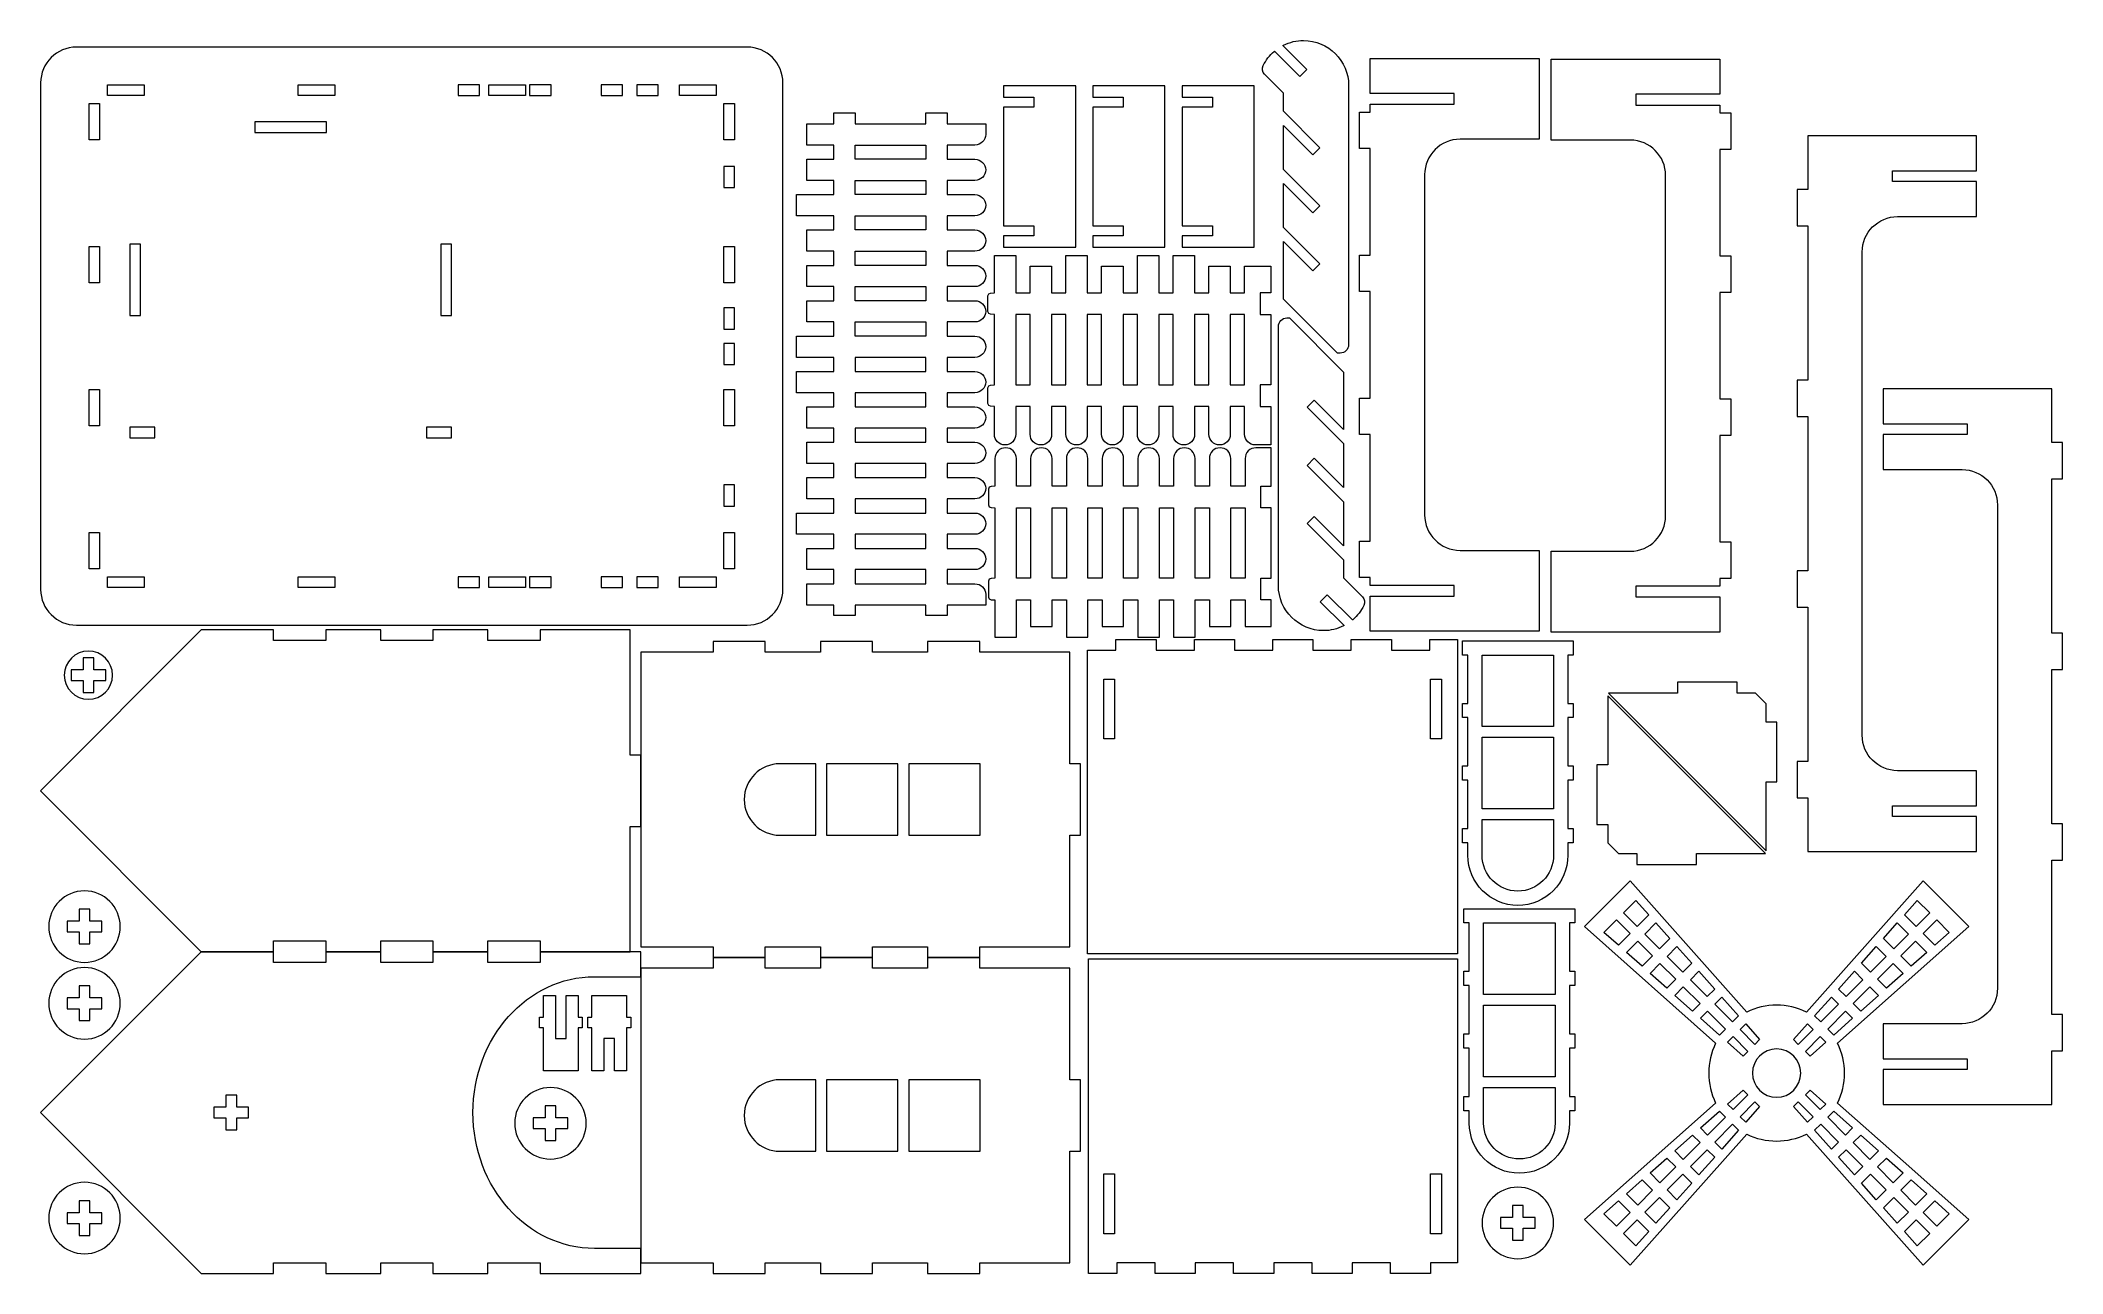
# Model space of a CAD drawing. Header units: millimetres. Extents: x -315 to 251, y -182 to 162.
import ezdxf

# ---------------------------------------------------------------- set-up
doc = ezdxf.new("R2010")
doc.units = ezdxf.units.MM
doc.header["$MEASUREMENT"] = 0
doc.layers.add('layer 1', color=7, linetype='Continuous')

msp = doc.modelspace()

# ---------------------------------------------------------------- linework, layer by layer
at = {"layer": 'layer 1', "color": 250, "lineweight": 9}
for points, knots in [([(-304.9464, 160.5405), (-304.9464, 160.5405), (-117.2998, 160.5405), (-117.2998, 160.5405), (-117.2998, 160.5405), (-111.7996, 160.5405), (-107.2997, 156.0406), (-107.2997, 150.5405), (-107.2997, 150.5405), (-107.2997, 150.5405), (-107.2997, 8.8572), (-107.2997, 8.8572), (-107.2997, 8.8572), (-107.2997, 3.3572), (-111.7996, -1.1429), (-117.2998, -1.1429), (-117.2998, -1.1429), (-117.2998, -1.1429), (-304.9464, -1.1429), (-304.9464, -1.1429), (-304.9464, -1.1429), (-310.4466, -1.1429), (-314.9465, 3.3572), (-314.9465, 8.8572), (-314.9465, 8.8572), (-314.9465, 8.8572), (-314.9465, 150.5405), (-314.9465, 150.5405), (-314.9465, 150.5405), (-314.9465, 156.0406), (-310.4466, 160.5405), (-304.9464, 160.5405)], [0, 0, 0, 0, 0.11111111, 0.11111111, 0.11111111, 0.11111111, 0.22222222, 0.22222222, 0.22222222, 0.22222222, 0.33333333, 0.33333333, 0.33333333, 0.33333333, 0.44444444, 0.44444444, 0.44444444, 0.44444444, 0.55555556, 0.55555556, 0.55555556, 0.55555556, 0.66666667, 0.66666667, 0.66666667, 0.66666667, 0.77777778, 0.77777778, 0.77777778, 0.77777778, 1, 1, 1, 1]), ([(39.2832, 154.3246), (39.2832, 154.3246), (37.3027, 152.3441), (37.3027, 152.3441), (37.3027, 152.3441), (37.3027, 152.3441), (30.2368, 159.41), (30.2368, 159.41), (30.2368, 159.41), (30.2368, 159.41), (30.1665, 159.3495), (30.1665, 159.3495), (30.1665, 159.3495), (28.8774, 158.2404), (27.817, 156.8781), (27.062, 155.354), (27.062, 155.354), (26.6552, 154.5327), (26.8109, 153.585), (27.4589, 152.9369), (27.4589, 152.9369), (27.4589, 152.9369), (32.7366, 147.6582), (32.7366, 147.6582), (32.7366, 147.6582), (32.7366, 147.6582), (32.7347, 142.5982), (32.7347, 142.5982), (32.7347, 142.5982), (32.7347, 142.5982), (42.9192, 132.4137), (42.9192, 132.4137), (42.9192, 132.4137), (42.9192, 132.4137), (40.9386, 130.4331), (40.9386, 130.4331), (40.9386, 130.4331), (40.9386, 130.4331), (32.7346, 138.6371), (32.7346, 138.6371), (32.7346, 138.6371), (32.7346, 138.6371), (32.7326, 126.3472), (32.7326, 126.3472), (32.7326, 126.3472), (32.7326, 126.3472), (42.9172, 116.1626), (42.9172, 116.1626), (42.9172, 116.1626), (42.9172, 116.1626), (40.9366, 114.1821), (40.9366, 114.1821), (40.9366, 114.1821), (40.9366, 114.1821), (32.7326, 122.3861), (32.7326, 122.3861), (32.7326, 122.3861), (32.7326, 122.3861), (32.7316, 110.0952), (32.7316, 110.0952), (32.7316, 110.0952), (32.7316, 110.0952), (42.9152, 99.9116), (42.9152, 99.9116), (42.9152, 99.9116), (42.9152, 99.9116), (40.9347, 97.9311), (40.9347, 97.9311), (40.9347, 97.9311), (40.9347, 97.9311), (32.7317, 106.134), (32.7317, 106.134), (32.7317, 106.134), (32.7317, 106.134), (32.7256, 90.0602), (32.7256, 90.0602), (32.7256, 90.0602), (32.7256, 90.0602), (47.8362, 74.9487), (47.8362, 74.9487), (47.8362, 74.9487), (47.8362, 74.9487), (48.6046, 74.9487), (48.6046, 74.9487), (48.6046, 74.9487), (49.8969, 74.9486), (50.9524, 76.0045), (50.9526, 77.2966), (50.9526, 77.2966), (50.9526, 77.2966), (50.9646, 149.8056), (50.9646, 149.8056), (50.9646, 149.8056), (50.9657, 156.7186), (45.2761, 162.4047), (38.3656, 162.4047), (38.3656, 162.4047), (38.3656, 162.4047), (38.3636, 162.4047), (38.3636, 162.4047), (38.3636, 162.4047), (36.403, 162.4047), (34.4798, 161.9473), (32.7296, 161.0639), (32.7296, 161.0639), (32.7296, 161.0639), (32.6062, 161.0016), (32.6062, 161.0016), (32.6062, 161.0016), (32.6062, 161.0016), (39.2832, 154.3246), (39.2832, 154.3246)], [0, 0, 0, 0, 0.03448276, 0.03448276, 0.03448276, 0.03448276, 0.06896552, 0.06896552, 0.06896552, 0.06896552, 0.10344828, 0.10344828, 0.10344828, 0.10344828, 0.13793103, 0.13793103, 0.13793103, 0.13793103, 0.17241379, 0.17241379, 0.17241379, 0.17241379, 0.20689655, 0.20689655, 0.20689655, 0.20689655, 0.24137931, 0.24137931, 0.24137931, 0.24137931, 0.27586207, 0.27586207, 0.27586207, 0.27586207, 0.31034483, 0.31034483, 0.31034483, 0.31034483, 0.34482759, 0.34482759, 0.34482759, 0.34482759, 0.37931034, 0.37931034, 0.37931034, 0.37931034, 0.4137931, 0.4137931, 0.4137931, 0.4137931, 0.44827586, 0.44827586, 0.44827586, 0.44827586, 0.48275862, 0.48275862, 0.48275862, 0.48275862, 0.51724138, 0.51724138, 0.51724138, 0.51724138, 0.55172414, 0.55172414, 0.55172414, 0.55172414, 0.5862069, 0.5862069, 0.5862069, 0.5862069, 0.62068966, 0.62068966, 0.62068966, 0.62068966, 0.65517241, 0.65517241, 0.65517241, 0.65517241, 0.68965517, 0.68965517, 0.68965517, 0.68965517, 0.72413793, 0.72413793, 0.72413793, 0.72413793, 0.75862069, 0.75862069, 0.75862069, 0.75862069, 0.79310345, 0.79310345, 0.79310345, 0.79310345, 0.82758621, 0.82758621, 0.82758621, 0.82758621, 0.86206897, 0.86206897, 0.86206897, 0.86206897, 0.89655172, 0.89655172, 0.89655172, 0.89655172, 0.93103448, 0.93103448, 0.93103448, 0.93103448, 1, 1, 1, 1]), ([(57.0439, 12.1721), (57.0439, 12.1721), (57.0439, 9.9747), (57.0439, 9.9747), (57.0439, 9.9747), (57.0439, 9.9747), (80.5439, 9.9747), (80.5439, 9.9747), (80.5439, 9.9747), (80.5439, 9.9747), (80.5439, 6.9749), (80.5439, 6.9749), (80.5439, 6.9749), (80.5439, 6.9749), (57.0439, 6.9749), (57.0439, 6.9749), (57.0439, 6.9749), (57.0439, 6.9749), (57.0439, -2.8278), (57.0439, -2.8278), (57.0439, -2.8278), (57.0439, -2.8278), (104.2439, -2.8278), (104.2439, -2.8278), (104.2439, -2.8278), (104.2439, -2.8278), (104.2439, 19.7775), (104.2439, 19.7775), (104.2439, 19.7775), (104.2439, 19.7775), (82.144, 19.7775), (82.144, 19.7775), (82.144, 19.7775), (76.6995, 19.7775), (72.2439, 24.2336), (72.2439, 29.678), (72.2439, 29.678), (72.2439, 29.678), (72.2439, 124.8662), (72.2439, 124.8662), (72.2439, 124.8662), (72.2439, 130.311), (76.699, 134.7667), (82.144, 134.7667), (82.144, 134.7667), (82.144, 134.7667), (104.2439, 134.7667), (104.2439, 134.7667), (104.2439, 134.7667), (104.2439, 134.7667), (104.2439, 157.372), (104.2439, 157.372), (104.2439, 157.372), (104.2439, 157.372), (57.0439, 157.372), (57.0439, 157.372), (57.0439, 157.372), (57.0439, 157.372), (57.0439, 147.5692), (57.0439, 147.5692), (57.0439, 147.5692), (57.0439, 147.5692), (80.5439, 147.5692), (80.5439, 147.5692), (80.5439, 147.5692), (80.5439, 147.5692), (80.5439, 144.5694), (80.5439, 144.5694), (80.5439, 144.5694), (80.5439, 144.5694), (57.0439, 144.5694), (57.0439, 144.5694), (57.0439, 144.5694), (57.0439, 144.5694), (57.0439, 142.3721), (57.0439, 142.3721), (57.0439, 142.3721), (57.0439, 142.3721), (54.0439, 142.3721), (54.0439, 142.3721), (54.0439, 142.3721), (54.0439, 142.3721), (54.0439, 132.1721), (54.0439, 132.1721), (54.0439, 132.1721), (54.0439, 132.1721), (57.0439, 132.1721), (57.0439, 132.1721), (57.0439, 132.1721), (57.0439, 132.1721), (57.0439, 102.3721), (57.0439, 102.3721), (57.0439, 102.3721), (57.0439, 102.3721), (54.0439, 102.3721), (54.0439, 102.3721), (54.0439, 102.3721), (54.0439, 102.3721), (54.0439, 92.1721), (54.0439, 92.1721), (54.0439, 92.1721), (54.0439, 92.1721), (57.0439, 92.1721), (57.0439, 92.1721), (57.0439, 92.1721), (57.0439, 92.1721), (57.0439, 62.3721), (57.0439, 62.3721), (57.0439, 62.3721), (57.0439, 62.3721), (54.0439, 62.3721), (54.0439, 62.3721), (54.0439, 62.3721), (54.0439, 62.3721), (54.0439, 52.1721), (54.0439, 52.1721), (54.0439, 52.1721), (54.0439, 52.1721), (57.0439, 52.1721), (57.0439, 52.1721), (57.0439, 52.1721), (57.0439, 52.1721), (57.0439, 22.3721), (57.0439, 22.3721), (57.0439, 22.3721), (57.0439, 22.3721), (54.0439, 22.3721), (54.0439, 22.3721), (54.0439, 22.3721), (54.0439, 22.3721), (54.0439, 12.1721), (54.0439, 12.1721), (54.0439, 12.1721), (54.0439, 12.1721), (57.0439, 12.1721), (57.0439, 12.1721)], [0, 0, 0, 0, 0.02857143, 0.02857143, 0.02857143, 0.02857143, 0.05714286, 0.05714286, 0.05714286, 0.05714286, 0.08571429, 0.08571429, 0.08571429, 0.08571429, 0.11428571, 0.11428571, 0.11428571, 0.11428571, 0.14285714, 0.14285714, 0.14285714, 0.14285714, 0.17142857, 0.17142857, 0.17142857, 0.17142857, 0.2, 0.2, 0.2, 0.2, 0.22857143, 0.22857143, 0.22857143, 0.22857143, 0.25714286, 0.25714286, 0.25714286, 0.25714286, 0.28571429, 0.28571429, 0.28571429, 0.28571429, 0.31428571, 0.31428571, 0.31428571, 0.31428571, 0.34285714, 0.34285714, 0.34285714, 0.34285714, 0.37142857, 0.37142857, 0.37142857, 0.37142857, 0.4, 0.4, 0.4, 0.4, 0.42857143, 0.42857143, 0.42857143, 0.42857143, 0.45714286, 0.45714286, 0.45714286, 0.45714286, 0.48571429, 0.48571429, 0.48571429, 0.48571429, 0.51428571, 0.51428571, 0.51428571, 0.51428571, 0.54285714, 0.54285714, 0.54285714, 0.54285714, 0.57142857, 0.57142857, 0.57142857, 0.57142857, 0.6, 0.6, 0.6, 0.6, 0.62857143, 0.62857143, 0.62857143, 0.62857143, 0.65714286, 0.65714286, 0.65714286, 0.65714286, 0.68571429, 0.68571429, 0.68571429, 0.68571429, 0.71428571, 0.71428571, 0.71428571, 0.71428571, 0.74285714, 0.74285714, 0.74285714, 0.74285714, 0.77142857, 0.77142857, 0.77142857, 0.77142857, 0.8, 0.8, 0.8, 0.8, 0.82857143, 0.82857143, 0.82857143, 0.82857143, 0.85714286, 0.85714286, 0.85714286, 0.85714286, 0.88571429, 0.88571429, 0.88571429, 0.88571429, 0.91428571, 0.91428571, 0.91428571, 0.91428571, 0.94285714, 0.94285714, 0.94285714, 0.94285714, 1, 1, 1, 1]), ([(154.8655, 22.1385), (154.8655, 22.1385), (154.8655, 51.9385), (154.8655, 51.9385), (154.8655, 51.9385), (154.8655, 51.9385), (157.8655, 51.9385), (157.8655, 51.9385), (157.8655, 51.9385), (157.8655, 51.9385), (157.8655, 62.1385), (157.8655, 62.1385), (157.8655, 62.1385), (157.8655, 62.1385), (154.8655, 62.1385), (154.8655, 62.1385), (154.8655, 62.1385), (154.8655, 62.1385), (154.8655, 91.9385), (154.8655, 91.9385), (154.8655, 91.9385), (154.8655, 91.9385), (157.8655, 91.9385), (157.8655, 91.9385), (157.8655, 91.9385), (157.8655, 91.9385), (157.8655, 102.1385), (157.8655, 102.1385), (157.8655, 102.1385), (157.8655, 102.1385), (154.8655, 102.1385), (154.8655, 102.1385), (154.8655, 102.1385), (154.8655, 102.1385), (154.8655, 131.9385), (154.8655, 131.9385), (154.8655, 131.9385), (154.8655, 131.9385), (157.8655, 131.9385), (157.8655, 131.9385), (157.8655, 131.9385), (157.8655, 131.9385), (157.8655, 142.1385), (157.8655, 142.1385), (157.8655, 142.1385), (157.8655, 142.1385), (154.8655, 142.1385), (154.8655, 142.1385), (154.8655, 142.1385), (154.8655, 142.1385), (154.8655, 144.3358), (154.8655, 144.3358), (154.8655, 144.3358), (154.8655, 144.3358), (131.3655, 144.3358), (131.3655, 144.3358), (131.3655, 144.3358), (131.3655, 144.3358), (131.3655, 147.3356), (131.3655, 147.3356), (131.3655, 147.3356), (131.3655, 147.3356), (154.8655, 147.3356), (154.8655, 147.3356), (154.8655, 147.3356), (154.8655, 147.3356), (154.8655, 157.1384), (154.8655, 157.1384), (154.8655, 157.1384), (154.8655, 157.1384), (107.6655, 157.1384), (107.6655, 157.1384), (107.6655, 157.1384), (107.6655, 157.1384), (107.6655, 134.5331), (107.6655, 134.5331), (107.6655, 134.5331), (107.6655, 134.5331), (129.7654, 134.5331), (129.7654, 134.5331), (129.7654, 134.5331), (135.2104, 134.5331), (139.6655, 130.0774), (139.6655, 124.6326), (139.6655, 124.6326), (139.6655, 124.6326), (139.6655, 29.4444), (139.6655, 29.4444), (139.6655, 29.4444), (139.6655, 24), (135.2099, 19.5439), (129.7654, 19.5439), (129.7654, 19.5439), (129.7654, 19.5439), (107.6655, 19.5439), (107.6655, 19.5439), (107.6655, 19.5439), (107.6655, 19.5439), (107.6655, -3.0614), (107.6655, -3.0614), (107.6655, -3.0614), (107.6655, -3.0614), (154.8655, -3.0614), (154.8655, -3.0614), (154.8655, -3.0614), (154.8655, -3.0614), (154.8655, 6.7413), (154.8655, 6.7413), (154.8655, 6.7413), (154.8655, 6.7413), (131.3655, 6.7413), (131.3655, 6.7413), (131.3655, 6.7413), (131.3655, 6.7413), (131.3655, 9.7411), (131.3655, 9.7411), (131.3655, 9.7411), (131.3655, 9.7411), (154.8655, 9.7411), (154.8655, 9.7411), (154.8655, 9.7411), (154.8655, 9.7411), (154.8655, 11.9385), (154.8655, 11.9385), (154.8655, 11.9385), (154.8655, 11.9385), (157.8655, 11.9385), (157.8655, 11.9385), (157.8655, 11.9385), (157.8655, 11.9385), (157.8655, 22.1385), (157.8655, 22.1385), (157.8655, 22.1385), (157.8655, 22.1385), (154.8655, 22.1385), (154.8655, 22.1385)], [0, 0, 0, 0, 0.02857143, 0.02857143, 0.02857143, 0.02857143, 0.05714286, 0.05714286, 0.05714286, 0.05714286, 0.08571429, 0.08571429, 0.08571429, 0.08571429, 0.11428571, 0.11428571, 0.11428571, 0.11428571, 0.14285714, 0.14285714, 0.14285714, 0.14285714, 0.17142857, 0.17142857, 0.17142857, 0.17142857, 0.2, 0.2, 0.2, 0.2, 0.22857143, 0.22857143, 0.22857143, 0.22857143, 0.25714286, 0.25714286, 0.25714286, 0.25714286, 0.28571429, 0.28571429, 0.28571429, 0.28571429, 0.31428571, 0.31428571, 0.31428571, 0.31428571, 0.34285714, 0.34285714, 0.34285714, 0.34285714, 0.37142857, 0.37142857, 0.37142857, 0.37142857, 0.4, 0.4, 0.4, 0.4, 0.42857143, 0.42857143, 0.42857143, 0.42857143, 0.45714286, 0.45714286, 0.45714286, 0.45714286, 0.48571429, 0.48571429, 0.48571429, 0.48571429, 0.51428571, 0.51428571, 0.51428571, 0.51428571, 0.54285714, 0.54285714, 0.54285714, 0.54285714, 0.57142857, 0.57142857, 0.57142857, 0.57142857, 0.6, 0.6, 0.6, 0.6, 0.62857143, 0.62857143, 0.62857143, 0.62857143, 0.65714286, 0.65714286, 0.65714286, 0.65714286, 0.68571429, 0.68571429, 0.68571429, 0.68571429, 0.71428571, 0.71428571, 0.71428571, 0.71428571, 0.74285714, 0.74285714, 0.74285714, 0.74285714, 0.77142857, 0.77142857, 0.77142857, 0.77142857, 0.8, 0.8, 0.8, 0.8, 0.82857143, 0.82857143, 0.82857143, 0.82857143, 0.85714286, 0.85714286, 0.85714286, 0.85714286, 0.88571429, 0.88571429, 0.88571429, 0.88571429, 0.91428571, 0.91428571, 0.91428571, 0.91428571, 0.94285714, 0.94285714, 0.94285714, 0.94285714, 1, 1, 1, 1]), ([(-296.2071, 146.9962), (-296.2071, 146.9962), (-286.0071, 146.9962), (-286.0071, 146.9962), (-286.0071, 146.9962), (-286.0071, 146.9962), (-286.0071, 149.996), (-286.0071, 149.996), (-286.0071, 149.996), (-286.0071, 149.996), (-296.2071, 149.996), (-296.2071, 149.996), (-296.2071, 149.996), (-296.2071, 149.996), (-296.2071, 146.9962), (-296.2071, 146.9962)], [0, 0, 0, 0, 0.2, 0.2, 0.2, 0.2, 0.4, 0.4, 0.4, 0.4, 0.6, 0.6, 0.6, 0.6, 1, 1, 1, 1]), ([(-242.8737, 146.9962), (-242.8737, 146.9962), (-232.6737, 146.9962), (-232.6737, 146.9962), (-232.6737, 146.9962), (-232.6737, 146.9962), (-232.6737, 149.996), (-232.6737, 149.996), (-232.6737, 149.996), (-232.6737, 149.996), (-242.8737, 149.996), (-242.8737, 149.996), (-242.8737, 149.996), (-242.8737, 149.996), (-242.8737, 146.9962), (-242.8737, 146.9962)], [0, 0, 0, 0, 0.2, 0.2, 0.2, 0.2, 0.4, 0.4, 0.4, 0.4, 0.6, 0.6, 0.6, 0.6, 1, 1, 1, 1]), ([(-198.1628, 149.996), (-198.1628, 149.996), (-192.1628, 149.996), (-192.1628, 149.996), (-192.1628, 149.996), (-192.1628, 149.996), (-192.1628, 146.9962), (-192.1628, 146.9962), (-192.1628, 146.9962), (-192.1628, 146.9962), (-198.1628, 146.9962), (-198.1628, 146.9962), (-198.1628, 146.9962), (-198.1628, 146.9962), (-198.1628, 149.996), (-198.1628, 149.996)], [0, 0, 0, 0, 0.2, 0.2, 0.2, 0.2, 0.4, 0.4, 0.4, 0.4, 0.6, 0.6, 0.6, 0.6, 1, 1, 1, 1]), ([(-189.5404, 146.9962), (-189.5404, 146.9962), (-179.3404, 146.9962), (-179.3404, 146.9962), (-179.3404, 146.9962), (-179.3404, 146.9962), (-179.3404, 149.996), (-179.3404, 149.996), (-179.3404, 149.996), (-179.3404, 149.996), (-189.5404, 149.996), (-189.5404, 149.996), (-189.5404, 149.996), (-189.5404, 149.996), (-189.5404, 146.9962), (-189.5404, 146.9962)], [0, 0, 0, 0, 0.2, 0.2, 0.2, 0.2, 0.4, 0.4, 0.4, 0.4, 0.6, 0.6, 0.6, 0.6, 1, 1, 1, 1]), ([(-178.1628, 149.996), (-178.1628, 149.996), (-172.1628, 149.996), (-172.1628, 149.996), (-172.1628, 149.996), (-172.1628, 149.996), (-172.1628, 146.9962), (-172.1628, 146.9962), (-172.1628, 146.9962), (-172.1628, 146.9962), (-178.1628, 146.9962), (-178.1628, 146.9962), (-178.1628, 146.9962), (-178.1628, 146.9962), (-178.1628, 149.996), (-178.1628, 149.996)], [0, 0, 0, 0, 0.2, 0.2, 0.2, 0.2, 0.4, 0.4, 0.4, 0.4, 0.6, 0.6, 0.6, 0.6, 1, 1, 1, 1]), ([(-158.1628, 149.996), (-158.1628, 149.996), (-152.1628, 149.996), (-152.1628, 149.996), (-152.1628, 149.996), (-152.1628, 149.996), (-152.1628, 146.9962), (-152.1628, 146.9962), (-152.1628, 146.9962), (-152.1628, 146.9962), (-158.1628, 146.9962), (-158.1628, 146.9962), (-158.1628, 146.9962), (-158.1628, 146.9962), (-158.1628, 149.996), (-158.1628, 149.996)], [0, 0, 0, 0, 0.2, 0.2, 0.2, 0.2, 0.4, 0.4, 0.4, 0.4, 0.6, 0.6, 0.6, 0.6, 1, 1, 1, 1]), ([(-148.1628, 149.996), (-148.1628, 149.996), (-142.1628, 149.996), (-142.1628, 149.996), (-142.1628, 149.996), (-142.1628, 149.996), (-142.1628, 146.9962), (-142.1628, 146.9962), (-142.1628, 146.9962), (-142.1628, 146.9962), (-148.1628, 146.9962), (-148.1628, 146.9962), (-148.1628, 146.9962), (-148.1628, 146.9962), (-148.1628, 149.996), (-148.1628, 149.996)], [0, 0, 0, 0, 0.2, 0.2, 0.2, 0.2, 0.4, 0.4, 0.4, 0.4, 0.6, 0.6, 0.6, 0.6, 1, 1, 1, 1]), ([(-136.2071, 146.9962), (-136.2071, 146.9962), (-126.0071, 146.9962), (-126.0071, 146.9962), (-126.0071, 146.9962), (-126.0071, 146.9962), (-126.0071, 149.996), (-126.0071, 149.996), (-126.0071, 149.996), (-126.0071, 149.996), (-136.2071, 149.996), (-136.2071, 149.996), (-136.2071, 149.996), (-136.2071, 149.996), (-136.2071, 146.9962), (-136.2071, 146.9962)], [0, 0, 0, 0, 0.2, 0.2, 0.2, 0.2, 0.4, 0.4, 0.4, 0.4, 0.6, 0.6, 0.6, 0.6, 1, 1, 1, 1]), ([(-37.0782, 107.744), (-37.0782, 107.744), (-37.0782, 110.544), (-37.0782, 110.544), (-37.0782, 110.544), (-37.0782, 110.544), (-45.5772, 110.544), (-45.5772, 110.544), (-45.5772, 110.544), (-45.5772, 110.544), (-45.5772, 143.744), (-45.5772, 143.744), (-45.5772, 143.744), (-45.5772, 143.744), (-37.0782, 143.744), (-37.0782, 143.744), (-37.0782, 143.744), (-37.0782, 143.744), (-37.0782, 146.544), (-37.0782, 146.544), (-37.0782, 146.544), (-37.0782, 146.544), (-45.5772, 146.544), (-45.5772, 146.544), (-45.5772, 146.544), (-45.5772, 146.544), (-45.5772, 149.744), (-45.5772, 149.744), (-45.5772, 149.744), (-45.5772, 149.744), (-25.3772, 149.744), (-25.3772, 149.744), (-25.3772, 149.744), (-25.3772, 149.744), (-25.3772, 104.544), (-25.3772, 104.544), (-25.3772, 104.544), (-25.3772, 104.544), (-45.5772, 104.544), (-45.5772, 104.544), (-45.5772, 104.544), (-45.5772, 104.544), (-45.5772, 107.744), (-45.5772, 107.744), (-45.5772, 107.744), (-45.5772, 107.744), (-37.0782, 107.744), (-37.0782, 107.744)], [0, 0, 0, 0, 0.07692308, 0.07692308, 0.07692308, 0.07692308, 0.15384615, 0.15384615, 0.15384615, 0.15384615, 0.23076923, 0.23076923, 0.23076923, 0.23076923, 0.30769231, 0.30769231, 0.30769231, 0.30769231, 0.38461538, 0.38461538, 0.38461538, 0.38461538, 0.46153846, 0.46153846, 0.46153846, 0.46153846, 0.53846154, 0.53846154, 0.53846154, 0.53846154, 0.61538462, 0.61538462, 0.61538462, 0.61538462, 0.69230769, 0.69230769, 0.69230769, 0.69230769, 0.76923077, 0.76923077, 0.76923077, 0.76923077, 0.84615385, 0.84615385, 0.84615385, 0.84615385, 1, 1, 1, 1]), ([(-12.1015, 107.744), (-12.1015, 107.744), (-12.1015, 110.544), (-12.1015, 110.544), (-12.1015, 110.544), (-12.1015, 110.544), (-20.6005, 110.544), (-20.6005, 110.544), (-20.6005, 110.544), (-20.6005, 110.544), (-20.6005, 143.744), (-20.6005, 143.744), (-20.6005, 143.744), (-20.6005, 143.744), (-12.1015, 143.744), (-12.1015, 143.744), (-12.1015, 143.744), (-12.1015, 143.744), (-12.1015, 146.544), (-12.1015, 146.544), (-12.1015, 146.544), (-12.1015, 146.544), (-20.6005, 146.544), (-20.6005, 146.544), (-20.6005, 146.544), (-20.6005, 146.544), (-20.6005, 149.744), (-20.6005, 149.744), (-20.6005, 149.744), (-20.6005, 149.744), (-0.4005, 149.744), (-0.4005, 149.744), (-0.4005, 149.744), (-0.4005, 149.744), (-0.4005, 104.544), (-0.4005, 104.544), (-0.4005, 104.544), (-0.4005, 104.544), (-20.6005, 104.544), (-20.6005, 104.544), (-20.6005, 104.544), (-20.6005, 104.544), (-20.6005, 107.744), (-20.6005, 107.744), (-20.6005, 107.744), (-20.6005, 107.744), (-12.1015, 107.744), (-12.1015, 107.744)], [0, 0, 0, 0, 0.07692308, 0.07692308, 0.07692308, 0.07692308, 0.15384615, 0.15384615, 0.15384615, 0.15384615, 0.23076923, 0.23076923, 0.23076923, 0.23076923, 0.30769231, 0.30769231, 0.30769231, 0.30769231, 0.38461538, 0.38461538, 0.38461538, 0.38461538, 0.46153846, 0.46153846, 0.46153846, 0.46153846, 0.53846154, 0.53846154, 0.53846154, 0.53846154, 0.61538462, 0.61538462, 0.61538462, 0.61538462, 0.69230769, 0.69230769, 0.69230769, 0.69230769, 0.76923077, 0.76923077, 0.76923077, 0.76923077, 0.84615385, 0.84615385, 0.84615385, 0.84615385, 1, 1, 1, 1]), ([(12.8752, 107.744), (12.8752, 107.744), (12.8752, 110.544), (12.8752, 110.544), (12.8752, 110.544), (12.8752, 110.544), (4.3762, 110.544), (4.3762, 110.544), (4.3762, 110.544), (4.3762, 110.544), (4.3762, 143.744), (4.3762, 143.744), (4.3762, 143.744), (4.3762, 143.744), (12.8752, 143.744), (12.8752, 143.744), (12.8752, 143.744), (12.8752, 143.744), (12.8752, 146.544), (12.8752, 146.544), (12.8752, 146.544), (12.8752, 146.544), (4.3762, 146.544), (4.3762, 146.544), (4.3762, 146.544), (4.3762, 146.544), (4.3762, 149.744), (4.3762, 149.744), (4.3762, 149.744), (4.3762, 149.744), (24.5762, 149.744), (24.5762, 149.744), (24.5762, 149.744), (24.5762, 149.744), (24.5762, 104.544), (24.5762, 104.544), (24.5762, 104.544), (24.5762, 104.544), (4.3762, 104.544), (4.3762, 104.544), (4.3762, 104.544), (4.3762, 104.544), (4.3762, 107.744), (4.3762, 107.744), (4.3762, 107.744), (4.3762, 107.744), (12.8752, 107.744), (12.8752, 107.744)], [0, 0, 0, 0, 0.07692308, 0.07692308, 0.07692308, 0.07692308, 0.15384615, 0.15384615, 0.15384615, 0.15384615, 0.23076923, 0.23076923, 0.23076923, 0.23076923, 0.30769231, 0.30769231, 0.30769231, 0.30769231, 0.38461538, 0.38461538, 0.38461538, 0.38461538, 0.46153846, 0.46153846, 0.46153846, 0.46153846, 0.53846154, 0.53846154, 0.53846154, 0.53846154, 0.61538462, 0.61538462, 0.61538462, 0.61538462, 0.69230769, 0.69230769, 0.69230769, 0.69230769, 0.76923077, 0.76923077, 0.76923077, 0.76923077, 0.84615385, 0.84615385, 0.84615385, 0.84615385, 1, 1, 1, 1]), ([(-298.4364, 134.5989), (-298.4364, 134.5989), (-298.4364, 144.7989), (-298.4364, 144.7989), (-298.4364, 144.7989), (-298.4364, 144.7989), (-301.4043, 144.7989), (-301.4043, 144.7989), (-301.4043, 144.7989), (-301.4043, 144.7989), (-301.4043, 134.5989), (-301.4043, 134.5989), (-301.4043, 134.5989), (-301.4043, 134.5989), (-298.4364, 134.5989), (-298.4364, 134.5989)], [0, 0, 0, 0, 0.2, 0.2, 0.2, 0.2, 0.4, 0.4, 0.4, 0.4, 0.6, 0.6, 0.6, 0.6, 1, 1, 1, 1]), ([(-120.8419, 134.5989), (-120.8419, 134.5989), (-120.8419, 144.7989), (-120.8419, 144.7989), (-120.8419, 144.7989), (-120.8419, 144.7989), (-123.8098, 144.7989), (-123.8098, 144.7989), (-123.8098, 144.7989), (-123.8098, 144.7989), (-123.8098, 134.5989), (-123.8098, 134.5989), (-123.8098, 134.5989), (-123.8098, 134.5989), (-120.8419, 134.5989), (-120.8419, 134.5989)], [0, 0, 0, 0, 0.2, 0.2, 0.2, 0.2, 0.4, 0.4, 0.4, 0.4, 0.6, 0.6, 0.6, 0.6, 1, 1, 1, 1]), ([(-61.3329, 4.4907), (-61.3329, 4.4907), (-53.5629, 4.4907), (-53.5629, 4.4907), (-53.5629, 4.4907), (-53.5629, 4.4907), (-50.5629, 4.4906), (-50.5629, 4.4906), (-50.5629, 4.4906), (-50.5629, 4.4906), (-50.5629, 7.4596), (-50.5629, 7.4596), (-50.5629, 7.4596), (-50.5629, 9.0923), (-51.913, 10.4284), (-53.5629, 10.4284), (-53.5629, 10.4284), (-53.5629, 10.4284), (-61.3329, 10.4284), (-61.3329, 10.4284), (-61.3329, 10.4284), (-61.3329, 10.4284), (-61.3329, 14.3869), (-61.3329, 14.3869), (-61.3329, 14.3869), (-61.3329, 14.3869), (-53.5629, 14.3869), (-53.5629, 14.3869), (-53.5629, 14.3869), (-51.9129, 14.3869), (-50.5629, 15.7229), (-50.5629, 17.3557), (-50.5629, 17.3557), (-50.5629, 17.3557), (-50.5629, 17.3557), (-50.5629, 17.3557), (-50.5629, 17.3557), (-50.5629, 18.9886), (-51.9129, 20.3246), (-53.5629, 20.3246), (-53.5629, 20.3246), (-53.5629, 20.3246), (-61.3329, 20.3246), (-61.3329, 20.3246), (-61.3329, 20.3246), (-61.3329, 20.3246), (-61.3329, 24.283), (-61.3329, 24.283), (-61.3329, 24.283), (-61.3329, 24.283), (-53.5629, 24.283), (-53.5629, 24.283), (-53.5629, 24.283), (-51.9129, 24.283), (-50.5629, 25.619), (-50.5629, 27.2518), (-50.5629, 27.2518), (-50.5629, 27.2518), (-50.5629, 27.2518), (-50.5629, 27.2518), (-50.5629, 27.2518), (-50.5629, 28.8847), (-51.9129, 30.2207), (-53.5629, 30.2207), (-53.5629, 30.2207), (-53.5629, 30.2207), (-61.3329, 30.2207), (-61.3329, 30.2207), (-61.3329, 30.2207), (-61.3329, 30.2207), (-61.3329, 34.1791), (-61.3329, 34.1791), (-61.3329, 34.1791), (-61.3329, 34.1791), (-53.5629, 34.1791), (-53.5629, 34.1791), (-53.5629, 34.1791), (-51.9129, 34.1791), (-50.5629, 35.5151), (-50.5629, 37.148), (-50.5629, 37.148), (-50.5629, 37.148), (-50.5629, 37.148), (-50.5629, 37.148), (-50.5629, 37.148), (-50.5629, 38.7808), (-51.9129, 40.1168), (-53.5629, 40.1168), (-53.5629, 40.1168), (-53.5629, 40.1168), (-61.3329, 40.1168), (-61.3329, 40.1168), (-61.3329, 40.1168), (-61.3329, 40.1168), (-61.3329, 44.0753), (-61.3329, 44.0753), (-61.3329, 44.0753), (-61.3329, 44.0753), (-53.5629, 44.0753), (-53.5629, 44.0753), (-53.5629, 44.0753), (-51.9129, 44.0753), (-50.5629, 45.4113), (-50.5629, 47.0441), (-50.5629, 47.0441), (-50.5629, 47.0441), (-50.5629, 47.0441), (-50.5629, 47.0441), (-50.5629, 47.0441), (-50.5629, 48.677), (-51.9129, 50.013), (-53.5629, 50.013), (-53.5629, 50.013), (-53.5629, 50.013), (-61.3329, 50.013), (-61.3329, 50.013), (-61.3329, 50.013), (-61.3329, 50.013), (-61.3329, 53.9714), (-61.3329, 53.9714), (-61.3329, 53.9714), (-61.3329, 53.9714), (-53.5629, 53.9714), (-53.5629, 53.9714), (-53.5629, 53.9714), (-51.9129, 53.9714), (-50.5629, 55.3074), (-50.5629, 56.9402), (-50.5629, 56.9402), (-50.5629, 56.9402), (-50.5629, 56.9402), (-50.5629, 56.9402), (-50.5629, 56.9402), (-50.5629, 58.5731), (-51.9129, 59.9091), (-53.5629, 59.9091), (-53.5629, 59.9091), (-53.5629, 59.9091), (-61.3329, 59.9091), (-61.3329, 59.9091), (-61.3329, 59.9091), (-61.3329, 59.9091), (-61.3329, 63.8675), (-61.3329, 63.8675), (-61.3329, 63.8675), (-61.3329, 63.8675), (-53.5629, 63.8675), (-53.5629, 63.8675), (-53.5629, 63.8675), (-51.9129, 63.8675), (-50.5629, 65.2035), (-50.5629, 66.8364), (-50.5629, 66.8364), (-50.5629, 66.8364), (-50.5629, 66.8364), (-50.5629, 66.8364), (-50.5629, 66.8364), (-50.5629, 68.4692), (-51.9129, 69.8052), (-53.5629, 69.8052), (-53.5629, 69.8052), (-53.5629, 69.8052), (-61.3329, 69.8052), (-61.3329, 69.8052), (-61.3329, 69.8052), (-61.3329, 69.8052), (-61.3329, 73.7637), (-61.3329, 73.7637), (-61.3329, 73.7637), (-61.3329, 73.7637), (-53.5629, 73.7637), (-53.5629, 73.7637), (-53.5629, 73.7637), (-51.9129, 73.7637), (-50.5629, 75.0997), (-50.5629, 76.7325), (-50.5629, 76.7325), (-50.5629, 76.7325), (-50.5629, 76.7325), (-50.5629, 76.7325), (-50.5629, 76.7325), (-50.5629, 78.3654), (-51.9129, 79.7014), (-53.5629, 79.7014), (-53.5629, 79.7014), (-53.5629, 79.7014), (-61.3329, 79.7014), (-61.3329, 79.7014), (-61.3329, 79.7014), (-61.3329, 79.7014), (-61.3329, 83.6598), (-61.3329, 83.6598), (-61.3329, 83.6598), (-61.3329, 83.6598), (-53.5629, 83.6598), (-53.5629, 83.6598), (-53.5629, 83.6598), (-51.9129, 83.6598), (-50.5629, 84.9958), (-50.5629, 86.6286), (-50.5629, 86.6286), (-50.5629, 86.6286), (-50.5629, 86.6286), (-50.5629, 86.6286), (-50.5629, 86.6286), (-50.5629, 88.2615), (-51.9129, 89.5975), (-53.5629, 89.5975), (-53.5629, 89.5975), (-53.5629, 89.5975), (-61.3329, 89.5975), (-61.3329, 89.5975), (-61.3329, 89.5975), (-61.3329, 89.5975), (-61.3329, 93.5559), (-61.3329, 93.5559), (-61.3329, 93.5559), (-61.3329, 93.5559), (-53.5629, 93.5559), (-53.5629, 93.5559), (-53.5629, 93.5559), (-51.9129, 93.5559), (-50.5629, 94.8919), (-50.5629, 96.5248), (-50.5629, 96.5248), (-50.5629, 96.5248), (-50.5629, 96.5248), (-50.5629, 96.5248), (-50.5629, 96.5248), (-50.5629, 98.1576), (-51.9129, 99.4936), (-53.5629, 99.4936), (-53.5629, 99.4936), (-53.5629, 99.4936), (-61.3329, 99.4936), (-61.3329, 99.4936), (-61.3329, 99.4936), (-61.3329, 99.4936), (-61.3329, 103.4521), (-61.3329, 103.4521), (-61.3329, 103.4521), (-61.3329, 103.4521), (-53.5629, 103.4521), (-53.5629, 103.4521), (-53.5629, 103.4521), (-51.9129, 103.4521), (-50.5629, 104.7881), (-50.5629, 106.4209), (-50.5629, 106.4209), (-50.5629, 106.4209), (-50.5629, 106.4209), (-50.5629, 106.4209), (-50.5629, 106.4209), (-50.5629, 108.0538), (-51.9129, 109.3898), (-53.5629, 109.3898), (-53.5629, 109.3898), (-53.5629, 109.3898), (-61.3329, 109.3898), (-61.3329, 109.3898), (-61.3329, 109.3898), (-61.3329, 109.3898), (-61.3329, 113.3482), (-61.3329, 113.3482), (-61.3329, 113.3482), (-61.3329, 113.3482), (-53.5629, 113.3482), (-53.5629, 113.3482), (-53.5629, 113.3482), (-51.9129, 113.3482), (-50.5629, 114.6842), (-50.5629, 116.3171), (-50.5629, 116.3171), (-50.5629, 116.3171), (-50.5629, 116.3171), (-50.5629, 116.3171), (-50.5629, 116.3171), (-50.5629, 117.9499), (-51.9129, 119.2859), (-53.5629, 119.2859), (-53.5629, 119.2859), (-53.5629, 119.2859), (-61.3329, 119.2859), (-61.3329, 119.2859), (-61.3329, 119.2859), (-61.3329, 119.2859), (-61.3329, 123.2443), (-61.3329, 123.2443), (-61.3329, 123.2443), (-61.3329, 123.2443), (-53.5629, 123.2443), (-53.5629, 123.2443), (-53.5629, 123.2443), (-51.9129, 123.2443), (-50.5629, 124.5803), (-50.5629, 126.2132), (-50.5629, 126.2132), (-50.5629, 126.2132), (-50.5629, 126.2132), (-50.5629, 126.2132), (-50.5629, 126.2132), (-50.5629, 127.846), (-51.9129, 129.182), (-53.5629, 129.182), (-53.5629, 129.182), (-53.5629, 129.182), (-61.3329, 129.182), (-61.3329, 129.182), (-61.3329, 129.182), (-61.3329, 129.182), (-61.3329, 133.1405), (-61.3329, 133.1405), (-61.3329, 133.1405), (-61.3329, 133.1405), (-53.5629, 133.1405), (-53.5629, 133.1405), (-53.5629, 133.1405), (-51.913, 133.1405), (-50.5629, 134.4766), (-50.5629, 136.1093), (-50.5629, 136.1093), (-50.5629, 136.1093), (-50.5629, 139.0783), (-50.5629, 139.0783), (-50.5629, 139.0783), (-50.5629, 139.0783), (-53.5629, 139.0782), (-53.5629, 139.0782), (-53.5629, 139.0782), (-53.5629, 139.0782), (-61.3329, 139.0782), (-61.3329, 139.0782), (-61.3329, 139.0782), (-61.3329, 139.0782), (-61.3329, 142.1164), (-61.3329, 142.1164), (-61.3329, 142.1164), (-61.3329, 142.1164), (-67.3329, 142.1164), (-67.3329, 142.1164), (-67.3329, 142.1164), (-67.3329, 142.1164), (-67.3329, 139.0782), (-67.3329, 139.0782), (-67.3329, 139.0782), (-73.9129, 139.0782), (-80.4929, 139.0782), (-87.0729, 139.0782), (-87.0729, 139.0782), (-87.0729, 139.0782), (-87.0696, 142.1164), (-87.0696, 142.1164), (-87.0696, 142.1164), (-87.0696, 142.1164), (-93.0758, 142.1164), (-93.0758, 142.1164), (-93.0758, 142.1164), (-93.0758, 142.1164), (-93.0729, 139.0782), (-93.0729, 139.0782), (-93.0729, 139.0782), (-96.5695, 139.0782), (-97.0663, 139.0782), (-100.5629, 139.0782), (-100.5629, 139.0782), (-100.5629, 139.0782), (-100.5629, 133.1405), (-100.5629, 133.1405), (-100.5629, 133.1405), (-100.5629, 133.1405), (-93.0729, 133.1405), (-93.0729, 133.1405), (-93.0729, 133.1405), (-93.0729, 133.1405), (-93.0729, 129.182), (-93.0729, 129.182), (-93.0729, 129.182), (-93.0729, 129.182), (-100.5629, 129.182), (-100.5629, 129.182), (-100.5629, 129.182), (-100.5629, 129.182), (-100.5629, 123.2443), (-100.5629, 123.2443), (-100.5629, 123.2443), (-100.5629, 123.2443), (-93.0729, 123.2443), (-93.0729, 123.2443), (-93.0729, 123.2443), (-93.0729, 123.2443), (-93.0729, 119.2859), (-93.0729, 119.2859), (-93.0729, 119.2859), (-93.0729, 119.2859), (-103.5308, 119.2859), (-103.5308, 119.2859), (-103.5308, 119.2859), (-103.5308, 119.2859), (-103.5308, 113.3482), (-103.5308, 113.3482), (-103.5308, 113.3482), (-103.5308, 113.3482), (-93.0729, 113.3482), (-93.0729, 113.3482), (-93.0729, 113.3482), (-93.0729, 113.3482), (-93.0729, 109.3898), (-93.0729, 109.3898), (-93.0729, 109.3898), (-93.0729, 109.3898), (-100.5629, 109.3898), (-100.5629, 109.3898), (-100.5629, 109.3898), (-100.5629, 109.3898), (-100.5629, 103.4521), (-100.5629, 103.4521), (-100.5629, 103.4521), (-100.5629, 103.4521), (-93.0729, 103.4521), (-93.0729, 103.4521), (-93.0729, 103.4521), (-93.0729, 103.4521), (-93.0729, 99.4936), (-93.0729, 99.4936), (-93.0729, 99.4936), (-93.0729, 99.4936), (-100.5629, 99.4936), (-100.5629, 99.4936), (-100.5629, 99.4936), (-100.5629, 99.4936), (-100.5629, 93.5559), (-100.5629, 93.5559), (-100.5629, 93.5559), (-100.5629, 93.5559), (-93.0729, 93.5559), (-93.0729, 93.5559), (-93.0729, 93.5559), (-93.0729, 93.5559), (-93.0729, 89.5975), (-93.0729, 89.5975), (-93.0729, 89.5975), (-93.0729, 89.5975), (-100.5629, 89.5975), (-100.5629, 89.5975), (-100.5629, 89.5975), (-100.5629, 89.5975), (-100.5629, 83.6598), (-100.5629, 83.6598), (-100.5629, 83.6598), (-100.5629, 83.6598), (-93.0729, 83.6598), (-93.0729, 83.6598), (-93.0729, 83.6598), (-93.0729, 83.6598), (-93.0729, 79.7014), (-93.0729, 79.7014), (-93.0729, 79.7014), (-93.0729, 79.7014), (-103.5308, 79.7014), (-103.5308, 79.7014), (-103.5308, 79.7014), (-103.5308, 79.7014), (-103.5308, 73.7637), (-103.5308, 73.7637), (-103.5308, 73.7637), (-103.5308, 73.7637), (-93.0729, 73.7637), (-93.0729, 73.7637), (-93.0729, 73.7637), (-93.0729, 73.7637), (-93.0729, 69.8052), (-93.0729, 69.8052), (-93.0729, 69.8052), (-93.0729, 69.8052), (-103.5308, 69.8052), (-103.5308, 69.8052), (-103.5308, 69.8052), (-103.5308, 69.8052), (-103.5308, 63.8675), (-103.5308, 63.8675), (-103.5308, 63.8675), (-103.5308, 63.8675), (-93.0729, 63.8675), (-93.0729, 63.8675), (-93.0729, 63.8675), (-93.0729, 63.8675), (-93.0729, 59.9091), (-93.0729, 59.9091), (-93.0729, 59.9091), (-93.0729, 59.9091), (-100.5629, 59.9091), (-100.5629, 59.9091), (-100.5629, 59.9091), (-100.5629, 59.9091), (-100.5629, 53.9714), (-100.5629, 53.9714), (-100.5629, 53.9714), (-100.5629, 53.9714), (-93.0729, 53.9714), (-93.0729, 53.9714), (-93.0729, 53.9714), (-93.0729, 53.9714), (-93.0729, 50.013), (-93.0729, 50.013), (-93.0729, 50.013), (-93.0729, 50.013), (-100.5629, 50.013), (-100.5629, 50.013), (-100.5629, 50.013), (-100.5629, 50.013), (-100.5629, 44.0753), (-100.5629, 44.0753), (-100.5629, 44.0753), (-100.5629, 44.0753), (-93.0729, 44.0753), (-93.0729, 44.0753), (-93.0729, 44.0753), (-93.0729, 44.0753), (-93.0729, 40.1168), (-93.0729, 40.1168), (-93.0729, 40.1168), (-93.0729, 40.1168), (-100.5629, 40.1168), (-100.5629, 40.1168), (-100.5629, 40.1168), (-100.5629, 40.1168), (-100.5629, 34.1791), (-100.5629, 34.1791), (-100.5629, 34.1791), (-100.5629, 34.1791), (-93.0729, 34.1791), (-93.0729, 34.1791), (-93.0729, 34.1791), (-93.0729, 34.1791), (-93.0729, 30.2207), (-93.0729, 30.2207), (-93.0729, 30.2207), (-93.0729, 30.2207), (-103.5308, 30.2207), (-103.5308, 30.2207), (-103.5308, 30.2207), (-103.5308, 30.2207), (-103.5308, 24.283), (-103.5308, 24.283), (-103.5308, 24.283), (-103.5308, 24.283), (-93.0729, 24.283), (-93.0729, 24.283), (-93.0729, 24.283), (-93.0729, 24.283), (-93.0729, 20.3246), (-93.0729, 20.3246), (-93.0729, 20.3246), (-93.0729, 20.3246), (-100.5629, 20.3246), (-100.5629, 20.3246), (-100.5629, 20.3246), (-100.5629, 20.3246), (-100.5629, 14.3869), (-100.5629, 14.3869), (-100.5629, 14.3869), (-100.5629, 14.3869), (-93.0729, 14.3869), (-93.0729, 14.3869), (-93.0729, 14.3869), (-93.0729, 14.3869), (-93.0729, 10.4284), (-93.0729, 10.4284), (-93.0729, 10.4284), (-93.0729, 10.4284), (-100.5629, 10.4284), (-100.5629, 10.4284), (-100.5629, 10.4284), (-100.5629, 10.4284), (-100.5629, 4.4907), (-100.5629, 4.4907), (-100.5629, 4.4907), (-97.0663, 4.4907), (-96.5695, 4.4907), (-93.0729, 4.4907), (-93.0729, 4.4907), (-93.0729, 4.4907), (-93.0725, 1.522), (-93.0725, 1.522), (-93.0725, 1.522), (-93.0725, 1.522), (-87.0729, 1.522), (-87.0729, 1.522), (-87.0729, 1.522), (-87.0729, 1.522), (-87.0729, 4.4907), (-87.0729, 4.4907), (-87.0729, 4.4907), (-80.4929, 4.4907), (-73.9129, 4.4907), (-67.3329, 4.4907), (-67.3329, 4.4907), (-67.3329, 4.4907), (-67.3329, 1.522), (-67.3329, 1.522), (-67.3329, 1.522), (-67.3329, 1.522), (-61.3329, 1.522), (-61.3329, 1.522), (-61.3329, 1.522), (-61.3329, 1.522), (-61.3329, 4.4907), (-61.3329, 4.4907)], [0, 0, 0, 0, 0.00653595, 0.00653595, 0.00653595, 0.00653595, 0.0130719, 0.0130719, 0.0130719, 0.0130719, 0.01960784, 0.01960784, 0.01960784, 0.01960784, 0.02614379, 0.02614379, 0.02614379, 0.02614379, 0.03267974, 0.03267974, 0.03267974, 0.03267974, 0.03921569, 0.03921569, 0.03921569, 0.03921569, 0.04575163, 0.04575163, 0.04575163, 0.04575163, 0.05228758, 0.05228758, 0.05228758, 0.05228758, 0.05882353, 0.05882353, 0.05882353, 0.05882353, 0.06535948, 0.06535948, 0.06535948, 0.06535948, 0.07189542, 0.07189542, 0.07189542, 0.07189542, 0.07843137, 0.07843137, 0.07843137, 0.07843137, 0.08496732, 0.08496732, 0.08496732, 0.08496732, 0.09150327, 0.09150327, 0.09150327, 0.09150327, 0.09803922, 0.09803922, 0.09803922, 0.09803922, 0.10457516, 0.10457516, 0.10457516, 0.10457516, 0.11111111, 0.11111111, 0.11111111, 0.11111111, 0.11764706, 0.11764706, 0.11764706, 0.11764706, 0.12418301, 0.12418301, 0.12418301, 0.12418301, 0.13071895, 0.13071895, 0.13071895, 0.13071895, 0.1372549, 0.1372549, 0.1372549, 0.1372549, 0.14379085, 0.14379085, 0.14379085, 0.14379085, 0.1503268, 0.1503268, 0.1503268, 0.1503268, 0.15686275, 0.15686275, 0.15686275, 0.15686275, 0.16339869, 0.16339869, 0.16339869, 0.16339869, 0.16993464, 0.16993464, 0.16993464, 0.16993464, 0.17647059, 0.17647059, 0.17647059, 0.17647059, 0.18300654, 0.18300654, 0.18300654, 0.18300654, 0.18954248, 0.18954248, 0.18954248, 0.18954248, 0.19607843, 0.19607843, 0.19607843, 0.19607843, 0.20261438, 0.20261438, 0.20261438, 0.20261438, 0.20915033, 0.20915033, 0.20915033, 0.20915033, 0.21568627, 0.21568627, 0.21568627, 0.21568627, 0.22222222, 0.22222222, 0.22222222, 0.22222222, 0.22875817, 0.22875817, 0.22875817, 0.22875817, 0.23529412, 0.23529412, 0.23529412, 0.23529412, 0.24183007, 0.24183007, 0.24183007, 0.24183007, 0.24836601, 0.24836601, 0.24836601, 0.24836601, 0.25490196, 0.25490196, 0.25490196, 0.25490196, 0.26143791, 0.26143791, 0.26143791, 0.26143791, 0.26797386, 0.26797386, 0.26797386, 0.26797386, 0.2745098, 0.2745098, 0.2745098, 0.2745098, 0.28104575, 0.28104575, 0.28104575, 0.28104575, 0.2875817, 0.2875817, 0.2875817, 0.2875817, 0.29411765, 0.29411765, 0.29411765, 0.29411765, 0.30065359, 0.30065359, 0.30065359, 0.30065359, 0.30718954, 0.30718954, 0.30718954, 0.30718954, 0.31372549, 0.31372549, 0.31372549, 0.31372549, 0.32026144, 0.32026144, 0.32026144, 0.32026144, 0.32679739, 0.32679739, 0.32679739, 0.32679739, 0.33333333, 0.33333333, 0.33333333, 0.33333333, 0.33986928, 0.33986928, 0.33986928, 0.33986928, 0.34640523, 0.34640523, 0.34640523, 0.34640523, 0.35294118, 0.35294118, 0.35294118, 0.35294118, 0.35947712, 0.35947712, 0.35947712, 0.35947712, 0.36601307, 0.36601307, 0.36601307, 0.36601307, 0.37254902, 0.37254902, 0.37254902, 0.37254902, 0.37908497, 0.37908497, 0.37908497, 0.37908497, 0.38562092, 0.38562092, 0.38562092, 0.38562092, 0.39215686, 0.39215686, 0.39215686, 0.39215686, 0.39869281, 0.39869281, 0.39869281, 0.39869281, 0.40522876, 0.40522876, 0.40522876, 0.40522876, 0.41176471, 0.41176471, 0.41176471, 0.41176471, 0.41830065, 0.41830065, 0.41830065, 0.41830065, 0.4248366, 0.4248366, 0.4248366, 0.4248366, 0.43137255, 0.43137255, 0.43137255, 0.43137255, 0.4379085, 0.4379085, 0.4379085, 0.4379085, 0.44444444, 0.44444444, 0.44444444, 0.44444444, 0.45098039, 0.45098039, 0.45098039, 0.45098039, 0.45751634, 0.45751634, 0.45751634, 0.45751634, 0.46405229, 0.46405229, 0.46405229, 0.46405229, 0.47058824, 0.47058824, 0.47058824, 0.47058824, 0.47712418, 0.47712418, 0.47712418, 0.47712418, 0.48366013, 0.48366013, 0.48366013, 0.48366013, 0.49019608, 0.49019608, 0.49019608, 0.49019608, 0.49673203, 0.49673203, 0.49673203, 0.49673203, 0.50326797, 0.50326797, 0.50326797, 0.50326797, 0.50980392, 0.50980392, 0.50980392, 0.50980392, 0.51633987, 0.51633987, 0.51633987, 0.51633987, 0.52287582, 0.52287582, 0.52287582, 0.52287582, 0.52941176, 0.52941176, 0.52941176, 0.52941176, 0.53594771, 0.53594771, 0.53594771, 0.53594771, 0.54248366, 0.54248366, 0.54248366, 0.54248366, 0.54901961, 0.54901961, 0.54901961, 0.54901961, 0.55555556, 0.55555556, 0.55555556, 0.55555556, 0.5620915, 0.5620915, 0.5620915, 0.5620915, 0.56862745, 0.56862745, 0.56862745, 0.56862745, 0.5751634, 0.5751634, 0.5751634, 0.5751634, 0.58169935, 0.58169935, 0.58169935, 0.58169935, 0.58823529, 0.58823529, 0.58823529, 0.58823529, 0.59477124, 0.59477124, 0.59477124, 0.59477124, 0.60130719, 0.60130719, 0.60130719, 0.60130719, 0.60784314, 0.60784314, 0.60784314, 0.60784314, 0.61437908, 0.61437908, 0.61437908, 0.61437908, 0.62091503, 0.62091503, 0.62091503, 0.62091503, 0.62745098, 0.62745098, 0.62745098, 0.62745098, 0.63398693, 0.63398693, 0.63398693, 0.63398693, 0.64052288, 0.64052288, 0.64052288, 0.64052288, 0.64705882, 0.64705882, 0.64705882, 0.64705882, 0.65359477, 0.65359477, 0.65359477, 0.65359477, 0.66013072, 0.66013072, 0.66013072, 0.66013072, 0.66666667, 0.66666667, 0.66666667, 0.66666667, 0.67320261, 0.67320261, 0.67320261, 0.67320261, 0.67973856, 0.67973856, 0.67973856, 0.67973856, 0.68627451, 0.68627451, 0.68627451, 0.68627451, 0.69281046, 0.69281046, 0.69281046, 0.69281046, 0.69934641, 0.69934641, 0.69934641, 0.69934641, 0.70588235, 0.70588235, 0.70588235, 0.70588235, 0.7124183, 0.7124183, 0.7124183, 0.7124183, 0.71895425, 0.71895425, 0.71895425, 0.71895425, 0.7254902, 0.7254902, 0.7254902, 0.7254902, 0.73202614, 0.73202614, 0.73202614, 0.73202614, 0.73856209, 0.73856209, 0.73856209, 0.73856209, 0.74509804, 0.74509804, 0.74509804, 0.74509804, 0.75163399, 0.75163399, 0.75163399, 0.75163399, 0.75816993, 0.75816993, 0.75816993, 0.75816993, 0.76470588, 0.76470588, 0.76470588, 0.76470588, 0.77124183, 0.77124183, 0.77124183, 0.77124183, 0.77777778, 0.77777778, 0.77777778, 0.77777778, 0.78431373, 0.78431373, 0.78431373, 0.78431373, 0.79084967, 0.79084967, 0.79084967, 0.79084967, 0.79738562, 0.79738562, 0.79738562, 0.79738562, 0.80392157, 0.80392157, 0.80392157, 0.80392157, 0.81045752, 0.81045752, 0.81045752, 0.81045752, 0.81699346, 0.81699346, 0.81699346, 0.81699346, 0.82352941, 0.82352941, 0.82352941, 0.82352941, 0.83006536, 0.83006536, 0.83006536, 0.83006536, 0.83660131, 0.83660131, 0.83660131, 0.83660131, 0.84313725, 0.84313725, 0.84313725, 0.84313725, 0.8496732, 0.8496732, 0.8496732, 0.8496732, 0.85620915, 0.85620915, 0.85620915, 0.85620915, 0.8627451, 0.8627451, 0.8627451, 0.8627451, 0.86928105, 0.86928105, 0.86928105, 0.86928105, 0.87581699, 0.87581699, 0.87581699, 0.87581699, 0.88235294, 0.88235294, 0.88235294, 0.88235294, 0.88888889, 0.88888889, 0.88888889, 0.88888889, 0.89542484, 0.89542484, 0.89542484, 0.89542484, 0.90196078, 0.90196078, 0.90196078, 0.90196078, 0.90849673, 0.90849673, 0.90849673, 0.90849673, 0.91503268, 0.91503268, 0.91503268, 0.91503268, 0.92156863, 0.92156863, 0.92156863, 0.92156863, 0.92810458, 0.92810458, 0.92810458, 0.92810458, 0.93464052, 0.93464052, 0.93464052, 0.93464052, 0.94117647, 0.94117647, 0.94117647, 0.94117647, 0.94771242, 0.94771242, 0.94771242, 0.94771242, 0.95424837, 0.95424837, 0.95424837, 0.95424837, 0.96078431, 0.96078431, 0.96078431, 0.96078431, 0.96732026, 0.96732026, 0.96732026, 0.96732026, 0.97385621, 0.97385621, 0.97385621, 0.97385621, 0.98039216, 0.98039216, 0.98039216, 0.98039216, 0.9869281, 0.9869281, 0.9869281, 0.9869281, 1, 1, 1, 1]), ([(-254.9861, 136.6702), (-254.9861, 136.6702), (-254.9861, 139.67), (-254.9861, 139.67), (-254.9861, 139.67), (-254.9861, 139.67), (-234.9861, 139.67), (-234.9861, 139.67), (-234.9861, 139.67), (-234.9861, 139.67), (-234.9861, 136.6702), (-234.9861, 136.6702), (-234.9861, 136.6702), (-234.9861, 136.6702), (-254.9861, 136.6702), (-254.9861, 136.6702)], [0, 0, 0, 0, 0.2, 0.2, 0.2, 0.2, 0.4, 0.4, 0.4, 0.4, 0.6, 0.6, 0.6, 0.6, 1, 1, 1, 1]), ([(-67.3329, 129.182), (-67.3329, 129.182), (-67.3329, 133.1405), (-67.3329, 133.1405), (-67.3329, 133.1405), (-67.3329, 133.1405), (-87.0729, 133.1405), (-87.0729, 133.1405), (-87.0729, 133.1405), (-87.0729, 133.1405), (-87.0729, 129.182), (-87.0729, 129.182), (-87.0729, 129.182), (-87.0729, 129.182), (-67.3329, 129.182), (-67.3329, 129.182)], [0, 0, 0, 0, 0.2, 0.2, 0.2, 0.2, 0.4, 0.4, 0.4, 0.4, 0.6, 0.6, 0.6, 0.6, 1, 1, 1, 1]), ([(179.4485, 120.7395), (179.4485, 120.7395), (179.4485, 135.7394), (179.4485, 135.7394), (179.4485, 135.7394), (179.4485, 135.7394), (226.6485, 135.7394), (226.6485, 135.7394), (226.6485, 135.7394), (226.6485, 135.7394), (226.6485, 125.9367), (226.6485, 125.9367), (226.6485, 125.9367), (226.6485, 125.9367), (203.1485, 125.9367), (203.1485, 125.9367), (203.1485, 125.9367), (203.1485, 125.9367), (203.1485, 122.9369), (203.1485, 122.9369), (203.1485, 122.9369), (203.1485, 122.9369), (226.6485, 122.9369), (226.6485, 122.9369), (226.6485, 122.9369), (226.6485, 122.9369), (226.6485, 113.1341), (226.6485, 113.1341), (226.6485, 113.1341), (226.6485, 113.1341), (204.5486, 113.1341), (204.5486, 113.1341), (204.5486, 113.1341), (199.1036, 113.1341), (194.6485, 108.6784), (194.6485, 103.2336), (194.6485, 103.2336), (194.6485, 103.2336), (194.6485, -31.9546), (194.6485, -31.9546), (194.6485, -31.9546), (194.6485, -37.3994), (199.1036, -41.8551), (204.5486, -41.8551), (204.5486, -41.8551), (204.5486, -41.8551), (226.6485, -41.8551), (226.6485, -41.8551), (226.6485, -41.8551), (226.6485, -41.8551), (226.6485, -51.6578), (226.6485, -51.6578), (226.6485, -51.6578), (226.6485, -51.6578), (203.1485, -51.6578), (203.1485, -51.6578), (203.1485, -51.6578), (203.1485, -51.6578), (203.1485, -54.6576), (203.1485, -54.6576), (203.1485, -54.6576), (203.1485, -54.6576), (226.6485, -54.6576), (226.6485, -54.6576), (226.6485, -54.6576), (226.6485, -54.6576), (226.6485, -64.4604), (226.6485, -64.4604), (226.6485, -64.4604), (226.6485, -64.4604), (179.4485, -64.4604), (179.4485, -64.4604), (179.4485, -64.4604), (179.4485, -64.4604), (179.4485, -49.4605), (179.4485, -49.4605), (179.4485, -49.4605), (179.4485, -49.4605), (176.4485, -49.4605), (176.4485, -49.4605), (176.4485, -49.4605), (176.4485, -49.4605), (176.4485, -39.2605), (176.4485, -39.2605), (176.4485, -39.2605), (176.4485, -39.2605), (179.4485, -39.2605), (179.4485, -39.2605), (179.4485, -39.2605), (179.4485, -39.2605), (179.4485, 3.8728), (179.4485, 3.8728), (179.4485, 3.8728), (179.4485, 3.8728), (176.4485, 3.8728), (176.4485, 3.8728), (176.4485, 3.8728), (176.4485, 3.8728), (176.4485, 14.0728), (176.4485, 14.0728), (176.4485, 14.0728), (176.4485, 14.0728), (179.4485, 14.0728), (179.4485, 14.0728), (179.4485, 14.0728), (179.4485, 14.0728), (179.4485, 57.2061), (179.4485, 57.2061), (179.4485, 57.2061), (179.4485, 57.2061), (176.4485, 57.2061), (176.4485, 57.2061), (176.4485, 57.2061), (176.4485, 57.2061), (176.4485, 67.4061), (176.4485, 67.4061), (176.4485, 67.4061), (176.4485, 67.4061), (179.4485, 67.4061), (179.4485, 67.4061), (179.4485, 67.4061), (179.4485, 67.4061), (179.4485, 110.5395), (179.4485, 110.5395), (179.4485, 110.5395), (179.4485, 110.5395), (176.4485, 110.5395), (176.4485, 110.5395), (176.4485, 110.5395), (176.4485, 110.5395), (176.4485, 120.7395), (176.4485, 120.7395), (176.4485, 120.7395), (176.4485, 120.7395), (179.4485, 120.7395), (179.4485, 120.7395)], [0, 0, 0, 0, 0.02857143, 0.02857143, 0.02857143, 0.02857143, 0.05714286, 0.05714286, 0.05714286, 0.05714286, 0.08571429, 0.08571429, 0.08571429, 0.08571429, 0.11428571, 0.11428571, 0.11428571, 0.11428571, 0.14285714, 0.14285714, 0.14285714, 0.14285714, 0.17142857, 0.17142857, 0.17142857, 0.17142857, 0.2, 0.2, 0.2, 0.2, 0.22857143, 0.22857143, 0.22857143, 0.22857143, 0.25714286, 0.25714286, 0.25714286, 0.25714286, 0.28571429, 0.28571429, 0.28571429, 0.28571429, 0.31428571, 0.31428571, 0.31428571, 0.31428571, 0.34285714, 0.34285714, 0.34285714, 0.34285714, 0.37142857, 0.37142857, 0.37142857, 0.37142857, 0.4, 0.4, 0.4, 0.4, 0.42857143, 0.42857143, 0.42857143, 0.42857143, 0.45714286, 0.45714286, 0.45714286, 0.45714286, 0.48571429, 0.48571429, 0.48571429, 0.48571429, 0.51428571, 0.51428571, 0.51428571, 0.51428571, 0.54285714, 0.54285714, 0.54285714, 0.54285714, 0.57142857, 0.57142857, 0.57142857, 0.57142857, 0.6, 0.6, 0.6, 0.6, 0.62857143, 0.62857143, 0.62857143, 0.62857143, 0.65714286, 0.65714286, 0.65714286, 0.65714286, 0.68571429, 0.68571429, 0.68571429, 0.68571429, 0.71428571, 0.71428571, 0.71428571, 0.71428571, 0.74285714, 0.74285714, 0.74285714, 0.74285714, 0.77142857, 0.77142857, 0.77142857, 0.77142857, 0.8, 0.8, 0.8, 0.8, 0.82857143, 0.82857143, 0.82857143, 0.82857143, 0.85714286, 0.85714286, 0.85714286, 0.85714286, 0.88571429, 0.88571429, 0.88571429, 0.88571429, 0.91428571, 0.91428571, 0.91428571, 0.91428571, 0.94285714, 0.94285714, 0.94285714, 0.94285714, 1, 1, 1, 1]), ([(-123.8098, 127.1655), (-123.8098, 127.1655), (-120.8419, 127.1655), (-120.8419, 127.1655), (-120.8419, 127.1655), (-120.8419, 127.1655), (-120.8419, 121.2278), (-120.8419, 121.2278), (-120.8419, 121.2278), (-120.8419, 121.2278), (-123.8098, 121.2278), (-123.8098, 121.2278), (-123.8098, 121.2278), (-123.8098, 121.2278), (-123.8098, 127.1655), (-123.8098, 127.1655)], [0, 0, 0, 0, 0.2, 0.2, 0.2, 0.2, 0.4, 0.4, 0.4, 0.4, 0.6, 0.6, 0.6, 0.6, 1, 1, 1, 1]), ([(-67.3329, 119.2859), (-67.3329, 119.2859), (-67.3329, 123.2443), (-67.3329, 123.2443), (-67.3329, 123.2443), (-67.3329, 123.2443), (-87.0729, 123.2443), (-87.0729, 123.2443), (-87.0729, 123.2443), (-87.0729, 123.2443), (-87.0729, 119.2859), (-87.0729, 119.2859), (-87.0729, 119.2859), (-87.0729, 119.2859), (-67.3329, 119.2859), (-67.3329, 119.2859)], [0, 0, 0, 0, 0.2, 0.2, 0.2, 0.2, 0.4, 0.4, 0.4, 0.4, 0.6, 0.6, 0.6, 0.6, 1, 1, 1, 1]), ([(-67.3329, 109.3898), (-67.3329, 109.3898), (-67.3329, 113.3482), (-67.3329, 113.3482), (-67.3329, 113.3482), (-67.3329, 113.3482), (-87.0729, 113.3482), (-87.0729, 113.3482), (-87.0729, 113.3482), (-87.0729, 113.3482), (-87.0729, 109.3898), (-87.0729, 109.3898), (-87.0729, 109.3898), (-87.0729, 109.3898), (-67.3329, 109.3898), (-67.3329, 109.3898)], [0, 0, 0, 0, 0.2, 0.2, 0.2, 0.2, 0.4, 0.4, 0.4, 0.4, 0.6, 0.6, 0.6, 0.6, 1, 1, 1, 1]), ([(-298.4364, 94.5989), (-298.4364, 94.5989), (-298.4364, 104.7988), (-298.4364, 104.7988), (-298.4364, 104.7988), (-298.4364, 104.7988), (-301.4043, 104.7988), (-301.4043, 104.7988), (-301.4043, 104.7988), (-301.4043, 104.7988), (-301.4043, 94.5989), (-301.4043, 94.5989), (-301.4043, 94.5989), (-301.4043, 94.5989), (-298.4364, 94.5989), (-298.4364, 94.5989)], [0, 0, 0, 0, 0.2, 0.2, 0.2, 0.2, 0.4, 0.4, 0.4, 0.4, 0.6, 0.6, 0.6, 0.6, 1, 1, 1, 1]), ([(-289.9861, 105.4702), (-289.9861, 105.4702), (-286.9859, 105.4702), (-286.9859, 105.4702), (-286.9859, 105.4702), (-286.9859, 105.4702), (-286.9859, 85.4702), (-286.9859, 85.4702), (-286.9859, 85.4702), (-286.9859, 85.4702), (-289.9861, 85.4702), (-289.9861, 85.4702), (-289.9861, 85.4702), (-289.9861, 85.4702), (-289.9861, 105.4702), (-289.9861, 105.4702)], [0, 0, 0, 0, 0.2, 0.2, 0.2, 0.2, 0.4, 0.4, 0.4, 0.4, 0.6, 0.6, 0.6, 0.6, 1, 1, 1, 1]), ([(-202.9859, 105.4702), (-202.9859, 105.4702), (-199.9861, 105.4702), (-199.9861, 105.4702), (-199.9861, 105.4702), (-199.9861, 105.4702), (-199.9861, 85.4702), (-199.9861, 85.4702), (-199.9861, 85.4702), (-199.9861, 85.4702), (-202.9859, 85.4702), (-202.9859, 85.4702), (-202.9859, 85.4702), (-202.9859, 85.4702), (-202.9859, 105.4702), (-202.9859, 105.4702)], [0, 0, 0, 0, 0.2, 0.2, 0.2, 0.2, 0.4, 0.4, 0.4, 0.4, 0.6, 0.6, 0.6, 0.6, 1, 1, 1, 1]), ([(-120.8419, 94.5989), (-120.8419, 94.5989), (-120.8419, 104.7988), (-120.8419, 104.7988), (-120.8419, 104.7988), (-120.8419, 104.7988), (-123.8098, 104.7988), (-123.8098, 104.7988), (-123.8098, 104.7988), (-123.8098, 104.7988), (-123.8098, 94.5989), (-123.8098, 94.5989), (-123.8098, 94.5989), (-123.8098, 94.5989), (-120.8419, 94.5989), (-120.8419, 94.5989)], [0, 0, 0, 0, 0.2, 0.2, 0.2, 0.2, 0.4, 0.4, 0.4, 0.4, 0.6, 0.6, 0.6, 0.6, 1, 1, 1, 1]), ([(-67.3329, 99.4936), (-67.3329, 99.4936), (-67.3329, 103.4521), (-67.3329, 103.4521), (-67.3329, 103.4521), (-67.3329, 103.4521), (-87.0729, 103.4521), (-87.0729, 103.4521), (-87.0729, 103.4521), (-87.0729, 103.4521), (-87.0729, 99.4936), (-87.0729, 99.4936), (-87.0729, 99.4936), (-87.0729, 99.4936), (-67.3329, 99.4936), (-67.3329, 99.4936)], [0, 0, 0, 0, 0.2, 0.2, 0.2, 0.2, 0.4, 0.4, 0.4, 0.4, 0.6, 0.6, 0.6, 0.6, 1, 1, 1, 1]), ([(-48.1293, 60.0435), (-48.1293, 60.0435), (-48.1293, 52.2735), (-48.1293, 52.2735), (-48.1293, 52.2735), (-48.1293, 50.6235), (-46.7793, 49.2735), (-45.1293, 49.2735), (-45.1293, 49.2735), (-45.1293, 49.2735), (-45.1293, 49.2735), (-45.1293, 49.2735), (-45.1293, 49.2735), (-43.4793, 49.2735), (-42.1293, 50.6235), (-42.1293, 52.2735), (-42.1293, 52.2735), (-42.1293, 52.2735), (-42.1293, 60.0435), (-42.1293, 60.0435), (-42.1293, 60.0435), (-42.1293, 60.0435), (-38.1293, 60.0435), (-38.1293, 60.0435), (-38.1293, 60.0435), (-38.1293, 60.0435), (-38.1293, 52.2735), (-38.1293, 52.2735), (-38.1293, 52.2735), (-38.1293, 50.6235), (-36.7793, 49.2735), (-35.1293, 49.2735), (-35.1293, 49.2735), (-35.1293, 49.2735), (-35.1293, 49.2735), (-35.1293, 49.2735), (-35.1293, 49.2735), (-33.4793, 49.2735), (-32.1293, 50.6235), (-32.1293, 52.2735), (-32.1293, 52.2735), (-32.1293, 52.2735), (-32.1293, 60.0435), (-32.1293, 60.0435), (-32.1293, 60.0435), (-32.1293, 60.0435), (-28.1293, 60.0435), (-28.1293, 60.0435), (-28.1293, 60.0435), (-28.1293, 60.0435), (-28.1293, 52.2735), (-28.1293, 52.2735), (-28.1293, 52.2735), (-28.1293, 50.6235), (-26.7793, 49.2735), (-25.1293, 49.2735), (-25.1293, 49.2735), (-25.1293, 49.2735), (-25.1293, 49.2735), (-25.1293, 49.2735), (-25.1293, 49.2735), (-23.4793, 49.2735), (-22.1293, 50.6235), (-22.1293, 52.2735), (-22.1293, 52.2735), (-22.1293, 52.2735), (-22.1293, 60.0435), (-22.1293, 60.0435), (-22.1293, 60.0435), (-22.1293, 60.0435), (-18.1293, 60.0435), (-18.1293, 60.0435), (-18.1293, 60.0435), (-18.1293, 60.0435), (-18.1293, 52.2735), (-18.1293, 52.2735), (-18.1293, 52.2735), (-18.1293, 50.6235), (-16.7793, 49.2735), (-15.1293, 49.2735), (-15.1293, 49.2735), (-15.1293, 49.2735), (-15.1293, 49.2735), (-15.1293, 49.2735), (-15.1293, 49.2735), (-13.4793, 49.2735), (-12.1293, 50.6235), (-12.1293, 52.2735), (-12.1293, 52.2735), (-12.1293, 52.2735), (-12.1293, 60.0435), (-12.1293, 60.0435), (-12.1293, 60.0435), (-12.1293, 60.0435), (-8.1293, 60.0435), (-8.1293, 60.0435), (-8.1293, 60.0435), (-8.1293, 60.0435), (-8.1293, 52.2735), (-8.1293, 52.2735), (-8.1293, 52.2735), (-8.1293, 50.6235), (-6.7793, 49.2735), (-5.1293, 49.2735), (-5.1293, 49.2735), (-5.1293, 49.2735), (-5.1293, 49.2735), (-5.1293, 49.2735), (-5.1293, 49.2735), (-3.4793, 49.2735), (-2.1293, 50.6235), (-2.1293, 52.2735), (-2.1293, 52.2735), (-2.1293, 52.2735), (-2.1293, 60.0435), (-2.1293, 60.0435), (-2.1293, 60.0435), (-2.1293, 60.0435), (1.8707, 60.0435), (1.8707, 60.0435), (1.8707, 60.0435), (1.8707, 60.0435), (1.8707, 52.2735), (1.8707, 52.2735), (1.8707, 52.2735), (1.8707, 50.6235), (3.2207, 49.2735), (4.8707, 49.2735), (4.8707, 49.2735), (4.8707, 49.2735), (4.8707, 49.2735), (4.8707, 49.2735), (4.8707, 49.2735), (6.5207, 49.2735), (7.8707, 50.6235), (7.8707, 52.2735), (7.8707, 52.2735), (7.8707, 52.2735), (7.8707, 60.0435), (7.8707, 60.0435), (7.8707, 60.0435), (7.8707, 60.0435), (11.8707, 60.0435), (11.8707, 60.0435), (11.8707, 60.0435), (11.8707, 60.0435), (11.8707, 52.2735), (11.8707, 52.2735), (11.8707, 52.2735), (11.8707, 50.6235), (13.2207, 49.2735), (14.8707, 49.2735), (14.8707, 49.2735), (14.8707, 49.2735), (14.8707, 49.2735), (14.8707, 49.2735), (14.8707, 49.2735), (16.5207, 49.2735), (17.8707, 50.6235), (17.8707, 52.2735), (17.8707, 52.2735), (17.8707, 52.2735), (17.8707, 60.0435), (17.8707, 60.0435), (17.8707, 60.0435), (17.8707, 60.0435), (21.8707, 60.0435), (21.8707, 60.0435), (21.8707, 60.0435), (21.8707, 60.0435), (21.8707, 52.2735), (21.8707, 52.2735), (21.8707, 52.2735), (21.8707, 50.6235), (23.2207, 49.2735), (24.8707, 49.2735), (24.8707, 49.2735), (24.8707, 49.2735), (24.8707, 49.2735), (24.8707, 49.2735), (24.8707, 49.2735), (26.5207, 49.2735), (29.1824, 49.3483), (29.1916, 49.2735), (29.1916, 49.2735), (29.1916, 49.2735), (29.1916, 60.0435), (29.1916, 60.0435), (29.1916, 60.0435), (29.1916, 60.0435), (26.2237, 60.0435), (26.2237, 60.0435), (26.2237, 60.0435), (26.2237, 60.0435), (26.2237, 66.0435), (26.2237, 66.0435), (26.2237, 66.0435), (26.2237, 66.0435), (29.1916, 66.0435), (29.1916, 66.0435), (29.1916, 66.0435), (29.1916, 66.0435), (29.1916, 85.7835), (29.1916, 85.7835), (29.1916, 85.7835), (29.1916, 85.7835), (26.2237, 85.7835), (26.2237, 85.7835), (26.2237, 85.7835), (26.2237, 85.7835), (26.2237, 91.7835), (26.2237, 91.7835), (26.2237, 91.7835), (26.2237, 91.7835), (29.1916, 91.7835), (29.1916, 91.7835), (29.1916, 91.7835), (29.1916, 91.7835), (29.1916, 99.2735), (29.1916, 99.2735), (29.1916, 99.2735), (29.1916, 99.2735), (21.8707, 99.2735), (21.8707, 99.2735), (21.8707, 99.2735), (21.8707, 99.2735), (21.8707, 91.7835), (21.8707, 91.7835), (21.8707, 91.7835), (21.8707, 91.7835), (17.8707, 91.7835), (17.8707, 91.7835), (17.8707, 91.7835), (17.8707, 91.7835), (17.8707, 99.2735), (17.8707, 99.2735), (17.8707, 99.2735), (17.8707, 99.2735), (11.8707, 99.2735), (11.8707, 99.2735), (11.8707, 99.2735), (11.8707, 99.2735), (11.8707, 91.7835), (11.8707, 91.7835), (11.8707, 91.7835), (11.8707, 91.7835), (7.8707, 91.7835), (7.8707, 91.7835), (7.8707, 91.7835), (7.8707, 91.7835), (7.8707, 102.2733), (7.8707, 102.2733), (7.8707, 102.2733), (7.8707, 102.2733), (1.8707, 102.2733), (1.8707, 102.2733), (1.8707, 102.2733), (1.8707, 102.2733), (1.8707, 91.7835), (1.8707, 91.7835), (1.8707, 91.7835), (1.8707, 91.7835), (-2.1293, 91.7835), (-2.1293, 91.7835), (-2.1293, 91.7835), (-2.1293, 91.7835), (-2.1293, 102.2733), (-2.1293, 102.2733), (-2.1293, 102.2733), (-2.1293, 102.2733), (-8.1293, 102.2733), (-8.1293, 102.2733), (-8.1293, 102.2733), (-8.1293, 102.2733), (-8.1293, 91.7835), (-8.1293, 91.7835), (-8.1293, 91.7835), (-8.1293, 91.7835), (-12.1293, 91.7835), (-12.1293, 91.7835), (-12.1293, 91.7835), (-12.1293, 91.7835), (-12.1293, 99.2735), (-12.1293, 99.2735), (-12.1293, 99.2735), (-12.1293, 99.2735), (-18.1293, 99.2735), (-18.1293, 99.2735), (-18.1293, 99.2735), (-18.1293, 99.2735), (-18.1293, 91.7835), (-18.1293, 91.7835), (-18.1293, 91.7835), (-18.1293, 91.7835), (-22.1293, 91.7835), (-22.1293, 91.7835), (-22.1293, 91.7835), (-22.1293, 91.7835), (-22.1293, 102.2733), (-22.1293, 102.2733), (-22.1293, 102.2733), (-22.1293, 102.2733), (-28.1293, 102.2733), (-28.1293, 102.2733), (-28.1293, 102.2733), (-28.1293, 102.2733), (-28.1293, 91.7835), (-28.1293, 91.7835), (-28.1293, 91.7835), (-28.1293, 91.7835), (-32.1293, 91.7835), (-32.1293, 91.7835), (-32.1293, 91.7835), (-32.1293, 91.7835), (-32.1293, 99.2735), (-32.1293, 99.2735), (-32.1293, 99.2735), (-32.1293, 99.2735), (-38.1293, 99.2735), (-38.1293, 99.2735), (-38.1293, 99.2735), (-38.1293, 99.2735), (-38.1293, 91.7835), (-38.1293, 91.7835), (-38.1293, 91.7835), (-38.1293, 91.7835), (-42.1293, 91.7835), (-42.1293, 91.7835), (-42.1293, 91.7835), (-42.1293, 91.7835), (-42.1293, 102.2733), (-42.1293, 102.2733), (-42.1293, 102.2733), (-42.1293, 102.2733), (-48.1293, 102.2733), (-48.1293, 102.2733), (-48.1293, 102.2733), (-48.1293, 98.7767), (-48.1293, 95.2801), (-48.1293, 91.7835), (-48.1293, 91.7835), (-49.9525, 91.7835), (-49.9525, 91.7835), (-49.9526, 89.9603), (-49.9526, 89.9603), (-49.9526, 89.1758), (-49.9526, 88.3913), (-49.9526, 87.6068), (-49.9526, 87.6068), (-49.9525, 85.7835), (-49.9525, 85.7835), (-48.1293, 85.7835), (-48.1293, 85.7835), (-48.1293, 79.2035), (-48.1293, 72.6235), (-48.1293, 66.0435), (-48.1293, 66.0435), (-49.9525, 66.0435), (-49.9525, 66.0435), (-49.9591, 64.2138), (-49.9591, 64.2138), (-49.9614, 63.5768), (-49.9525, 62.4963), (-49.9525, 61.8667), (-49.9525, 61.8667), (-49.9525, 60.0435), (-49.9525, 60.0435), (-48.1293, 60.0435)], [0, 0, 0, 0, 0.01075269, 0.01075269, 0.01075269, 0.01075269, 0.02150538, 0.02150538, 0.02150538, 0.02150538, 0.03225806, 0.03225806, 0.03225806, 0.03225806, 0.04301075, 0.04301075, 0.04301075, 0.04301075, 0.05376344, 0.05376344, 0.05376344, 0.05376344, 0.06451613, 0.06451613, 0.06451613, 0.06451613, 0.07526882, 0.07526882, 0.07526882, 0.07526882, 0.08602151, 0.08602151, 0.08602151, 0.08602151, 0.09677419, 0.09677419, 0.09677419, 0.09677419, 0.10752688, 0.10752688, 0.10752688, 0.10752688, 0.11827957, 0.11827957, 0.11827957, 0.11827957, 0.12903226, 0.12903226, 0.12903226, 0.12903226, 0.13978495, 0.13978495, 0.13978495, 0.13978495, 0.15053763, 0.15053763, 0.15053763, 0.15053763, 0.16129032, 0.16129032, 0.16129032, 0.16129032, 0.17204301, 0.17204301, 0.17204301, 0.17204301, 0.1827957, 0.1827957, 0.1827957, 0.1827957, 0.19354839, 0.19354839, 0.19354839, 0.19354839, 0.20430108, 0.20430108, 0.20430108, 0.20430108, 0.21505376, 0.21505376, 0.21505376, 0.21505376, 0.22580645, 0.22580645, 0.22580645, 0.22580645, 0.23655914, 0.23655914, 0.23655914, 0.23655914, 0.24731183, 0.24731183, 0.24731183, 0.24731183, 0.25806452, 0.25806452, 0.25806452, 0.25806452, 0.2688172, 0.2688172, 0.2688172, 0.2688172, 0.27956989, 0.27956989, 0.27956989, 0.27956989, 0.29032258, 0.29032258, 0.29032258, 0.29032258, 0.30107527, 0.30107527, 0.30107527, 0.30107527, 0.31182796, 0.31182796, 0.31182796, 0.31182796, 0.32258065, 0.32258065, 0.32258065, 0.32258065, 0.33333333, 0.33333333, 0.33333333, 0.33333333, 0.34408602, 0.34408602, 0.34408602, 0.34408602, 0.35483871, 0.35483871, 0.35483871, 0.35483871, 0.3655914, 0.3655914, 0.3655914, 0.3655914, 0.37634409, 0.37634409, 0.37634409, 0.37634409, 0.38709677, 0.38709677, 0.38709677, 0.38709677, 0.39784946, 0.39784946, 0.39784946, 0.39784946, 0.40860215, 0.40860215, 0.40860215, 0.40860215, 0.41935484, 0.41935484, 0.41935484, 0.41935484, 0.43010753, 0.43010753, 0.43010753, 0.43010753, 0.44086022, 0.44086022, 0.44086022, 0.44086022, 0.4516129, 0.4516129, 0.4516129, 0.4516129, 0.46236559, 0.46236559, 0.46236559, 0.46236559, 0.47311828, 0.47311828, 0.47311828, 0.47311828, 0.48387097, 0.48387097, 0.48387097, 0.48387097, 0.49462366, 0.49462366, 0.49462366, 0.49462366, 0.50537634, 0.50537634, 0.50537634, 0.50537634, 0.51612903, 0.51612903, 0.51612903, 0.51612903, 0.52688172, 0.52688172, 0.52688172, 0.52688172, 0.53763441, 0.53763441, 0.53763441, 0.53763441, 0.5483871, 0.5483871, 0.5483871, 0.5483871, 0.55913978, 0.55913978, 0.55913978, 0.55913978, 0.56989247, 0.56989247, 0.56989247, 0.56989247, 0.58064516, 0.58064516, 0.58064516, 0.58064516, 0.59139785, 0.59139785, 0.59139785, 0.59139785, 0.60215054, 0.60215054, 0.60215054, 0.60215054, 0.61290323, 0.61290323, 0.61290323, 0.61290323, 0.62365591, 0.62365591, 0.62365591, 0.62365591, 0.6344086, 0.6344086, 0.6344086, 0.6344086, 0.64516129, 0.64516129, 0.64516129, 0.64516129, 0.65591398, 0.65591398, 0.65591398, 0.65591398, 0.66666667, 0.66666667, 0.66666667, 0.66666667, 0.67741935, 0.67741935, 0.67741935, 0.67741935, 0.68817204, 0.68817204, 0.68817204, 0.68817204, 0.69892473, 0.69892473, 0.69892473, 0.69892473, 0.70967742, 0.70967742, 0.70967742, 0.70967742, 0.72043011, 0.72043011, 0.72043011, 0.72043011, 0.7311828, 0.7311828, 0.7311828, 0.7311828, 0.74193548, 0.74193548, 0.74193548, 0.74193548, 0.75268817, 0.75268817, 0.75268817, 0.75268817, 0.76344086, 0.76344086, 0.76344086, 0.76344086, 0.77419355, 0.77419355, 0.77419355, 0.77419355, 0.78494624, 0.78494624, 0.78494624, 0.78494624, 0.79569892, 0.79569892, 0.79569892, 0.79569892, 0.80645161, 0.80645161, 0.80645161, 0.80645161, 0.8172043, 0.8172043, 0.8172043, 0.8172043, 0.82795699, 0.82795699, 0.82795699, 0.82795699, 0.83870968, 0.83870968, 0.83870968, 0.83870968, 0.84946237, 0.84946237, 0.84946237, 0.84946237, 0.86021505, 0.86021505, 0.86021505, 0.86021505, 0.87096774, 0.87096774, 0.87096774, 0.87096774, 0.88172043, 0.88172043, 0.88172043, 0.88172043, 0.89247312, 0.89247312, 0.89247312, 0.89247312, 0.90322581, 0.90322581, 0.90322581, 0.90322581, 0.91397849, 0.91397849, 0.91397849, 0.91397849, 0.92473118, 0.92473118, 0.92473118, 0.92473118, 0.93548387, 0.93548387, 0.93548387, 0.93548387, 0.94623656, 0.94623656, 0.94623656, 0.94623656, 0.95698925, 0.95698925, 0.95698925, 0.95698925, 0.96774194, 0.96774194, 0.96774194, 0.96774194, 0.97849462, 0.97849462, 0.97849462, 0.97849462, 1, 1, 1, 1]), ([(-67.3329, 89.5975), (-67.3329, 89.5975), (-67.3329, 93.5559), (-67.3329, 93.5559), (-67.3329, 93.5559), (-67.3329, 93.5559), (-87.0729, 93.5559), (-87.0729, 93.5559), (-87.0729, 93.5559), (-87.0729, 93.5559), (-87.0729, 89.5975), (-87.0729, 89.5975), (-87.0729, 89.5975), (-87.0729, 89.5975), (-67.3329, 89.5975), (-67.3329, 89.5975)], [0, 0, 0, 0, 0.2, 0.2, 0.2, 0.2, 0.4, 0.4, 0.4, 0.4, 0.6, 0.6, 0.6, 0.6, 1, 1, 1, 1]), ([(-123.8098, 87.581), (-123.8098, 87.581), (-120.8419, 87.581), (-120.8419, 87.581), (-120.8419, 87.581), (-120.8419, 87.581), (-120.8419, 81.6433), (-120.8419, 81.6433), (-120.8419, 81.6433), (-120.8419, 81.6433), (-123.8098, 81.6433), (-123.8098, 81.6433), (-123.8098, 81.6433), (-123.8098, 81.6433), (-123.8098, 87.581), (-123.8098, 87.581)], [0, 0, 0, 0, 0.2, 0.2, 0.2, 0.2, 0.4, 0.4, 0.4, 0.4, 0.6, 0.6, 0.6, 0.6, 1, 1, 1, 1]), ([(-38.1293, 66.0435), (-38.1293, 66.0435), (-42.1293, 66.0435), (-42.1293, 66.0435), (-42.1293, 66.0435), (-42.1293, 66.0435), (-42.1293, 85.7835), (-42.1293, 85.7835), (-42.1293, 85.7835), (-42.1293, 85.7835), (-38.1293, 85.7835), (-38.1293, 85.7835), (-38.1293, 85.7835), (-38.1293, 85.7835), (-38.1293, 66.0435), (-38.1293, 66.0435)], [0, 0, 0, 0, 0.2, 0.2, 0.2, 0.2, 0.4, 0.4, 0.4, 0.4, 0.6, 0.6, 0.6, 0.6, 1, 1, 1, 1]), ([(-28.1293, 66.0435), (-28.1293, 66.0435), (-32.1293, 66.0435), (-32.1293, 66.0435), (-32.1293, 66.0435), (-32.1293, 66.0435), (-32.1293, 85.7835), (-32.1293, 85.7835), (-32.1293, 85.7835), (-32.1293, 85.7835), (-28.1293, 85.7835), (-28.1293, 85.7835), (-28.1293, 85.7835), (-28.1293, 85.7835), (-28.1293, 66.0435), (-28.1293, 66.0435)], [0, 0, 0, 0, 0.2, 0.2, 0.2, 0.2, 0.4, 0.4, 0.4, 0.4, 0.6, 0.6, 0.6, 0.6, 1, 1, 1, 1]), ([(-18.1293, 66.0435), (-18.1293, 66.0435), (-22.1293, 66.0435), (-22.1293, 66.0435), (-22.1293, 66.0435), (-22.1293, 66.0435), (-22.1293, 85.7835), (-22.1293, 85.7835), (-22.1293, 85.7835), (-22.1293, 85.7835), (-18.1293, 85.7835), (-18.1293, 85.7835), (-18.1293, 85.7835), (-18.1293, 85.7835), (-18.1293, 66.0435), (-18.1293, 66.0435)], [0, 0, 0, 0, 0.2, 0.2, 0.2, 0.2, 0.4, 0.4, 0.4, 0.4, 0.6, 0.6, 0.6, 0.6, 1, 1, 1, 1]), ([(-8.1293, 66.0435), (-8.1293, 66.0435), (-12.1293, 66.0435), (-12.1293, 66.0435), (-12.1293, 66.0435), (-12.1293, 66.0435), (-12.1293, 85.7835), (-12.1293, 85.7835), (-12.1293, 85.7835), (-12.1293, 85.7835), (-8.1293, 85.7835), (-8.1293, 85.7835), (-8.1293, 85.7835), (-8.1293, 85.7835), (-8.1293, 66.0435), (-8.1293, 66.0435)], [0, 0, 0, 0, 0.2, 0.2, 0.2, 0.2, 0.4, 0.4, 0.4, 0.4, 0.6, 0.6, 0.6, 0.6, 1, 1, 1, 1]), ([(1.8707, 66.0435), (1.8707, 66.0435), (-2.1293, 66.0435), (-2.1293, 66.0435), (-2.1293, 66.0435), (-2.1293, 66.0435), (-2.1293, 85.7835), (-2.1293, 85.7835), (-2.1293, 85.7835), (-2.1293, 85.7835), (1.8707, 85.7835), (1.8707, 85.7835), (1.8707, 85.7835), (1.8707, 85.7835), (1.8707, 66.0435), (1.8707, 66.0435)], [0, 0, 0, 0, 0.2, 0.2, 0.2, 0.2, 0.4, 0.4, 0.4, 0.4, 0.6, 0.6, 0.6, 0.6, 1, 1, 1, 1]), ([(11.8707, 66.0435), (11.8707, 66.0435), (7.8707, 66.0435), (7.8707, 66.0435), (7.8707, 66.0435), (7.8707, 66.0435), (7.8707, 85.7835), (7.8707, 85.7835), (7.8707, 85.7835), (7.8707, 85.7835), (11.8707, 85.7835), (11.8707, 85.7835), (11.8707, 85.7835), (11.8707, 85.7835), (11.8707, 66.0435), (11.8707, 66.0435)], [0, 0, 0, 0, 0.2, 0.2, 0.2, 0.2, 0.4, 0.4, 0.4, 0.4, 0.6, 0.6, 0.6, 0.6, 1, 1, 1, 1]), ([(21.8707, 66.0435), (21.8707, 66.0435), (17.8707, 66.0435), (17.8707, 66.0435), (17.8707, 66.0435), (17.8707, 66.0435), (17.8707, 85.7835), (17.8707, 85.7835), (17.8707, 85.7835), (17.8707, 85.7835), (21.8707, 85.7835), (21.8707, 85.7835), (21.8707, 85.7835), (21.8707, 85.7835), (21.8707, 66.0435), (21.8707, 66.0435)], [0, 0, 0, 0, 0.2, 0.2, 0.2, 0.2, 0.4, 0.4, 0.4, 0.4, 0.6, 0.6, 0.6, 0.6, 1, 1, 1, 1]), ([(-67.3329, 79.7014), (-67.3329, 79.7014), (-67.3329, 83.6598), (-67.3329, 83.6598), (-67.3329, 83.6598), (-67.3329, 83.6598), (-87.0729, 83.6598), (-87.0729, 83.6598), (-87.0729, 83.6598), (-87.0729, 83.6598), (-87.0729, 79.7014), (-87.0729, 79.7014), (-87.0729, 79.7014), (-87.0729, 79.7014), (-67.3329, 79.7014), (-67.3329, 79.7014)], [0, 0, 0, 0, 0.2, 0.2, 0.2, 0.2, 0.4, 0.4, 0.4, 0.4, 0.6, 0.6, 0.6, 0.6, 1, 1, 1, 1]), ([(43.0164, 5.3991), (43.0164, 5.3991), (44.9969, 7.3796), (44.9969, 7.3796), (44.9969, 7.3796), (44.9969, 7.3796), (52.0628, 0.3137), (52.0628, 0.3137), (52.0628, 0.3137), (52.0628, 0.3137), (52.1331, 0.3742), (52.1331, 0.3742), (52.1331, 0.3742), (53.4222, 1.4833), (54.4825, 2.8456), (55.2376, 4.3697), (55.2376, 4.3697), (55.6444, 5.191), (55.4887, 6.1386), (54.8407, 6.7868), (54.8407, 6.7868), (54.8407, 6.7868), (49.563, 12.0655), (49.563, 12.0655), (49.563, 12.0655), (49.563, 12.0655), (49.5649, 17.1254), (49.5649, 17.1254), (49.5649, 17.1254), (49.5649, 17.1254), (39.3804, 27.31), (39.3804, 27.31), (39.3804, 27.31), (39.3804, 27.31), (41.361, 29.2906), (41.361, 29.2906), (41.361, 29.2906), (41.361, 29.2906), (49.565, 21.0866), (49.565, 21.0866), (49.565, 21.0866), (49.565, 21.0866), (49.5669, 33.3765), (49.5669, 33.3765), (49.5669, 33.3765), (49.5669, 33.3765), (39.3824, 43.5611), (39.3824, 43.5611), (39.3824, 43.5611), (39.3824, 43.5611), (41.3629, 45.5416), (41.3629, 45.5416), (41.3629, 45.5416), (41.3629, 45.5416), (49.5669, 37.3376), (49.5669, 37.3376), (49.5669, 37.3376), (49.5669, 37.3376), (49.5679, 49.6285), (49.5679, 49.6285), (49.5679, 49.6285), (49.5679, 49.6285), (39.3844, 59.8121), (39.3844, 59.8121), (39.3844, 59.8121), (39.3844, 59.8121), (41.3649, 61.7926), (41.3649, 61.7926), (41.3649, 61.7926), (41.3649, 61.7926), (49.5679, 53.5897), (49.5679, 53.5897), (49.5679, 53.5897), (49.5679, 53.5897), (49.5739, 69.6635), (49.5739, 69.6635), (49.5739, 69.6635), (49.5739, 69.6635), (34.4634, 84.775), (34.4634, 84.775), (34.4634, 84.775), (34.4634, 84.775), (33.6949, 84.775), (33.6949, 84.775), (33.6949, 84.775), (32.4027, 84.7751), (31.3471, 83.7192), (31.347, 82.427), (31.347, 82.427), (31.347, 82.427), (31.335, 9.918), (31.335, 9.918), (31.335, 9.918), (31.3338, 3.0051), (37.0234, -2.681), (43.934, -2.681), (43.934, -2.681), (43.934, -2.681), (43.936, -2.681), (43.936, -2.681), (43.936, -2.681), (45.8966, -2.681), (47.8198, -2.2236), (49.57, -1.3402), (49.57, -1.3402), (49.57, -1.3402), (49.6934, -1.2779), (49.6934, -1.2779), (49.6934, -1.2779), (49.6934, -1.2779), (43.0164, 5.3991), (43.0164, 5.3991)], [0, 0, 0, 0, 0.03448276, 0.03448276, 0.03448276, 0.03448276, 0.06896552, 0.06896552, 0.06896552, 0.06896552, 0.10344828, 0.10344828, 0.10344828, 0.10344828, 0.13793103, 0.13793103, 0.13793103, 0.13793103, 0.17241379, 0.17241379, 0.17241379, 0.17241379, 0.20689655, 0.20689655, 0.20689655, 0.20689655, 0.24137931, 0.24137931, 0.24137931, 0.24137931, 0.27586207, 0.27586207, 0.27586207, 0.27586207, 0.31034483, 0.31034483, 0.31034483, 0.31034483, 0.34482759, 0.34482759, 0.34482759, 0.34482759, 0.37931034, 0.37931034, 0.37931034, 0.37931034, 0.4137931, 0.4137931, 0.4137931, 0.4137931, 0.44827586, 0.44827586, 0.44827586, 0.44827586, 0.48275862, 0.48275862, 0.48275862, 0.48275862, 0.51724138, 0.51724138, 0.51724138, 0.51724138, 0.55172414, 0.55172414, 0.55172414, 0.55172414, 0.5862069, 0.5862069, 0.5862069, 0.5862069, 0.62068966, 0.62068966, 0.62068966, 0.62068966, 0.65517241, 0.65517241, 0.65517241, 0.65517241, 0.68965517, 0.68965517, 0.68965517, 0.68965517, 0.72413793, 0.72413793, 0.72413793, 0.72413793, 0.75862069, 0.75862069, 0.75862069, 0.75862069, 0.79310345, 0.79310345, 0.79310345, 0.79310345, 0.82758621, 0.82758621, 0.82758621, 0.82758621, 0.86206897, 0.86206897, 0.86206897, 0.86206897, 0.89655172, 0.89655172, 0.89655172, 0.89655172, 0.93103448, 0.93103448, 0.93103448, 0.93103448, 1, 1, 1, 1]), ([(-123.8098, 77.6848), (-123.8098, 77.6848), (-120.8419, 77.6848), (-120.8419, 77.6848), (-120.8419, 77.6848), (-120.8419, 77.6848), (-120.8419, 71.7471), (-120.8419, 71.7471), (-120.8419, 71.7471), (-120.8419, 71.7471), (-123.8098, 71.7471), (-123.8098, 71.7471), (-123.8098, 71.7471), (-123.8098, 71.7471), (-123.8098, 77.6848), (-123.8098, 77.6848)], [0, 0, 0, 0, 0.2, 0.2, 0.2, 0.2, 0.4, 0.4, 0.4, 0.4, 0.6, 0.6, 0.6, 0.6, 1, 1, 1, 1]), ([(-67.3329, 73.7637), (-67.3329, 73.7637), (-67.3329, 69.8052), (-67.3329, 69.8052), (-67.3329, 69.8052), (-67.3329, 69.8052), (-87.0729, 69.8052), (-87.0729, 69.8052), (-87.0729, 69.8052), (-87.0729, 69.8052), (-87.0729, 73.7637), (-87.0729, 73.7637), (-87.0729, 73.7637), (-87.0729, 73.7637), (-67.3329, 73.7637), (-67.3329, 73.7637)], [0, 0, 0, 0, 0.2, 0.2, 0.2, 0.2, 0.4, 0.4, 0.4, 0.4, 0.6, 0.6, 0.6, 0.6, 1, 1, 1, 1]), ([(-298.4364, 54.5989), (-298.4364, 54.5989), (-298.4364, 64.7989), (-298.4364, 64.7989), (-298.4364, 64.7989), (-298.4364, 64.7989), (-301.4043, 64.7989), (-301.4043, 64.7989), (-301.4043, 64.7989), (-301.4043, 64.7989), (-301.4043, 54.5989), (-301.4043, 54.5989), (-301.4043, 54.5989), (-301.4043, 54.5989), (-298.4364, 54.5989), (-298.4364, 54.5989)], [0, 0, 0, 0, 0.2, 0.2, 0.2, 0.2, 0.4, 0.4, 0.4, 0.4, 0.6, 0.6, 0.6, 0.6, 1, 1, 1, 1]), ([(-120.8419, 54.5989), (-120.8419, 54.5989), (-120.8419, 64.7989), (-120.8419, 64.7989), (-120.8419, 64.7989), (-120.8419, 64.7989), (-123.8098, 64.7989), (-123.8098, 64.7989), (-123.8098, 64.7989), (-123.8098, 64.7989), (-123.8098, 54.5989), (-123.8098, 54.5989), (-123.8098, 54.5989), (-123.8098, 54.5989), (-120.8419, 54.5989), (-120.8419, 54.5989)], [0, 0, 0, 0, 0.2, 0.2, 0.2, 0.2, 0.4, 0.4, 0.4, 0.4, 0.6, 0.6, 0.6, 0.6, 1, 1, 1, 1]), ([(-67.3329, 63.8675), (-67.3329, 63.8675), (-67.3329, 59.9091), (-67.3329, 59.9091), (-67.3329, 59.9091), (-67.3329, 59.9091), (-87.0729, 59.9091), (-87.0729, 59.9091), (-87.0729, 59.9091), (-87.0729, 59.9091), (-87.0729, 63.8675), (-87.0729, 63.8675), (-87.0729, 63.8675), (-87.0729, 63.8675), (-67.3329, 63.8675), (-67.3329, 63.8675)], [0, 0, 0, 0, 0.2, 0.2, 0.2, 0.2, 0.4, 0.4, 0.4, 0.4, 0.6, 0.6, 0.6, 0.6, 1, 1, 1, 1]), ([(247.6984, 39.787), (247.6984, 39.787), (247.6984, -3.3464), (247.6984, -3.3464), (247.6984, -3.3464), (247.6984, -3.3464), (250.6984, -3.3464), (250.6984, -3.3464), (250.6984, -3.3464), (250.6984, -3.3464), (250.6984, -13.5464), (250.6984, -13.5464), (250.6984, -13.5464), (250.6984, -13.5464), (247.6984, -13.5464), (247.6984, -13.5464), (247.6984, -13.5464), (247.6984, -13.5464), (247.6984, -56.6797), (247.6984, -56.6797), (247.6984, -56.6797), (247.6984, -56.6797), (250.6984, -56.6797), (250.6984, -56.6797), (250.6984, -56.6797), (250.6984, -56.6797), (250.6984, -66.8797), (250.6984, -66.8797), (250.6984, -66.8797), (250.6984, -66.8797), (247.6984, -66.8797), (247.6984, -66.8797), (247.6984, -66.8797), (247.6984, -66.8797), (247.6984, -110.013), (247.6984, -110.013), (247.6984, -110.013), (247.6984, -110.013), (250.6984, -110.013), (250.6984, -110.013), (250.6984, -110.013), (250.6984, -110.013), (250.6984, -120.213), (250.6984, -120.213), (250.6984, -120.213), (250.6984, -120.213), (247.6984, -120.213), (247.6984, -120.213), (247.6984, -120.213), (247.6984, -120.213), (247.6984, -135.2129), (247.6984, -135.2129), (247.6984, -135.2129), (247.6984, -135.2129), (200.4984, -135.2129), (200.4984, -135.2129), (200.4984, -135.2129), (200.4984, -135.2129), (200.4984, -125.4101), (200.4984, -125.4101), (200.4984, -125.4101), (200.4984, -125.4101), (223.9984, -125.4101), (223.9984, -125.4101), (223.9984, -125.4101), (223.9984, -125.4101), (223.9984, -122.4103), (223.9984, -122.4103), (223.9984, -122.4103), (223.9984, -122.4103), (200.4984, -122.4103), (200.4984, -122.4103), (200.4984, -122.4103), (200.4984, -122.4103), (200.4984, -112.6076), (200.4984, -112.6076), (200.4984, -112.6076), (200.4984, -112.6076), (222.5983, -112.6076), (222.5983, -112.6076), (222.5983, -112.6076), (228.0433, -112.6076), (232.4984, -108.1519), (232.4984, -102.7071), (232.4984, -102.7071), (232.4984, -102.7071), (232.4984, 32.4811), (232.4984, 32.4811), (232.4984, 32.4811), (232.4984, 37.9259), (228.0433, 42.3816), (222.5983, 42.3816), (222.5983, 42.3816), (222.5983, 42.3816), (200.4984, 42.3816), (200.4984, 42.3816), (200.4984, 42.3816), (200.4984, 42.3816), (200.4984, 52.1844), (200.4984, 52.1844), (200.4984, 52.1844), (200.4984, 52.1844), (223.9984, 52.1844), (223.9984, 52.1844), (223.9984, 52.1844), (223.9984, 52.1844), (223.9984, 55.1842), (223.9984, 55.1842), (223.9984, 55.1842), (223.9984, 55.1842), (200.4984, 55.1842), (200.4984, 55.1842), (200.4984, 55.1842), (200.4984, 55.1842), (200.4984, 64.9869), (200.4984, 64.9869), (200.4984, 64.9869), (200.4984, 64.9869), (247.6984, 64.9869), (247.6984, 64.9869), (247.6984, 64.9869), (247.6984, 64.9869), (247.6984, 49.987), (247.6984, 49.987), (247.6984, 49.987), (247.6984, 49.987), (250.6984, 49.987), (250.6984, 49.987), (250.6984, 49.987), (250.6984, 49.987), (250.6984, 39.787), (250.6984, 39.787), (250.6984, 39.787), (250.6984, 39.787), (247.6984, 39.787), (247.6984, 39.787)], [0, 0, 0, 0, 0.02857143, 0.02857143, 0.02857143, 0.02857143, 0.05714286, 0.05714286, 0.05714286, 0.05714286, 0.08571429, 0.08571429, 0.08571429, 0.08571429, 0.11428571, 0.11428571, 0.11428571, 0.11428571, 0.14285714, 0.14285714, 0.14285714, 0.14285714, 0.17142857, 0.17142857, 0.17142857, 0.17142857, 0.2, 0.2, 0.2, 0.2, 0.22857143, 0.22857143, 0.22857143, 0.22857143, 0.25714286, 0.25714286, 0.25714286, 0.25714286, 0.28571429, 0.28571429, 0.28571429, 0.28571429, 0.31428571, 0.31428571, 0.31428571, 0.31428571, 0.34285714, 0.34285714, 0.34285714, 0.34285714, 0.37142857, 0.37142857, 0.37142857, 0.37142857, 0.4, 0.4, 0.4, 0.4, 0.42857143, 0.42857143, 0.42857143, 0.42857143, 0.45714286, 0.45714286, 0.45714286, 0.45714286, 0.48571429, 0.48571429, 0.48571429, 0.48571429, 0.51428571, 0.51428571, 0.51428571, 0.51428571, 0.54285714, 0.54285714, 0.54285714, 0.54285714, 0.57142857, 0.57142857, 0.57142857, 0.57142857, 0.6, 0.6, 0.6, 0.6, 0.62857143, 0.62857143, 0.62857143, 0.62857143, 0.65714286, 0.65714286, 0.65714286, 0.65714286, 0.68571429, 0.68571429, 0.68571429, 0.68571429, 0.71428571, 0.71428571, 0.71428571, 0.71428571, 0.74285714, 0.74285714, 0.74285714, 0.74285714, 0.77142857, 0.77142857, 0.77142857, 0.77142857, 0.8, 0.8, 0.8, 0.8, 0.82857143, 0.82857143, 0.82857143, 0.82857143, 0.85714286, 0.85714286, 0.85714286, 0.85714286, 0.88571429, 0.88571429, 0.88571429, 0.88571429, 0.91428571, 0.91428571, 0.91428571, 0.91428571, 0.94285714, 0.94285714, 0.94285714, 0.94285714, 1, 1, 1, 1]), ([(-289.9861, 54.2702), (-289.9861, 54.2702), (-282.9861, 54.2702), (-282.9861, 54.2702), (-282.9861, 54.2702), (-282.9861, 54.2702), (-282.9861, 51.27), (-282.9861, 51.27), (-282.9861, 51.27), (-282.9861, 51.27), (-289.9861, 51.27), (-289.9861, 51.27), (-289.9861, 51.27), (-289.9861, 51.27), (-289.9861, 54.2702), (-289.9861, 54.2702)], [0, 0, 0, 0, 0.2, 0.2, 0.2, 0.2, 0.4, 0.4, 0.4, 0.4, 0.6, 0.6, 0.6, 0.6, 1, 1, 1, 1]), ([(-206.9861, 54.2702), (-206.9861, 54.2702), (-199.9861, 54.2702), (-199.9861, 54.2702), (-199.9861, 54.2702), (-199.9861, 54.2702), (-199.9861, 51.27), (-199.9861, 51.27), (-199.9861, 51.27), (-199.9861, 51.27), (-206.9861, 51.27), (-206.9861, 51.27), (-206.9861, 51.27), (-206.9861, 51.27), (-206.9861, 54.2702), (-206.9861, 54.2702)], [0, 0, 0, 0, 0.2, 0.2, 0.2, 0.2, 0.4, 0.4, 0.4, 0.4, 0.6, 0.6, 0.6, 0.6, 1, 1, 1, 1]), ([(-67.3329, 53.9714), (-67.3329, 53.9714), (-67.3329, 50.013), (-67.3329, 50.013), (-67.3329, 50.013), (-67.3329, 50.013), (-87.0729, 50.013), (-87.0729, 50.013), (-87.0729, 50.013), (-87.0729, 50.013), (-87.0729, 53.9714), (-87.0729, 53.9714), (-87.0729, 53.9714), (-87.0729, 53.9714), (-67.3329, 53.9714), (-67.3329, 53.9714)], [0, 0, 0, 0, 0.2, 0.2, 0.2, 0.2, 0.4, 0.4, 0.4, 0.4, 0.6, 0.6, 0.6, 0.6, 1, 1, 1, 1]), ([(-47.9799, 37.6983), (-47.9799, 37.6983), (-47.9799, 45.4683), (-47.9799, 45.4683), (-47.9799, 45.4683), (-47.9799, 47.1183), (-46.6299, 48.4683), (-44.9799, 48.4683), (-44.9799, 48.4683), (-44.9799, 48.4683), (-44.9799, 48.4683), (-44.9799, 48.4683), (-44.9799, 48.4683), (-43.3299, 48.4683), (-41.9799, 47.1183), (-41.9799, 45.4683), (-41.9799, 45.4683), (-41.9799, 45.4683), (-41.9799, 37.6983), (-41.9799, 37.6983), (-41.9799, 37.6983), (-41.9799, 37.6983), (-37.9799, 37.6983), (-37.9799, 37.6983), (-37.9799, 37.6983), (-37.9799, 37.6983), (-37.9799, 45.4683), (-37.9799, 45.4683), (-37.9799, 45.4683), (-37.9799, 47.1183), (-36.6299, 48.4683), (-34.9799, 48.4683), (-34.9799, 48.4683), (-34.9799, 48.4683), (-34.9799, 48.4683), (-34.9799, 48.4683), (-34.9799, 48.4683), (-33.3299, 48.4683), (-31.9799, 47.1183), (-31.9799, 45.4683), (-31.9799, 45.4683), (-31.9799, 45.4683), (-31.9799, 37.6983), (-31.9799, 37.6983), (-31.9799, 37.6983), (-31.9799, 37.6983), (-27.9799, 37.6983), (-27.9799, 37.6983), (-27.9799, 37.6983), (-27.9799, 37.6983), (-27.9799, 45.4683), (-27.9799, 45.4683), (-27.9799, 45.4683), (-27.9799, 47.1183), (-26.6299, 48.4683), (-24.9799, 48.4683), (-24.9799, 48.4683), (-24.9799, 48.4683), (-24.9799, 48.4683), (-24.9799, 48.4683), (-24.9799, 48.4683), (-23.3299, 48.4683), (-21.9799, 47.1183), (-21.9799, 45.4683), (-21.9799, 45.4683), (-21.9799, 45.4683), (-21.9799, 37.6983), (-21.9799, 37.6983), (-21.9799, 37.6983), (-21.9799, 37.6983), (-17.9799, 37.6983), (-17.9799, 37.6983), (-17.9799, 37.6983), (-17.9799, 37.6983), (-17.9799, 45.4683), (-17.9799, 45.4683), (-17.9799, 45.4683), (-17.9799, 47.1183), (-16.6299, 48.4683), (-14.9799, 48.4683), (-14.9799, 48.4683), (-14.9799, 48.4683), (-14.9799, 48.4683), (-14.9799, 48.4683), (-14.9799, 48.4683), (-13.3299, 48.4683), (-11.9799, 47.1183), (-11.9799, 45.4683), (-11.9799, 45.4683), (-11.9799, 45.4683), (-11.9799, 37.6983), (-11.9799, 37.6983), (-11.9799, 37.6983), (-11.9799, 37.6983), (-7.9799, 37.6983), (-7.9799, 37.6983), (-7.9799, 37.6983), (-7.9799, 37.6983), (-7.9799, 45.4683), (-7.9799, 45.4683), (-7.9799, 45.4683), (-7.9799, 47.1183), (-6.6299, 48.4683), (-4.9799, 48.4683), (-4.9799, 48.4683), (-4.9799, 48.4683), (-4.9799, 48.4683), (-4.9799, 48.4683), (-4.9799, 48.4683), (-3.3299, 48.4683), (-1.9799, 47.1183), (-1.9799, 45.4683), (-1.9799, 45.4683), (-1.9799, 45.4683), (-1.9799, 37.6983), (-1.9799, 37.6983), (-1.9799, 37.6983), (-1.9799, 37.6983), (2.0201, 37.6983), (2.0201, 37.6983), (2.0201, 37.6983), (2.0201, 37.6983), (2.0201, 45.4683), (2.0201, 45.4683), (2.0201, 45.4683), (2.0201, 47.1183), (3.3701, 48.4683), (5.0201, 48.4683), (5.0201, 48.4683), (5.0201, 48.4683), (5.0201, 48.4683), (5.0201, 48.4683), (5.0201, 48.4683), (6.6701, 48.4683), (8.0201, 47.1183), (8.0201, 45.4683), (8.0201, 45.4683), (8.0201, 45.4683), (8.0201, 37.6983), (8.0201, 37.6983), (8.0201, 37.6983), (8.0201, 37.6983), (12.0201, 37.6983), (12.0201, 37.6983), (12.0201, 37.6983), (12.0201, 37.6983), (12.0201, 45.4683), (12.0201, 45.4683), (12.0201, 45.4683), (12.0201, 47.1183), (13.3701, 48.4683), (15.0201, 48.4683), (15.0201, 48.4683), (15.0201, 48.4683), (15.0201, 48.4683), (15.0201, 48.4683), (15.0201, 48.4683), (16.6701, 48.4683), (18.0201, 47.1183), (18.0201, 45.4683), (18.0201, 45.4683), (18.0201, 45.4683), (18.0201, 37.6983), (18.0201, 37.6983), (18.0201, 37.6983), (18.0201, 37.6983), (22.0201, 37.6983), (22.0201, 37.6983), (22.0201, 37.6983), (22.0201, 37.6983), (22.0201, 45.4683), (22.0201, 45.4683), (22.0201, 45.4683), (22.0201, 47.1183), (23.3701, 48.4683), (25.0201, 48.4683), (25.0201, 48.4683), (25.0201, 48.4683), (25.0201, 48.4683), (25.0201, 48.4683), (25.0201, 48.4683), (26.6701, 48.4683), (29.3318, 48.3935), (29.341, 48.4683), (29.341, 48.4683), (29.341, 48.4683), (29.341, 37.6983), (29.341, 37.6983), (29.341, 37.6983), (29.341, 37.6983), (26.3731, 37.6983), (26.3731, 37.6983), (26.3731, 37.6983), (26.3731, 37.6983), (26.3731, 31.6983), (26.3731, 31.6983), (26.3731, 31.6983), (26.3731, 31.6983), (29.341, 31.6983), (29.341, 31.6983), (29.341, 31.6983), (29.341, 31.6983), (29.341, 11.9583), (29.341, 11.9583), (29.341, 11.9583), (29.341, 11.9583), (26.3731, 11.9583), (26.3731, 11.9583), (26.3731, 11.9583), (26.3731, 11.9583), (26.3731, 5.9583), (26.3731, 5.9583), (26.3731, 5.9583), (26.3731, 5.9583), (29.341, 5.9583), (29.341, 5.9583), (29.341, 5.9583), (29.341, 5.9583), (29.341, -1.5317), (29.341, -1.5317), (29.341, -1.5317), (29.341, -1.5317), (22.0201, -1.5317), (22.0201, -1.5317), (22.0201, -1.5317), (22.0201, -1.5317), (22.0201, 5.9583), (22.0201, 5.9583), (22.0201, 5.9583), (22.0201, 5.9583), (18.0201, 5.9583), (18.0201, 5.9583), (18.0201, 5.9583), (18.0201, 5.9583), (18.0201, -1.5317), (18.0201, -1.5317), (18.0201, -1.5317), (18.0201, -1.5317), (12.0201, -1.5317), (12.0201, -1.5317), (12.0201, -1.5317), (12.0201, -1.5317), (12.0201, 5.9583), (12.0201, 5.9583), (12.0201, 5.9583), (12.0201, 5.9583), (8.0201, 5.9583), (8.0201, 5.9583), (8.0201, 5.9583), (8.0201, 5.9583), (8.0201, -4.5315), (8.0201, -4.5315), (8.0201, -4.5315), (8.0201, -4.5315), (2.0201, -4.5315), (2.0201, -4.5315), (2.0201, -4.5315), (2.0201, -4.5315), (2.0201, 5.9583), (2.0201, 5.9583), (2.0201, 5.9583), (2.0201, 5.9583), (-1.9799, 5.9583), (-1.9799, 5.9583), (-1.9799, 5.9583), (-1.9799, 5.9583), (-1.9799, -4.5315), (-1.9799, -4.5315), (-1.9799, -4.5315), (-1.9799, -4.5315), (-7.9799, -4.5315), (-7.9799, -4.5315), (-7.9799, -4.5315), (-7.9799, -4.5315), (-7.9799, 5.9583), (-7.9799, 5.9583), (-7.9799, 5.9583), (-7.9799, 5.9583), (-11.9799, 5.9583), (-11.9799, 5.9583), (-11.9799, 5.9583), (-11.9799, 5.9583), (-11.9799, -1.5317), (-11.9799, -1.5317), (-11.9799, -1.5317), (-11.9799, -1.5317), (-17.9799, -1.5317), (-17.9799, -1.5317), (-17.9799, -1.5317), (-17.9799, -1.5317), (-17.9799, 5.9583), (-17.9799, 5.9583), (-17.9799, 5.9583), (-17.9799, 5.9583), (-21.9799, 5.9583), (-21.9799, 5.9583), (-21.9799, 5.9583), (-21.9799, 5.9583), (-21.9799, -4.5315), (-21.9799, -4.5315), (-21.9799, -4.5315), (-21.9799, -4.5315), (-27.9799, -4.5315), (-27.9799, -4.5315), (-27.9799, -4.5315), (-27.9799, -4.5315), (-27.9799, 5.9583), (-27.9799, 5.9583), (-27.9799, 5.9583), (-27.9799, 5.9583), (-31.9799, 5.9583), (-31.9799, 5.9583), (-31.9799, 5.9583), (-31.9799, 5.9583), (-31.9799, -1.5317), (-31.9799, -1.5317), (-31.9799, -1.5317), (-31.9799, -1.5317), (-37.9799, -1.5317), (-37.9799, -1.5317), (-37.9799, -1.5317), (-37.9799, -1.5317), (-37.9799, 5.9583), (-37.9799, 5.9583), (-37.9799, 5.9583), (-37.9799, 5.9583), (-41.9799, 5.9583), (-41.9799, 5.9583), (-41.9799, 5.9583), (-41.9799, 5.9583), (-41.9799, -4.5315), (-41.9799, -4.5315), (-41.9799, -4.5315), (-41.9799, -4.5315), (-47.9799, -4.5315), (-47.9799, -4.5315), (-47.9799, -4.5315), (-47.9799, -1.0349), (-47.9799, 2.4617), (-47.9799, 5.9583), (-47.9799, 5.9583), (-49.8031, 5.9583), (-49.8031, 5.9583), (-49.8032, 7.7815), (-49.8032, 7.7815), (-49.8032, 8.566), (-49.8032, 9.3505), (-49.8032, 10.135), (-49.8032, 10.135), (-49.8031, 11.9583), (-49.8031, 11.9583), (-47.9799, 11.9583), (-47.9799, 11.9583), (-47.9799, 18.5383), (-47.9799, 25.1183), (-47.9799, 31.6983), (-47.9799, 31.6983), (-49.8031, 31.6983), (-49.8031, 31.6983), (-49.8097, 33.528), (-49.8097, 33.528), (-49.812, 34.165), (-49.8031, 35.2455), (-49.8031, 35.8751), (-49.8031, 35.8751), (-49.8031, 37.6983), (-49.8031, 37.6983), (-47.9799, 37.6983)], [0, 0, 0, 0, 0.01075269, 0.01075269, 0.01075269, 0.01075269, 0.02150538, 0.02150538, 0.02150538, 0.02150538, 0.03225806, 0.03225806, 0.03225806, 0.03225806, 0.04301075, 0.04301075, 0.04301075, 0.04301075, 0.05376344, 0.05376344, 0.05376344, 0.05376344, 0.06451613, 0.06451613, 0.06451613, 0.06451613, 0.07526882, 0.07526882, 0.07526882, 0.07526882, 0.08602151, 0.08602151, 0.08602151, 0.08602151, 0.09677419, 0.09677419, 0.09677419, 0.09677419, 0.10752688, 0.10752688, 0.10752688, 0.10752688, 0.11827957, 0.11827957, 0.11827957, 0.11827957, 0.12903226, 0.12903226, 0.12903226, 0.12903226, 0.13978495, 0.13978495, 0.13978495, 0.13978495, 0.15053763, 0.15053763, 0.15053763, 0.15053763, 0.16129032, 0.16129032, 0.16129032, 0.16129032, 0.17204301, 0.17204301, 0.17204301, 0.17204301, 0.1827957, 0.1827957, 0.1827957, 0.1827957, 0.19354839, 0.19354839, 0.19354839, 0.19354839, 0.20430108, 0.20430108, 0.20430108, 0.20430108, 0.21505376, 0.21505376, 0.21505376, 0.21505376, 0.22580645, 0.22580645, 0.22580645, 0.22580645, 0.23655914, 0.23655914, 0.23655914, 0.23655914, 0.24731183, 0.24731183, 0.24731183, 0.24731183, 0.25806452, 0.25806452, 0.25806452, 0.25806452, 0.2688172, 0.2688172, 0.2688172, 0.2688172, 0.27956989, 0.27956989, 0.27956989, 0.27956989, 0.29032258, 0.29032258, 0.29032258, 0.29032258, 0.30107527, 0.30107527, 0.30107527, 0.30107527, 0.31182796, 0.31182796, 0.31182796, 0.31182796, 0.32258065, 0.32258065, 0.32258065, 0.32258065, 0.33333333, 0.33333333, 0.33333333, 0.33333333, 0.34408602, 0.34408602, 0.34408602, 0.34408602, 0.35483871, 0.35483871, 0.35483871, 0.35483871, 0.3655914, 0.3655914, 0.3655914, 0.3655914, 0.37634409, 0.37634409, 0.37634409, 0.37634409, 0.38709677, 0.38709677, 0.38709677, 0.38709677, 0.39784946, 0.39784946, 0.39784946, 0.39784946, 0.40860215, 0.40860215, 0.40860215, 0.40860215, 0.41935484, 0.41935484, 0.41935484, 0.41935484, 0.43010753, 0.43010753, 0.43010753, 0.43010753, 0.44086022, 0.44086022, 0.44086022, 0.44086022, 0.4516129, 0.4516129, 0.4516129, 0.4516129, 0.46236559, 0.46236559, 0.46236559, 0.46236559, 0.47311828, 0.47311828, 0.47311828, 0.47311828, 0.48387097, 0.48387097, 0.48387097, 0.48387097, 0.49462366, 0.49462366, 0.49462366, 0.49462366, 0.50537634, 0.50537634, 0.50537634, 0.50537634, 0.51612903, 0.51612903, 0.51612903, 0.51612903, 0.52688172, 0.52688172, 0.52688172, 0.52688172, 0.53763441, 0.53763441, 0.53763441, 0.53763441, 0.5483871, 0.5483871, 0.5483871, 0.5483871, 0.55913978, 0.55913978, 0.55913978, 0.55913978, 0.56989247, 0.56989247, 0.56989247, 0.56989247, 0.58064516, 0.58064516, 0.58064516, 0.58064516, 0.59139785, 0.59139785, 0.59139785, 0.59139785, 0.60215054, 0.60215054, 0.60215054, 0.60215054, 0.61290323, 0.61290323, 0.61290323, 0.61290323, 0.62365591, 0.62365591, 0.62365591, 0.62365591, 0.6344086, 0.6344086, 0.6344086, 0.6344086, 0.64516129, 0.64516129, 0.64516129, 0.64516129, 0.65591398, 0.65591398, 0.65591398, 0.65591398, 0.66666667, 0.66666667, 0.66666667, 0.66666667, 0.67741935, 0.67741935, 0.67741935, 0.67741935, 0.68817204, 0.68817204, 0.68817204, 0.68817204, 0.69892473, 0.69892473, 0.69892473, 0.69892473, 0.70967742, 0.70967742, 0.70967742, 0.70967742, 0.72043011, 0.72043011, 0.72043011, 0.72043011, 0.7311828, 0.7311828, 0.7311828, 0.7311828, 0.74193548, 0.74193548, 0.74193548, 0.74193548, 0.75268817, 0.75268817, 0.75268817, 0.75268817, 0.76344086, 0.76344086, 0.76344086, 0.76344086, 0.77419355, 0.77419355, 0.77419355, 0.77419355, 0.78494624, 0.78494624, 0.78494624, 0.78494624, 0.79569892, 0.79569892, 0.79569892, 0.79569892, 0.80645161, 0.80645161, 0.80645161, 0.80645161, 0.8172043, 0.8172043, 0.8172043, 0.8172043, 0.82795699, 0.82795699, 0.82795699, 0.82795699, 0.83870968, 0.83870968, 0.83870968, 0.83870968, 0.84946237, 0.84946237, 0.84946237, 0.84946237, 0.86021505, 0.86021505, 0.86021505, 0.86021505, 0.87096774, 0.87096774, 0.87096774, 0.87096774, 0.88172043, 0.88172043, 0.88172043, 0.88172043, 0.89247312, 0.89247312, 0.89247312, 0.89247312, 0.90322581, 0.90322581, 0.90322581, 0.90322581, 0.91397849, 0.91397849, 0.91397849, 0.91397849, 0.92473118, 0.92473118, 0.92473118, 0.92473118, 0.93548387, 0.93548387, 0.93548387, 0.93548387, 0.94623656, 0.94623656, 0.94623656, 0.94623656, 0.95698925, 0.95698925, 0.95698925, 0.95698925, 0.96774194, 0.96774194, 0.96774194, 0.96774194, 0.97849462, 0.97849462, 0.97849462, 0.97849462, 1, 1, 1, 1]), ([(-67.3329, 44.0753), (-67.3329, 44.0753), (-67.3329, 40.1168), (-67.3329, 40.1168), (-67.3329, 40.1168), (-67.3329, 40.1168), (-87.0729, 40.1168), (-87.0729, 40.1168), (-87.0729, 40.1168), (-87.0729, 40.1168), (-87.0729, 44.0753), (-87.0729, 44.0753), (-87.0729, 44.0753), (-87.0729, 44.0753), (-67.3329, 44.0753), (-67.3329, 44.0753)], [0, 0, 0, 0, 0.2, 0.2, 0.2, 0.2, 0.4, 0.4, 0.4, 0.4, 0.6, 0.6, 0.6, 0.6, 1, 1, 1, 1]), ([(-123.8098, 38.1003), (-123.8098, 38.1003), (-120.8419, 38.1003), (-120.8419, 38.1003), (-120.8419, 38.1003), (-120.8419, 38.1003), (-120.8419, 32.1626), (-120.8419, 32.1626), (-120.8419, 32.1626), (-120.8419, 32.1626), (-123.8098, 32.1626), (-123.8098, 32.1626), (-123.8098, 32.1626), (-123.8098, 32.1626), (-123.8098, 38.1003), (-123.8098, 38.1003)], [0, 0, 0, 0, 0.2, 0.2, 0.2, 0.2, 0.4, 0.4, 0.4, 0.4, 0.6, 0.6, 0.6, 0.6, 1, 1, 1, 1]), ([(-67.3329, 34.1791), (-67.3329, 34.1791), (-67.3329, 30.2207), (-67.3329, 30.2207), (-67.3329, 30.2207), (-67.3329, 30.2207), (-87.0729, 30.2207), (-87.0729, 30.2207), (-87.0729, 30.2207), (-87.0729, 30.2207), (-87.0729, 34.1791), (-87.0729, 34.1791), (-87.0729, 34.1791), (-87.0729, 34.1791), (-67.3329, 34.1791), (-67.3329, 34.1791)], [0, 0, 0, 0, 0.2, 0.2, 0.2, 0.2, 0.4, 0.4, 0.4, 0.4, 0.6, 0.6, 0.6, 0.6, 1, 1, 1, 1]), ([(-37.9799, 31.6983), (-37.9799, 31.6983), (-41.9799, 31.6983), (-41.9799, 31.6983), (-41.9799, 31.6983), (-41.9799, 31.6983), (-41.9799, 11.9583), (-41.9799, 11.9583), (-41.9799, 11.9583), (-41.9799, 11.9583), (-37.9799, 11.9583), (-37.9799, 11.9583), (-37.9799, 11.9583), (-37.9799, 11.9583), (-37.9799, 31.6983), (-37.9799, 31.6983)], [0, 0, 0, 0, 0.2, 0.2, 0.2, 0.2, 0.4, 0.4, 0.4, 0.4, 0.6, 0.6, 0.6, 0.6, 1, 1, 1, 1]), ([(-27.9799, 31.6983), (-27.9799, 31.6983), (-31.9799, 31.6983), (-31.9799, 31.6983), (-31.9799, 31.6983), (-31.9799, 31.6983), (-31.9799, 11.9583), (-31.9799, 11.9583), (-31.9799, 11.9583), (-31.9799, 11.9583), (-27.9799, 11.9583), (-27.9799, 11.9583), (-27.9799, 11.9583), (-27.9799, 11.9583), (-27.9799, 31.6983), (-27.9799, 31.6983)], [0, 0, 0, 0, 0.2, 0.2, 0.2, 0.2, 0.4, 0.4, 0.4, 0.4, 0.6, 0.6, 0.6, 0.6, 1, 1, 1, 1]), ([(-17.9799, 31.6983), (-17.9799, 31.6983), (-21.9799, 31.6983), (-21.9799, 31.6983), (-21.9799, 31.6983), (-21.9799, 31.6983), (-21.9799, 11.9583), (-21.9799, 11.9583), (-21.9799, 11.9583), (-21.9799, 11.9583), (-17.9799, 11.9583), (-17.9799, 11.9583), (-17.9799, 11.9583), (-17.9799, 11.9583), (-17.9799, 31.6983), (-17.9799, 31.6983)], [0, 0, 0, 0, 0.2, 0.2, 0.2, 0.2, 0.4, 0.4, 0.4, 0.4, 0.6, 0.6, 0.6, 0.6, 1, 1, 1, 1]), ([(-7.9799, 31.6983), (-7.9799, 31.6983), (-11.9799, 31.6983), (-11.9799, 31.6983), (-11.9799, 31.6983), (-11.9799, 31.6983), (-11.9799, 11.9583), (-11.9799, 11.9583), (-11.9799, 11.9583), (-11.9799, 11.9583), (-7.9799, 11.9583), (-7.9799, 11.9583), (-7.9799, 11.9583), (-7.9799, 11.9583), (-7.9799, 31.6983), (-7.9799, 31.6983)], [0, 0, 0, 0, 0.2, 0.2, 0.2, 0.2, 0.4, 0.4, 0.4, 0.4, 0.6, 0.6, 0.6, 0.6, 1, 1, 1, 1]), ([(2.0201, 31.6983), (2.0201, 31.6983), (-1.9799, 31.6983), (-1.9799, 31.6983), (-1.9799, 31.6983), (-1.9799, 31.6983), (-1.9799, 11.9583), (-1.9799, 11.9583), (-1.9799, 11.9583), (-1.9799, 11.9583), (2.0201, 11.9583), (2.0201, 11.9583), (2.0201, 11.9583), (2.0201, 11.9583), (2.0201, 31.6983), (2.0201, 31.6983)], [0, 0, 0, 0, 0.2, 0.2, 0.2, 0.2, 0.4, 0.4, 0.4, 0.4, 0.6, 0.6, 0.6, 0.6, 1, 1, 1, 1]), ([(12.0201, 31.6983), (12.0201, 31.6983), (8.0201, 31.6983), (8.0201, 31.6983), (8.0201, 31.6983), (8.0201, 31.6983), (8.0201, 11.9583), (8.0201, 11.9583), (8.0201, 11.9583), (8.0201, 11.9583), (12.0201, 11.9583), (12.0201, 11.9583), (12.0201, 11.9583), (12.0201, 11.9583), (12.0201, 31.6983), (12.0201, 31.6983)], [0, 0, 0, 0, 0.2, 0.2, 0.2, 0.2, 0.4, 0.4, 0.4, 0.4, 0.6, 0.6, 0.6, 0.6, 1, 1, 1, 1]), ([(22.0201, 31.6983), (22.0201, 31.6983), (18.0201, 31.6983), (18.0201, 31.6983), (18.0201, 31.6983), (18.0201, 31.6983), (18.0201, 11.9583), (18.0201, 11.9583), (18.0201, 11.9583), (18.0201, 11.9583), (22.0201, 11.9583), (22.0201, 11.9583), (22.0201, 11.9583), (22.0201, 11.9583), (22.0201, 31.6983), (22.0201, 31.6983)], [0, 0, 0, 0, 0.2, 0.2, 0.2, 0.2, 0.4, 0.4, 0.4, 0.4, 0.6, 0.6, 0.6, 0.6, 1, 1, 1, 1]), ([(-298.4364, 14.5989), (-298.4364, 14.5989), (-298.4364, 24.7989), (-298.4364, 24.7989), (-298.4364, 24.7989), (-298.4364, 24.7989), (-301.4043, 24.7989), (-301.4043, 24.7989), (-301.4043, 24.7989), (-301.4043, 24.7989), (-301.4043, 14.5989), (-301.4043, 14.5989), (-301.4043, 14.5989), (-301.4043, 14.5989), (-298.4364, 14.5989), (-298.4364, 14.5989)], [0, 0, 0, 0, 0.2, 0.2, 0.2, 0.2, 0.4, 0.4, 0.4, 0.4, 0.6, 0.6, 0.6, 0.6, 1, 1, 1, 1]), ([(-120.8419, 14.5989), (-120.8419, 14.5989), (-120.8419, 24.7989), (-120.8419, 24.7989), (-120.8419, 24.7989), (-120.8419, 24.7989), (-123.8098, 24.7989), (-123.8098, 24.7989), (-123.8098, 24.7989), (-123.8098, 24.7989), (-123.8098, 14.5989), (-123.8098, 14.5989), (-123.8098, 14.5989), (-123.8098, 14.5989), (-120.8419, 14.5989), (-120.8419, 14.5989)], [0, 0, 0, 0, 0.2, 0.2, 0.2, 0.2, 0.4, 0.4, 0.4, 0.4, 0.6, 0.6, 0.6, 0.6, 1, 1, 1, 1]), ([(-67.3329, 24.283), (-67.3329, 24.283), (-67.3329, 20.3246), (-67.3329, 20.3246), (-67.3329, 20.3246), (-67.3329, 20.3246), (-87.0729, 20.3246), (-87.0729, 20.3246), (-87.0729, 20.3246), (-87.0729, 20.3246), (-87.0729, 24.283), (-87.0729, 24.283), (-87.0729, 24.283), (-87.0729, 24.283), (-67.3329, 24.283), (-67.3329, 24.283)], [0, 0, 0, 0, 0.2, 0.2, 0.2, 0.2, 0.4, 0.4, 0.4, 0.4, 0.6, 0.6, 0.6, 0.6, 1, 1, 1, 1]), ([(-296.2071, 9.4017), (-296.2071, 9.4017), (-286.0071, 9.4331), (-286.0071, 9.4331), (-286.0071, 9.4331), (-286.0071, 9.4331), (-286.0071, 12.4015), (-286.0071, 12.4015), (-286.0071, 12.4015), (-286.0071, 12.4015), (-296.2071, 12.4015), (-296.2071, 12.4015), (-296.2071, 12.4015), (-296.2071, 12.4015), (-296.2071, 9.4017), (-296.2071, 9.4017)], [0, 0, 0, 0, 0.2, 0.2, 0.2, 0.2, 0.4, 0.4, 0.4, 0.4, 0.6, 0.6, 0.6, 0.6, 1, 1, 1, 1]), ([(-242.8737, 9.4017), (-242.8737, 9.4017), (-232.6737, 9.4017), (-232.6737, 9.4017), (-232.6737, 9.4017), (-232.6737, 9.4017), (-232.6737, 12.4015), (-232.6737, 12.4015), (-232.6737, 12.4015), (-232.6737, 12.4015), (-242.8737, 12.4015), (-242.8737, 12.4015), (-242.8737, 12.4015), (-242.8737, 12.4015), (-242.8737, 9.4017), (-242.8737, 9.4017)], [0, 0, 0, 0, 0.2, 0.2, 0.2, 0.2, 0.4, 0.4, 0.4, 0.4, 0.6, 0.6, 0.6, 0.6, 1, 1, 1, 1]), ([(-198.1628, 12.4015), (-198.1628, 12.4015), (-192.1628, 12.4015), (-192.1628, 12.4015), (-192.1628, 12.4015), (-192.1628, 12.4015), (-192.1628, 9.4017), (-192.1628, 9.4017), (-192.1628, 9.4017), (-192.1628, 9.4017), (-198.1628, 9.4017), (-198.1628, 9.4017), (-198.1628, 9.4017), (-198.1628, 9.4017), (-198.1628, 12.4015), (-198.1628, 12.4015)], [0, 0, 0, 0, 0.2, 0.2, 0.2, 0.2, 0.4, 0.4, 0.4, 0.4, 0.6, 0.6, 0.6, 0.6, 1, 1, 1, 1]), ([(-189.5404, 9.4017), (-189.5404, 9.4017), (-179.3404, 9.4017), (-179.3404, 9.4017), (-179.3404, 9.4017), (-179.3404, 9.4017), (-179.3404, 12.4015), (-179.3404, 12.4015), (-179.3404, 12.4015), (-179.3404, 12.4015), (-189.5404, 12.4015), (-189.5404, 12.4015), (-189.5404, 12.4015), (-189.5404, 12.4015), (-189.5404, 9.4017), (-189.5404, 9.4017)], [0, 0, 0, 0, 0.2, 0.2, 0.2, 0.2, 0.4, 0.4, 0.4, 0.4, 0.6, 0.6, 0.6, 0.6, 1, 1, 1, 1]), ([(-178.1628, 12.4015), (-178.1628, 12.4015), (-172.1628, 12.4015), (-172.1628, 12.4015), (-172.1628, 12.4015), (-172.1628, 12.4015), (-172.1628, 9.4017), (-172.1628, 9.4017), (-172.1628, 9.4017), (-172.1628, 9.4017), (-178.1628, 9.4017), (-178.1628, 9.4017), (-178.1628, 9.4017), (-178.1628, 9.4017), (-178.1628, 12.4015), (-178.1628, 12.4015)], [0, 0, 0, 0, 0.2, 0.2, 0.2, 0.2, 0.4, 0.4, 0.4, 0.4, 0.6, 0.6, 0.6, 0.6, 1, 1, 1, 1]), ([(-158.1628, 12.4015), (-158.1628, 12.4015), (-152.1628, 12.4015), (-152.1628, 12.4015), (-152.1628, 12.4015), (-152.1628, 12.4015), (-152.1628, 9.4017), (-152.1628, 9.4017), (-152.1628, 9.4017), (-152.1628, 9.4017), (-158.1628, 9.4017), (-158.1628, 9.4017), (-158.1628, 9.4017), (-158.1628, 9.4017), (-158.1628, 12.4015), (-158.1628, 12.4015)], [0, 0, 0, 0, 0.2, 0.2, 0.2, 0.2, 0.4, 0.4, 0.4, 0.4, 0.6, 0.6, 0.6, 0.6, 1, 1, 1, 1]), ([(-148.1628, 12.4015), (-148.1628, 12.4015), (-142.1628, 12.4015), (-142.1628, 12.4015), (-142.1628, 12.4015), (-142.1628, 12.4015), (-142.1628, 9.4017), (-142.1628, 9.4017), (-142.1628, 9.4017), (-142.1628, 9.4017), (-148.1628, 9.4017), (-148.1628, 9.4017), (-148.1628, 9.4017), (-148.1628, 9.4017), (-148.1628, 12.4015), (-148.1628, 12.4015)], [0, 0, 0, 0, 0.2, 0.2, 0.2, 0.2, 0.4, 0.4, 0.4, 0.4, 0.6, 0.6, 0.6, 0.6, 1, 1, 1, 1]), ([(-136.2071, 9.4017), (-136.2071, 9.4017), (-126.0071, 9.4017), (-126.0071, 9.4017), (-126.0071, 9.4017), (-126.0071, 9.4017), (-126.0071, 12.4015), (-126.0071, 12.4015), (-126.0071, 12.4015), (-126.0071, 12.4015), (-136.2071, 12.4015), (-136.2071, 12.4015), (-136.2071, 12.4015), (-136.2071, 12.4015), (-136.2071, 9.4017), (-136.2071, 9.4017)], [0, 0, 0, 0, 0.2, 0.2, 0.2, 0.2, 0.4, 0.4, 0.4, 0.4, 0.6, 0.6, 0.6, 0.6, 1, 1, 1, 1]), ([(-67.3329, 14.3869), (-67.3329, 14.3869), (-67.3329, 10.4284), (-67.3329, 10.4284), (-67.3329, 10.4284), (-67.3329, 10.4284), (-87.0729, 10.4284), (-87.0729, 10.4284), (-87.0729, 10.4284), (-87.0729, 10.4284), (-87.0729, 14.3869), (-87.0729, 14.3869), (-87.0729, 14.3869), (-87.0729, 14.3869), (-67.3329, 14.3869), (-67.3329, 14.3869)], [0, 0, 0, 0, 0.2, 0.2, 0.2, 0.2, 0.4, 0.4, 0.4, 0.4, 0.6, 0.6, 0.6, 0.6, 1, 1, 1, 1]), ([(-150.0002, -37.4733), (-150.0002, -37.4733), (-147, -37.4733), (-147, -37.4733), (-147, -37.4733), (-147, -37.4733), (-147, -57.4733), (-147, -57.4733), (-147, -57.4733), (-147, -57.4733), (-150.0002, -57.4733), (-150.0002, -57.4733), (-150.0002, -57.4733), (-150.0002, -57.4733), (-150, -92.4733), (-150, -92.4733), (-150, -92.4733), (-150, -92.4733), (-175.2, -92.4733), (-175.2, -92.4733), (-175.2, -92.4733), (-175.2, -92.4733), (-175.2, -89.4731), (-175.2, -89.4731), (-175.2, -89.4731), (-175.2, -89.4731), (-189.8001, -89.4731), (-189.8001, -89.4731), (-189.8001, -89.4731), (-189.8001, -89.4731), (-189.8, -92.4733), (-189.8, -92.4733), (-189.8, -92.4733), (-189.8, -92.4733), (-205.2, -92.4733), (-205.2, -92.4733), (-205.2, -92.4733), (-205.2, -92.4733), (-205.2, -89.4731), (-205.2, -89.4731), (-205.2, -89.4731), (-205.2, -89.4731), (-219.8, -89.4731), (-219.8, -89.4731), (-219.8, -89.4731), (-219.8, -89.4731), (-219.8, -92.4733), (-219.8, -92.4733), (-219.8, -92.4733), (-219.8, -92.4733), (-235.2, -92.4733), (-235.2, -92.4733), (-235.2, -92.4733), (-235.2, -92.4733), (-235.2, -89.4731), (-235.2, -89.4731), (-235.2, -89.4731), (-235.2, -89.4731), (-249.8, -89.4731), (-249.8, -89.4731), (-249.8, -89.4731), (-249.8, -89.4731), (-249.8, -92.4733), (-249.8, -92.4733), (-249.8, -92.4733), (-249.8, -92.4733), (-270, -92.4733), (-270, -92.4733), (-270, -92.4733), (-270, -92.4733), (-315, -47.4733), (-315, -47.4733), (-315, -47.4733), (-315, -47.4733), (-270, -2.4733), (-270, -2.4733), (-270, -2.4733), (-270, -2.4733), (-249.8, -2.4733), (-249.8, -2.4733), (-249.8, -2.4733), (-249.8, -2.4733), (-249.8001, -5.4731), (-249.8001, -5.4731), (-249.8001, -5.4731), (-249.8001, -5.4731), (-235.2001, -5.4731), (-235.2001, -5.4731), (-235.2001, -5.4731), (-235.2001, -5.4731), (-235.2, -2.4733), (-235.2, -2.4733), (-235.2, -2.4733), (-235.2, -2.4733), (-219.8, -2.4733), (-219.8, -2.4733), (-219.8, -2.4733), (-219.8, -2.4733), (-219.8001, -5.4731), (-219.8001, -5.4731), (-219.8001, -5.4731), (-219.8001, -5.4731), (-205.2001, -5.4731), (-205.2001, -5.4731), (-205.2001, -5.4731), (-205.2001, -5.4731), (-205.2, -2.4733), (-205.2, -2.4733), (-205.2, -2.4733), (-205.2, -2.4733), (-189.8, -2.4733), (-189.8, -2.4733), (-189.8, -2.4733), (-189.8, -2.4733), (-189.8001, -5.4731), (-189.8001, -5.4731), (-189.8001, -5.4731), (-189.8001, -5.4731), (-175.2001, -5.4731), (-175.2001, -5.4731), (-175.2001, -5.4731), (-175.2001, -5.4731), (-175.2, -2.4733), (-175.2, -2.4733), (-175.2, -2.4733), (-175.2, -2.4733), (-150, -2.4733), (-150, -2.4733), (-150, -2.4733), (-150, -2.4733), (-150.0002, -37.4733), (-150.0002, -37.4733)], [0, 0, 0, 0, 0.02941176, 0.02941176, 0.02941176, 0.02941176, 0.05882353, 0.05882353, 0.05882353, 0.05882353, 0.08823529, 0.08823529, 0.08823529, 0.08823529, 0.11764706, 0.11764706, 0.11764706, 0.11764706, 0.14705882, 0.14705882, 0.14705882, 0.14705882, 0.17647059, 0.17647059, 0.17647059, 0.17647059, 0.20588235, 0.20588235, 0.20588235, 0.20588235, 0.23529412, 0.23529412, 0.23529412, 0.23529412, 0.26470588, 0.26470588, 0.26470588, 0.26470588, 0.29411765, 0.29411765, 0.29411765, 0.29411765, 0.32352941, 0.32352941, 0.32352941, 0.32352941, 0.35294118, 0.35294118, 0.35294118, 0.35294118, 0.38235294, 0.38235294, 0.38235294, 0.38235294, 0.41176471, 0.41176471, 0.41176471, 0.41176471, 0.44117647, 0.44117647, 0.44117647, 0.44117647, 0.47058824, 0.47058824, 0.47058824, 0.47058824, 0.5, 0.5, 0.5, 0.5, 0.52941176, 0.52941176, 0.52941176, 0.52941176, 0.55882353, 0.55882353, 0.55882353, 0.55882353, 0.58823529, 0.58823529, 0.58823529, 0.58823529, 0.61764706, 0.61764706, 0.61764706, 0.61764706, 0.64705882, 0.64705882, 0.64705882, 0.64705882, 0.67647059, 0.67647059, 0.67647059, 0.67647059, 0.70588235, 0.70588235, 0.70588235, 0.70588235, 0.73529412, 0.73529412, 0.73529412, 0.73529412, 0.76470588, 0.76470588, 0.76470588, 0.76470588, 0.79411765, 0.79411765, 0.79411765, 0.79411765, 0.82352941, 0.82352941, 0.82352941, 0.82352941, 0.85294118, 0.85294118, 0.85294118, 0.85294118, 0.88235294, 0.88235294, 0.88235294, 0.88235294, 0.91176471, 0.91176471, 0.91176471, 0.91176471, 0.94117647, 0.94117647, 0.94117647, 0.94117647, 1, 1, 1, 1]), ([(81.4482, -5.1065), (81.4482, -5.1065), (73.6574, -5.1065), (73.6574, -5.1065), (73.6574, -5.1065), (73.6574, -5.1065), (73.6574, -8.1068), (73.6574, -8.1068), (73.6574, -8.1068), (73.6574, -8.1068), (62.9288, -8.1066), (62.9288, -8.1066), (62.9288, -8.1066), (62.9288, -8.1066), (62.9288, -8.1068), (62.9288, -8.1068), (62.9288, -8.1068), (62.9288, -8.1068), (62.9288, -5.1065), (62.9288, -5.1065), (62.9288, -5.1065), (62.9288, -5.1065), (51.7124, -5.1065), (51.7124, -5.1065), (51.7124, -5.1065), (51.7124, -5.1065), (51.7124, -8.1068), (51.7124, -8.1068), (51.7124, -8.1068), (51.7124, -8.1068), (40.9837, -8.1066), (40.9837, -8.1066), (40.9837, -8.1066), (40.9837, -8.1066), (40.9837, -8.1068), (40.9837, -8.1068), (40.9837, -8.1068), (40.9837, -8.1068), (40.9837, -5.1065), (40.9837, -5.1065), (40.9837, -5.1065), (40.9837, -5.1065), (29.7675, -5.1065), (29.7675, -5.1065), (29.7675, -5.1065), (29.7675, -5.1065), (29.7675, -8.1068), (29.7675, -8.1068), (29.7675, -8.1068), (29.7675, -8.1068), (19.0389, -8.1066), (19.0389, -8.1066), (19.0389, -8.1066), (19.0389, -8.1066), (19.0389, -8.1068), (19.0389, -8.1068), (19.0389, -8.1068), (19.0389, -8.1068), (19.0389, -5.1065), (19.0389, -5.1065), (19.0389, -5.1065), (19.0389, -5.1065), (7.8225, -5.1065), (7.8225, -5.1065), (7.8225, -5.1065), (7.8225, -5.1065), (7.8225, -8.1068), (7.8225, -8.1068), (7.8225, -8.1068), (7.8225, -8.1068), (-2.906, -8.1066), (-2.906, -8.1066), (-2.906, -8.1066), (-2.906, -8.1066), (-2.906, -8.1068), (-2.906, -8.1068), (-2.906, -8.1068), (-2.906, -8.1068), (-2.906, -5.1065), (-2.906, -5.1065), (-2.906, -5.1065), (-2.906, -5.1065), (-14.1223, -5.1065), (-14.1223, -5.1065), (-14.1223, -5.1065), (-14.1223, -5.1065), (-14.1223, -8.1068), (-14.1223, -8.1068), (-14.1223, -8.1068), (-14.1223, -8.1068), (-22.0568, -8.1067), (-22.0568, -8.1067), (-22.0568, -8.1067), (-22.0568, -8.1067), (-22.0568, -93.1066), (-22.0568, -93.1066), (-22.0568, -93.1066), (-22.0568, -93.1066), (81.4482, -93.1066), (81.4482, -93.1066), (81.4482, -93.1066), (81.4482, -93.1066), (81.4482, -5.1065), (81.4482, -5.1065)], [0, 0, 0, 0, 0.03703704, 0.03703704, 0.03703704, 0.03703704, 0.07407407, 0.07407407, 0.07407407, 0.07407407, 0.11111111, 0.11111111, 0.11111111, 0.11111111, 0.14814815, 0.14814815, 0.14814815, 0.14814815, 0.18518519, 0.18518519, 0.18518519, 0.18518519, 0.22222222, 0.22222222, 0.22222222, 0.22222222, 0.25925926, 0.25925926, 0.25925926, 0.25925926, 0.2962963, 0.2962963, 0.2962963, 0.2962963, 0.33333333, 0.33333333, 0.33333333, 0.33333333, 0.37037037, 0.37037037, 0.37037037, 0.37037037, 0.40740741, 0.40740741, 0.40740741, 0.40740741, 0.44444444, 0.44444444, 0.44444444, 0.44444444, 0.48148148, 0.48148148, 0.48148148, 0.48148148, 0.51851852, 0.51851852, 0.51851852, 0.51851852, 0.55555556, 0.55555556, 0.55555556, 0.55555556, 0.59259259, 0.59259259, 0.59259259, 0.59259259, 0.62962963, 0.62962963, 0.62962963, 0.62962963, 0.66666667, 0.66666667, 0.66666667, 0.66666667, 0.7037037, 0.7037037, 0.7037037, 0.7037037, 0.74074074, 0.74074074, 0.74074074, 0.74074074, 0.77777778, 0.77777778, 0.77777778, 0.77777778, 0.81481481, 0.81481481, 0.81481481, 0.81481481, 0.85185185, 0.85185185, 0.85185185, 0.85185185, 0.88888889, 0.88888889, 0.88888889, 0.88888889, 0.92592593, 0.92592593, 0.92592593, 0.92592593, 1, 1, 1, 1]), ([(-301.5785, -8.3858), (-297.8506, -8.3858), (-294.8285, -11.4079), (-294.8285, -15.1358), (-294.8285, -15.1358), (-294.8285, -18.8637), (-297.8506, -21.8858), (-301.5785, -21.8858), (-301.5785, -21.8858), (-305.3064, -21.8858), (-308.3285, -18.8637), (-308.3285, -15.1358), (-308.3285, -15.1358), (-308.3285, -11.4079), (-305.3064, -8.3858), (-301.5785, -8.3858)], [0, 0, 0, 0, 0.2, 0.2, 0.2, 0.2, 0.4, 0.4, 0.4, 0.4, 0.6, 0.6, 0.6, 0.6, 1, 1, 1, 1]), ([(-303.0783, -16.6359), (-303.0783, -16.6359), (-306.4285, -16.6359), (-306.4285, -16.6359), (-306.4285, -16.6359), (-306.4285, -16.6359), (-306.4285, -13.6358), (-306.4285, -13.6358), (-306.4285, -13.6358), (-306.4285, -13.6358), (-303.0783, -13.6358), (-303.0783, -13.6358), (-303.0783, -13.6358), (-303.0783, -13.6358), (-303.0783, -10.2858), (-303.0783, -10.2858), (-303.0783, -10.2858), (-303.0783, -10.2858), (-300.0785, -10.2858), (-300.0785, -10.2858), (-300.0785, -10.2858), (-300.0785, -10.2858), (-300.0785, -13.6358), (-300.0785, -13.6358), (-300.0785, -13.6358), (-300.0785, -13.6358), (-296.7285, -13.6358), (-296.7285, -13.6358), (-296.7285, -13.6358), (-296.7285, -13.6358), (-296.7285, -16.6359), (-296.7285, -16.6359), (-296.7285, -16.6359), (-296.7285, -16.6359), (-300.0785, -16.6359), (-300.0785, -16.6359), (-300.0785, -16.6359), (-300.0785, -16.6359), (-300.0785, -19.9858), (-300.0785, -19.9858), (-300.0785, -19.9858), (-300.0785, -19.9858), (-303.0783, -19.9858), (-303.0783, -19.9858), (-303.0783, -19.9858), (-303.0783, -19.9858), (-303.0783, -16.6359), (-303.0783, -16.6359)], [0, 0, 0, 0, 0.07692308, 0.07692308, 0.07692308, 0.07692308, 0.15384615, 0.15384615, 0.15384615, 0.15384615, 0.23076923, 0.23076923, 0.23076923, 0.23076923, 0.30769231, 0.30769231, 0.30769231, 0.30769231, 0.38461538, 0.38461538, 0.38461538, 0.38461538, 0.46153846, 0.46153846, 0.46153846, 0.46153846, 0.53846154, 0.53846154, 0.53846154, 0.53846154, 0.61538462, 0.61538462, 0.61538462, 0.61538462, 0.69230769, 0.69230769, 0.69230769, 0.69230769, 0.76923077, 0.76923077, 0.76923077, 0.76923077, 0.84615385, 0.84615385, 0.84615385, 0.84615385, 1, 1, 1, 1]), ([(-27.0087, -39.8998), (-27.0087, -39.8998), (-24.0087, -39.8998), (-24.0087, -39.8998), (-24.0087, -39.8998), (-24.0087, -39.8998), (-24.0087, -59.8998), (-24.0087, -59.8998), (-24.0087, -59.8998), (-24.0087, -59.8998), (-27.0087, -59.8998), (-27.0087, -59.8998), (-27.0087, -59.8998), (-27.0087, -59.8998), (-27.0082, -91.0998), (-27.0082, -91.0998), (-27.0082, -91.0998), (-27.0082, -91.0998), (-52.2087, -91.0998), (-52.2087, -91.0998), (-52.2087, -91.0998), (-52.2087, -91.0998), (-52.2087, -94.1), (-52.2087, -94.1), (-52.2087, -94.1), (-52.2087, -94.1), (-66.8087, -94.1), (-66.8087, -94.1), (-66.8087, -94.1), (-66.8087, -94.1), (-66.8087, -91.0998), (-66.8087, -91.0998), (-66.8087, -91.0998), (-66.8087, -91.0998), (-82.2087, -91.0998), (-82.2087, -91.0998), (-82.2087, -91.0998), (-82.2087, -91.0998), (-82.2087, -94.1), (-82.2087, -94.1), (-82.2087, -94.1), (-82.2087, -94.1), (-96.8087, -94.1), (-96.8087, -94.1), (-96.8087, -94.1), (-96.8087, -94.1), (-96.8087, -91.0998), (-96.8087, -91.0998), (-96.8087, -91.0998), (-96.8087, -91.0998), (-112.2087, -91.0998), (-112.2087, -91.0998), (-112.2087, -91.0998), (-112.2087, -91.0998), (-112.2087, -94.1), (-112.2087, -94.1), (-112.2087, -94.1), (-112.2087, -94.1), (-126.8087, -94.1), (-126.8087, -94.1), (-126.8087, -94.1), (-126.8087, -94.1), (-126.8087, -91.0998), (-126.8087, -91.0998), (-126.8087, -91.0998), (-126.8087, -91.0998), (-147.0087, -91.0998), (-147.0087, -91.0998), (-147.0087, -91.0998), (-147.0087, -91.0998), (-147.0087, -8.6998), (-147.0087, -8.6998), (-147.0087, -8.6998), (-147.0087, -8.6998), (-126.8087, -8.6998), (-126.8087, -8.6998), (-126.8087, -8.6998), (-126.8087, -8.6998), (-126.8087, -5.7), (-126.8087, -5.7), (-126.8087, -5.7), (-126.8087, -5.7), (-112.2087, -5.7), (-112.2087, -5.7), (-112.2087, -5.7), (-112.2087, -5.7), (-112.2087, -8.6998), (-112.2087, -8.6998), (-112.2087, -8.6998), (-112.2087, -8.6998), (-96.8087, -8.6998), (-96.8087, -8.6998), (-96.8087, -8.6998), (-96.8087, -8.6998), (-96.8087, -5.7), (-96.8087, -5.7), (-96.8087, -5.7), (-96.8087, -5.7), (-82.2087, -5.7), (-82.2087, -5.7), (-82.2087, -5.7), (-82.2087, -5.7), (-82.2087, -8.6998), (-82.2087, -8.6998), (-82.2087, -8.6998), (-82.2087, -8.6998), (-66.8087, -8.6998), (-66.8087, -8.6998), (-66.8087, -8.6998), (-66.8087, -8.6998), (-66.8087, -5.7), (-66.8087, -5.7), (-66.8087, -5.7), (-66.8087, -5.7), (-52.2087, -5.7), (-52.2087, -5.7), (-52.2087, -5.7), (-52.2087, -5.7), (-52.2087, -8.6998), (-52.2087, -8.6998), (-52.2087, -8.6998), (-52.2087, -8.6998), (-27.0082, -8.6998), (-27.0082, -8.6998), (-27.0082, -8.6998), (-27.0082, -8.6998), (-27.0087, -39.8998), (-27.0087, -39.8998)], [0, 0, 0, 0, 0.03030303, 0.03030303, 0.03030303, 0.03030303, 0.06060606, 0.06060606, 0.06060606, 0.06060606, 0.09090909, 0.09090909, 0.09090909, 0.09090909, 0.12121212, 0.12121212, 0.12121212, 0.12121212, 0.15151515, 0.15151515, 0.15151515, 0.15151515, 0.18181818, 0.18181818, 0.18181818, 0.18181818, 0.21212121, 0.21212121, 0.21212121, 0.21212121, 0.24242424, 0.24242424, 0.24242424, 0.24242424, 0.27272727, 0.27272727, 0.27272727, 0.27272727, 0.3030303, 0.3030303, 0.3030303, 0.3030303, 0.33333333, 0.33333333, 0.33333333, 0.33333333, 0.36363636, 0.36363636, 0.36363636, 0.36363636, 0.39393939, 0.39393939, 0.39393939, 0.39393939, 0.42424242, 0.42424242, 0.42424242, 0.42424242, 0.45454545, 0.45454545, 0.45454545, 0.45454545, 0.48484848, 0.48484848, 0.48484848, 0.48484848, 0.51515152, 0.51515152, 0.51515152, 0.51515152, 0.54545455, 0.54545455, 0.54545455, 0.54545455, 0.57575758, 0.57575758, 0.57575758, 0.57575758, 0.60606061, 0.60606061, 0.60606061, 0.60606061, 0.63636364, 0.63636364, 0.63636364, 0.63636364, 0.66666667, 0.66666667, 0.66666667, 0.66666667, 0.6969697, 0.6969697, 0.6969697, 0.6969697, 0.72727273, 0.72727273, 0.72727273, 0.72727273, 0.75757576, 0.75757576, 0.75757576, 0.75757576, 0.78787879, 0.78787879, 0.78787879, 0.78787879, 0.81818182, 0.81818182, 0.81818182, 0.81818182, 0.84848485, 0.84848485, 0.84848485, 0.84848485, 0.87878788, 0.87878788, 0.87878788, 0.87878788, 0.90909091, 0.90909091, 0.90909091, 0.90909091, 0.93939394, 0.93939394, 0.93939394, 0.93939394, 1, 1, 1, 1]), ([(-14.4872, -16.2565), (-14.4872, -16.2565), (-17.4874, -16.2565), (-17.4874, -16.2565), (-17.4874, -16.2565), (-17.4874, -16.2565), (-17.4874, -32.9565), (-17.4874, -32.9565), (-17.4874, -32.9565), (-17.4874, -32.9565), (-14.4872, -32.9565), (-14.4872, -32.9565), (-14.4872, -32.9565), (-14.4872, -32.9565), (-14.4872, -16.2565), (-14.4872, -16.2565)], [0, 0, 0, 0, 0.2, 0.2, 0.2, 0.2, 0.4, 0.4, 0.4, 0.4, 0.6, 0.6, 0.6, 0.6, 1, 1, 1, 1]), ([(76.913, -16.2565), (76.913, -16.2565), (73.9128, -16.2565), (73.9128, -16.2565), (73.9128, -16.2565), (73.9128, -16.2565), (73.9128, -32.9565), (73.9128, -32.9565), (73.9128, -32.9565), (73.9128, -32.9565), (76.913, -32.9565), (76.913, -32.9565), (76.913, -32.9565), (76.913, -32.9565), (76.913, -16.2565), (76.913, -16.2565)], [0, 0, 0, 0, 0.2, 0.2, 0.2, 0.2, 0.4, 0.4, 0.4, 0.4, 0.6, 0.6, 0.6, 0.6, 1, 1, 1, 1]), ([(123.445, -20.8999), (123.445, -20.8999), (167.5869, -65.0417), (167.5869, -65.0417), (167.5869, -65.0417), (161.206, -65.0417), (154.6752, -65.0417), (148.2945, -65.0417), (148.2945, -65.0417), (148.2945, -65.0417), (148.2945, -68.0419), (148.2945, -68.0419), (148.2945, -68.0419), (148.2945, -68.0419), (131.5945, -68.0419), (131.5945, -68.0419), (131.5945, -68.0419), (131.5945, -68.0419), (131.5945, -65.0417), (131.5945, -65.0417), (131.5945, -65.0417), (131.5945, -65.0417), (126.4447, -65.0417), (126.4447, -65.0417), (126.4447, -65.0417), (126.4447, -65.0417), (123.4447, -62.0417), (123.4447, -62.0417), (123.4447, -62.0417), (123.4447, -62.0417), (123.4447, -56.8919), (123.4447, -56.8919), (123.4447, -56.8919), (123.4447, -56.8919), (120.4445, -56.8919), (120.4445, -56.8919), (120.4445, -56.8919), (120.4445, -56.8919), (120.4445, -40.1919), (120.4445, -40.1919), (120.4445, -40.1919), (120.4445, -40.1919), (123.4447, -40.1919), (123.4447, -40.1919), (123.4447, -40.1919), (123.4447, -40.1919), (123.445, -27.2804), (123.445, -20.8999)], [0, 0, 0, 0, 0.07692308, 0.07692308, 0.07692308, 0.07692308, 0.15384615, 0.15384615, 0.15384615, 0.15384615, 0.23076923, 0.23076923, 0.23076923, 0.23076923, 0.30769231, 0.30769231, 0.30769231, 0.30769231, 0.38461538, 0.38461538, 0.38461538, 0.38461538, 0.46153846, 0.46153846, 0.46153846, 0.46153846, 0.53846154, 0.53846154, 0.53846154, 0.53846154, 0.61538462, 0.61538462, 0.61538462, 0.61538462, 0.69230769, 0.69230769, 0.69230769, 0.69230769, 0.76923077, 0.76923077, 0.76923077, 0.76923077, 0.84615385, 0.84615385, 0.84615385, 0.84615385, 1, 1, 1, 1]), ([(167.7998, -64.2686), (167.7998, -64.2686), (123.6579, -20.1268), (123.6579, -20.1268), (123.6579, -20.1268), (130.0388, -20.1268), (136.5696, -20.1268), (142.9503, -20.1268), (142.9503, -20.1268), (142.9503, -20.1268), (142.9503, -17.1266), (142.9503, -17.1266), (142.9503, -17.1266), (142.9503, -17.1266), (159.6503, -17.1266), (159.6503, -17.1266), (159.6503, -17.1266), (159.6503, -17.1266), (159.6503, -20.1268), (159.6503, -20.1268), (159.6503, -20.1268), (159.6503, -20.1268), (164.8001, -20.1268), (164.8001, -20.1268), (164.8001, -20.1268), (164.8001, -20.1268), (167.8001, -23.1268), (167.8001, -23.1268), (167.8001, -23.1268), (167.8001, -23.1268), (167.8001, -28.2766), (167.8001, -28.2766), (167.8001, -28.2766), (167.8001, -28.2766), (170.8003, -28.2766), (170.8003, -28.2766), (170.8003, -28.2766), (170.8003, -28.2766), (170.8003, -44.9766), (170.8003, -44.9766), (170.8003, -44.9766), (170.8003, -44.9766), (167.8001, -44.9766), (167.8001, -44.9766), (167.8001, -44.9766), (167.8001, -44.9766), (167.7998, -57.8881), (167.7998, -64.2686)], [0, 0, 0, 0, 0.07692308, 0.07692308, 0.07692308, 0.07692308, 0.15384615, 0.15384615, 0.15384615, 0.15384615, 0.23076923, 0.23076923, 0.23076923, 0.23076923, 0.30769231, 0.30769231, 0.30769231, 0.30769231, 0.38461538, 0.38461538, 0.38461538, 0.38461538, 0.46153846, 0.46153846, 0.46153846, 0.46153846, 0.53846154, 0.53846154, 0.53846154, 0.53846154, 0.61538462, 0.61538462, 0.61538462, 0.61538462, 0.69230769, 0.69230769, 0.69230769, 0.69230769, 0.76923077, 0.76923077, 0.76923077, 0.76923077, 0.84615385, 0.84615385, 0.84615385, 0.84615385, 1, 1, 1, 1]), ([(-108.1088, -39.8998), (-108.1088, -39.8998), (-98.1088, -39.8998), (-98.1088, -39.8998), (-98.1088, -39.8998), (-98.1088, -39.8998), (-98.1088, -59.8998), (-98.1088, -59.8998), (-98.1088, -59.8998), (-98.1088, -59.8998), (-108.1088, -59.8998), (-108.1088, -59.8998), (-108.1088, -59.8998), (-113.6316, -59.8998), (-118.1088, -55.4227), (-118.1088, -49.8998), (-118.1088, -49.8998), (-118.1088, -44.3769), (-113.6316, -39.8998), (-108.1088, -39.8998)], [0, 0, 0, 0, 0.16666667, 0.16666667, 0.16666667, 0.16666667, 0.33333333, 0.33333333, 0.33333333, 0.33333333, 0.5, 0.5, 0.5, 0.5, 0.66666667, 0.66666667, 0.66666667, 0.66666667, 1, 1, 1, 1]), ([(-95.1087, -59.8998), (-95.1087, -59.8998), (-95.1087, -39.8998), (-95.1087, -39.8998), (-95.1087, -39.8998), (-95.1087, -39.8998), (-75.1087, -39.8998), (-75.1087, -39.8998), (-75.1087, -39.8998), (-75.1087, -39.8998), (-75.1087, -59.8998), (-75.1087, -59.8998), (-75.1087, -59.8998), (-75.1087, -59.8998), (-95.1087, -59.8998), (-95.1087, -59.8998)], [0, 0, 0, 0, 0.2, 0.2, 0.2, 0.2, 0.4, 0.4, 0.4, 0.4, 0.6, 0.6, 0.6, 0.6, 1, 1, 1, 1]), ([(-72.1086, -59.8998), (-72.1086, -59.8998), (-72.1086, -39.8998), (-72.1086, -39.8998), (-72.1086, -39.8998), (-72.1086, -39.8998), (-52.1086, -39.8998), (-52.1086, -39.8998), (-52.1086, -39.8998), (-52.1086, -39.8998), (-52.1086, -59.8998), (-52.1086, -59.8998), (-52.1086, -59.8998), (-52.1086, -59.8998), (-72.1086, -59.8998), (-72.1086, -59.8998)], [0, 0, 0, 0, 0.2, 0.2, 0.2, 0.2, 0.4, 0.4, 0.4, 0.4, 0.6, 0.6, 0.6, 0.6, 1, 1, 1, 1]), ([(211.6847, -180.1889), (211.6847, -180.1889), (179.0813, -143.5012), (179.0813, -143.5012), (179.0813, -143.5012), (173.8137, -146.0881), (167.5968, -146.088), (162.3292, -143.5011), (162.3292, -143.5011), (162.3292, -143.5011), (129.7258, -180.1888), (129.7258, -180.1888), (129.7258, -180.1888), (129.7258, -180.1888), (116.9577, -167.4207), (116.9577, -167.4207), (116.9577, -167.4207), (116.9577, -167.4207), (153.6454, -134.8173), (153.6454, -134.8173), (153.6454, -134.8173), (151.0586, -129.5497), (151.0586, -123.3329), (153.6454, -118.0653), (153.6454, -118.0653), (153.6454, -118.0653), (116.9578, -85.4618), (116.9578, -85.4618), (116.9578, -85.4618), (116.9578, -85.4618), (129.7259, -72.6937), (129.7259, -72.6937), (129.7259, -72.6937), (129.7259, -72.6937), (162.3293, -109.3815), (162.3293, -109.3815), (162.3293, -109.3815), (167.5969, -106.7948), (173.8139, -106.7946), (179.0813, -109.3814), (179.0813, -109.3814), (179.0813, -109.3814), (211.6848, -72.6938), (211.6848, -72.6938), (211.6848, -72.6938), (211.6848, -72.6938), (224.4529, -85.4619), (224.4529, -85.4619), (224.4529, -85.4619), (224.4529, -85.4619), (187.7652, -118.0653), (187.7652, -118.0653), (187.7652, -118.0653), (190.352, -123.3329), (190.352, -129.5498), (187.7652, -134.8173), (187.7652, -134.8173), (187.7652, -134.8173), (206.0862, -151.0988), (206.0862, -151.0988), (206.0862, -151.0988), (206.0862, -151.0988), (224.4528, -167.4208), (224.4528, -167.4208), (224.4528, -167.4208), (224.4528, -167.4208), (211.6847, -180.1889), (211.6847, -180.1889)], [0, 0, 0, 0, 0.05555556, 0.05555556, 0.05555556, 0.05555556, 0.11111111, 0.11111111, 0.11111111, 0.11111111, 0.16666667, 0.16666667, 0.16666667, 0.16666667, 0.22222222, 0.22222222, 0.22222222, 0.22222222, 0.27777778, 0.27777778, 0.27777778, 0.27777778, 0.33333333, 0.33333333, 0.33333333, 0.33333333, 0.38888889, 0.38888889, 0.38888889, 0.38888889, 0.44444444, 0.44444444, 0.44444444, 0.44444444, 0.5, 0.5, 0.5, 0.5, 0.55555556, 0.55555556, 0.55555556, 0.55555556, 0.61111111, 0.61111111, 0.61111111, 0.61111111, 0.66666667, 0.66666667, 0.66666667, 0.66666667, 0.72222222, 0.72222222, 0.72222222, 0.72222222, 0.77777778, 0.77777778, 0.77777778, 0.77777778, 0.83333333, 0.83333333, 0.83333333, 0.83333333, 0.88888889, 0.88888889, 0.88888889, 0.88888889, 1, 1, 1, 1]), ([(-302.675, -75.4664), (-297.1522, -75.4664), (-292.675, -79.9435), (-292.675, -85.4664), (-292.675, -85.4664), (-292.675, -90.9893), (-297.1522, -95.4664), (-302.675, -95.4664), (-302.675, -95.4664), (-308.1978, -95.4664), (-312.675, -90.9893), (-312.675, -85.4664), (-312.675, -85.4664), (-312.675, -79.9435), (-308.1978, -75.4664), (-302.675, -75.4664)], [0, 0, 0, 0, 0.2, 0.2, 0.2, 0.2, 0.4, 0.4, 0.4, 0.4, 0.6, 0.6, 0.6, 0.6, 1, 1, 1, 1]), ([(134.9524, -82.1894), (134.9524, -82.1894), (131.3523, -78.1385), (131.3523, -78.1385), (131.3523, -78.1385), (131.3523, -78.1385), (127.8674, -81.6235), (127.8674, -81.6235), (127.8674, -81.6235), (127.8674, -81.6235), (131.6928, -85.4489), (131.6928, -85.4489), (131.6928, -85.4489), (131.6928, -85.4489), (134.9524, -82.1894), (134.9524, -82.1894)], [0, 0, 0, 0, 0.2, 0.2, 0.2, 0.2, 0.4, 0.4, 0.4, 0.4, 0.6, 0.6, 0.6, 0.6, 1, 1, 1, 1]), ([(209.7178, -85.4489), (209.7178, -85.4489), (213.5432, -81.6235), (213.5432, -81.6235), (213.5432, -81.6235), (213.5432, -81.6235), (210.0583, -78.1385), (210.0583, -78.1385), (210.0583, -78.1385), (210.0583, -78.1385), (206.4582, -82.1894), (206.4582, -82.1894), (206.4582, -82.1894), (206.4582, -82.1894), (209.7178, -85.4489), (209.7178, -85.4489)], [0, 0, 0, 0, 0.2, 0.2, 0.2, 0.2, 0.4, 0.4, 0.4, 0.4, 0.6, 0.6, 0.6, 0.6, 1, 1, 1, 1]), ([(-304.1748, -86.9665), (-304.1748, -86.9665), (-307.525, -86.9665), (-307.525, -86.9665), (-307.525, -86.9665), (-307.525, -86.9665), (-307.525, -83.9664), (-307.525, -83.9664), (-307.525, -83.9664), (-307.525, -83.9664), (-304.1748, -83.9664), (-304.1748, -83.9664), (-304.1748, -83.9664), (-304.1748, -83.9664), (-304.1748, -80.6164), (-304.1748, -80.6164), (-304.1748, -80.6164), (-304.1748, -80.6164), (-301.175, -80.6164), (-301.175, -80.6164), (-301.175, -80.6164), (-301.175, -80.6164), (-301.175, -83.9664), (-301.175, -83.9664), (-301.175, -83.9664), (-301.175, -83.9664), (-297.825, -83.9664), (-297.825, -83.9664), (-297.825, -83.9664), (-297.825, -83.9664), (-297.825, -86.9665), (-297.825, -86.9665), (-297.825, -86.9665), (-297.825, -86.9665), (-301.175, -86.9665), (-301.175, -86.9665), (-301.175, -86.9665), (-301.175, -86.9665), (-301.175, -90.3164), (-301.175, -90.3164), (-301.175, -90.3164), (-301.175, -90.3164), (-304.1748, -90.3164), (-304.1748, -90.3164), (-304.1748, -90.3164), (-304.1748, -90.3164), (-304.1748, -86.9665), (-304.1748, -86.9665)], [0, 0, 0, 0, 0.07692308, 0.07692308, 0.07692308, 0.07692308, 0.15384615, 0.15384615, 0.15384615, 0.15384615, 0.23076923, 0.23076923, 0.23076923, 0.23076923, 0.30769231, 0.30769231, 0.30769231, 0.30769231, 0.38461538, 0.38461538, 0.38461538, 0.38461538, 0.46153846, 0.46153846, 0.46153846, 0.46153846, 0.53846154, 0.53846154, 0.53846154, 0.53846154, 0.61538462, 0.61538462, 0.61538462, 0.61538462, 0.69230769, 0.69230769, 0.69230769, 0.69230769, 0.76923077, 0.76923077, 0.76923077, 0.76923077, 0.84615385, 0.84615385, 0.84615385, 0.84615385, 1, 1, 1, 1]), ([(129.7129, -87.4288), (129.7129, -87.4288), (125.8875, -83.6034), (125.8875, -83.6034), (125.8875, -83.6034), (125.8875, -83.6034), (122.4025, -87.0883), (122.4025, -87.0883), (122.4025, -87.0883), (122.4025, -87.0883), (126.4534, -90.6884), (126.4534, -90.6884), (126.4534, -90.6884), (126.4534, -90.6884), (129.7129, -87.4288), (129.7129, -87.4288)], [0, 0, 0, 0, 0.2, 0.2, 0.2, 0.2, 0.4, 0.4, 0.4, 0.4, 0.6, 0.6, 0.6, 0.6, 1, 1, 1, 1]), ([(140.8215, -88.7936), (140.8215, -88.7936), (136.9487, -84.4357), (136.9487, -84.4357), (136.9487, -84.4357), (136.9487, -84.4357), (133.8141, -87.5702), (133.8141, -87.5702), (133.8141, -87.5702), (133.8141, -87.5702), (137.9295, -91.6856), (137.9295, -91.6856), (137.9295, -91.6856), (137.9295, -91.6856), (140.8215, -88.7936), (140.8215, -88.7936)], [0, 0, 0, 0, 0.2, 0.2, 0.2, 0.2, 0.4, 0.4, 0.4, 0.4, 0.6, 0.6, 0.6, 0.6, 1, 1, 1, 1]), ([(203.4811, -91.6856), (203.4811, -91.6856), (207.5965, -87.5702), (207.5965, -87.5702), (207.5965, -87.5702), (207.5965, -87.5702), (204.4619, -84.4357), (204.4619, -84.4357), (204.4619, -84.4357), (204.4619, -84.4357), (200.5891, -88.7936), (200.5891, -88.7936), (200.5891, -88.7936), (200.5891, -88.7936), (203.4811, -91.6856), (203.4811, -91.6856)], [0, 0, 0, 0, 0.2, 0.2, 0.2, 0.2, 0.4, 0.4, 0.4, 0.4, 0.6, 0.6, 0.6, 0.6, 1, 1, 1, 1]), ([(214.9572, -90.6884), (214.9572, -90.6884), (219.0081, -87.0883), (219.0081, -87.0883), (219.0081, -87.0883), (219.0081, -87.0883), (215.5231, -83.6034), (215.5231, -83.6034), (215.5231, -83.6034), (215.5231, -83.6034), (211.6977, -87.4288), (211.6977, -87.4288), (211.6977, -87.4288), (211.6977, -87.4288), (214.9572, -90.6884), (214.9572, -90.6884)], [0, 0, 0, 0, 0.2, 0.2, 0.2, 0.2, 0.4, 0.4, 0.4, 0.4, 0.6, 0.6, 0.6, 0.6, 1, 1, 1, 1]), ([(135.9496, -93.6655), (135.9496, -93.6655), (131.8342, -89.5501), (131.8342, -89.5501), (131.8342, -89.5501), (131.8342, -89.5501), (128.6997, -92.6847), (128.6997, -92.6847), (128.6997, -92.6847), (128.6997, -92.6847), (133.0576, -96.5575), (133.0576, -96.5575), (133.0576, -96.5575), (133.0576, -96.5575), (135.9496, -93.6655), (135.9496, -93.6655)], [0, 0, 0, 0, 0.2, 0.2, 0.2, 0.2, 0.4, 0.4, 0.4, 0.4, 0.6, 0.6, 0.6, 0.6, 1, 1, 1, 1]), ([(208.353, -96.5575), (208.353, -96.5575), (212.7109, -92.6847), (212.7109, -92.6847), (212.7109, -92.6847), (212.7109, -92.6847), (209.5764, -89.5501), (209.5764, -89.5501), (209.5764, -89.5501), (209.5764, -89.5501), (205.461, -93.6655), (205.461, -93.6655), (205.461, -93.6655), (205.461, -93.6655), (208.353, -96.5575), (208.353, -96.5575)], [0, 0, 0, 0, 0.2, 0.2, 0.2, 0.2, 0.4, 0.4, 0.4, 0.4, 0.6, 0.6, 0.6, 0.6, 1, 1, 1, 1]), ([(-147, -92.4733), (-147, -92.4733), (-147, -99.4733), (-147, -99.4733), (-147, -99.4733), (-147, -99.4733), (-159.9998, -99.4733), (-159.9998, -99.4733), (-159.9998, -99.4733), (-178.7775, -99.4733), (-193.9998, -116.4864), (-193.9998, -137.4733), (-193.9998, -137.4733), (-193.9998, -158.4602), (-178.7775, -175.4733), (-159.9998, -175.4733), (-159.9998, -175.4733), (-159.9998, -175.4733), (-147, -175.4733), (-147, -175.4733), (-147, -175.4733), (-147, -175.4733), (-147, -182.4733), (-147, -182.4733), (-147, -182.4733), (-156.6667, -182.4733), (-165.5333, -182.4733), (-175.2, -182.4733), (-175.2, -182.4733), (-175.2, -182.4733), (-175.2, -179.4731), (-175.2, -179.4731), (-175.2, -179.4731), (-175.2, -179.4731), (-189.8, -179.4731), (-189.8, -179.4731), (-189.8, -179.4731), (-189.8, -179.4731), (-189.8, -182.4733), (-189.8, -182.4733), (-189.8, -182.4733), (-189.8, -182.4733), (-205.2, -182.4733), (-205.2, -182.4733), (-205.2, -182.4733), (-205.2, -182.4733), (-205.2, -179.4731), (-205.2, -179.4731), (-205.2, -179.4731), (-205.2, -179.4731), (-219.8, -179.4731), (-219.8, -179.4731), (-219.8, -179.4731), (-219.8, -179.4731), (-219.8, -182.4733), (-219.8, -182.4733), (-219.8, -182.4733), (-219.8, -182.4733), (-235.2, -182.4733), (-235.2, -182.4733), (-235.2, -182.4733), (-235.2, -182.4733), (-235.2, -179.4731), (-235.2, -179.4731), (-235.2, -179.4731), (-235.2, -179.4731), (-249.8, -179.4731), (-249.8, -179.4731), (-249.8, -179.4731), (-249.8, -179.4731), (-249.8, -182.4733), (-249.8, -182.4733), (-249.8, -182.4733), (-249.8, -182.4733), (-270, -182.4733), (-270, -182.4733), (-270, -182.4733), (-270, -182.4733), (-315, -137.4733), (-315, -137.4733), (-315, -137.4733), (-315, -137.4733), (-270, -92.4733), (-270, -92.4733), (-270, -92.4733), (-270, -92.4733), (-249.8, -92.4733), (-249.8, -92.4733), (-249.8, -92.4733), (-249.8, -92.4733), (-249.8, -95.4731), (-249.8, -95.4731), (-249.8, -95.4731), (-249.8, -95.4731), (-235.2, -95.4731), (-235.2, -95.4731), (-235.2, -95.4731), (-235.2, -95.4731), (-235.2, -92.4733), (-235.2, -92.4733), (-235.2, -92.4733), (-235.2, -92.4733), (-219.8, -92.4733), (-219.8, -92.4733), (-219.8, -92.4733), (-219.8, -92.4733), (-219.8, -95.4731), (-219.8, -95.4731), (-219.8, -95.4731), (-219.8, -95.4731), (-205.2, -95.4731), (-205.2, -95.4731), (-205.2, -95.4731), (-205.2, -95.4731), (-205.2, -92.4733), (-205.2, -92.4733), (-205.2, -92.4733), (-205.2, -92.4733), (-189.8, -92.4733), (-189.8, -92.4733), (-189.8, -92.4733), (-189.8, -92.4733), (-189.8, -95.4731), (-189.8, -95.4731), (-189.8, -95.4731), (-189.8, -95.4731), (-175.2, -95.4731), (-175.2, -95.4731), (-175.2, -95.4731), (-175.2, -95.4731), (-175.2, -92.4733), (-175.2, -92.4733), (-175.2, -92.4733), (-165.5333, -92.4733), (-156.6667, -92.4733), (-147, -92.4733)], [0, 0, 0, 0, 0.02857143, 0.02857143, 0.02857143, 0.02857143, 0.05714286, 0.05714286, 0.05714286, 0.05714286, 0.08571429, 0.08571429, 0.08571429, 0.08571429, 0.11428571, 0.11428571, 0.11428571, 0.11428571, 0.14285714, 0.14285714, 0.14285714, 0.14285714, 0.17142857, 0.17142857, 0.17142857, 0.17142857, 0.2, 0.2, 0.2, 0.2, 0.22857143, 0.22857143, 0.22857143, 0.22857143, 0.25714286, 0.25714286, 0.25714286, 0.25714286, 0.28571429, 0.28571429, 0.28571429, 0.28571429, 0.31428571, 0.31428571, 0.31428571, 0.31428571, 0.34285714, 0.34285714, 0.34285714, 0.34285714, 0.37142857, 0.37142857, 0.37142857, 0.37142857, 0.4, 0.4, 0.4, 0.4, 0.42857143, 0.42857143, 0.42857143, 0.42857143, 0.45714286, 0.45714286, 0.45714286, 0.45714286, 0.48571429, 0.48571429, 0.48571429, 0.48571429, 0.51428571, 0.51428571, 0.51428571, 0.51428571, 0.54285714, 0.54285714, 0.54285714, 0.54285714, 0.57142857, 0.57142857, 0.57142857, 0.57142857, 0.6, 0.6, 0.6, 0.6, 0.62857143, 0.62857143, 0.62857143, 0.62857143, 0.65714286, 0.65714286, 0.65714286, 0.65714286, 0.68571429, 0.68571429, 0.68571429, 0.68571429, 0.71428571, 0.71428571, 0.71428571, 0.71428571, 0.74285714, 0.74285714, 0.74285714, 0.74285714, 0.77142857, 0.77142857, 0.77142857, 0.77142857, 0.8, 0.8, 0.8, 0.8, 0.82857143, 0.82857143, 0.82857143, 0.82857143, 0.85714286, 0.85714286, 0.85714286, 0.85714286, 0.88571429, 0.88571429, 0.88571429, 0.88571429, 0.91428571, 0.91428571, 0.91428571, 0.91428571, 0.94285714, 0.94285714, 0.94285714, 0.94285714, 1, 1, 1, 1]), ([(-27.0087, -128.2998), (-27.0087, -128.2998), (-24.0087, -128.2998), (-24.0087, -128.2998), (-24.0087, -128.2998), (-24.0087, -128.2998), (-24.0087, -148.2998), (-24.0087, -148.2998), (-24.0087, -148.2998), (-24.0087, -148.2998), (-27.0087, -148.2998), (-27.0087, -148.2998), (-27.0087, -148.2998), (-27.0087, -148.2998), (-27.0082, -179.4998), (-27.0082, -179.4998), (-27.0082, -179.4998), (-27.0082, -179.4998), (-52.2087, -179.4998), (-52.2087, -179.4998), (-52.2087, -179.4998), (-52.2087, -179.4998), (-52.2087, -182.5), (-52.2087, -182.5), (-52.2087, -182.5), (-52.2087, -182.5), (-66.8087, -182.5), (-66.8087, -182.5), (-66.8087, -182.5), (-66.8087, -182.5), (-66.8087, -179.4998), (-66.8087, -179.4998), (-66.8087, -179.4998), (-66.8087, -179.4998), (-82.2087, -179.4998), (-82.2087, -179.4998), (-82.2087, -179.4998), (-82.2087, -179.4998), (-82.2087, -182.5), (-82.2087, -182.5), (-82.2087, -182.5), (-82.2087, -182.5), (-96.8087, -182.5), (-96.8087, -182.5), (-96.8087, -182.5), (-96.8087, -182.5), (-96.8087, -179.4998), (-96.8087, -179.4998), (-96.8087, -179.4998), (-96.8087, -179.4998), (-112.2087, -179.4998), (-112.2087, -179.4998), (-112.2087, -179.4998), (-112.2087, -179.4998), (-112.2087, -182.5), (-112.2087, -182.5), (-112.2087, -182.5), (-112.2087, -182.5), (-126.8087, -182.5), (-126.8087, -182.5), (-126.8087, -182.5), (-126.8087, -182.5), (-126.8087, -179.4998), (-126.8087, -179.4998), (-126.8087, -179.4998), (-126.8087, -179.4998), (-147.0087, -179.4998), (-147.0087, -179.4998), (-147.0087, -179.4998), (-147.0087, -179.4998), (-147.0087, -97.0998), (-147.0087, -97.0998), (-147.0087, -97.0998), (-147.0087, -97.0998), (-126.8087, -97.0998), (-126.8087, -97.0998), (-126.8087, -97.0998), (-126.8087, -97.0998), (-126.8087, -94.1), (-126.8087, -94.1), (-126.8087, -94.1), (-126.8087, -94.1), (-112.2087, -94.1), (-112.2087, -94.1), (-112.2087, -94.1), (-112.2087, -94.1), (-112.2087, -97.0998), (-112.2087, -97.0998), (-112.2087, -97.0998), (-112.2087, -97.0998), (-96.8087, -97.0998), (-96.8087, -97.0998), (-96.8087, -97.0998), (-96.8087, -97.0998), (-96.8087, -94.1), (-96.8087, -94.1), (-96.8087, -94.1), (-96.8087, -94.1), (-82.2087, -94.1), (-82.2087, -94.1), (-82.2087, -94.1), (-82.2087, -94.1), (-82.2087, -97.0998), (-82.2087, -97.0998), (-82.2087, -97.0998), (-82.2087, -97.0998), (-66.8087, -97.0998), (-66.8087, -97.0998), (-66.8087, -97.0998), (-66.8087, -97.0998), (-66.8087, -94.1), (-66.8087, -94.1), (-66.8087, -94.1), (-66.8087, -94.1), (-52.2087, -94.1), (-52.2087, -94.1), (-52.2087, -94.1), (-52.2087, -94.1), (-52.2087, -97.0998), (-52.2087, -97.0998), (-52.2087, -97.0998), (-52.2087, -97.0998), (-27.0082, -97.0998), (-27.0082, -97.0998), (-27.0082, -97.0998), (-27.0082, -97.0998), (-27.0087, -128.2998), (-27.0087, -128.2998)], [0, 0, 0, 0, 0.03030303, 0.03030303, 0.03030303, 0.03030303, 0.06060606, 0.06060606, 0.06060606, 0.06060606, 0.09090909, 0.09090909, 0.09090909, 0.09090909, 0.12121212, 0.12121212, 0.12121212, 0.12121212, 0.15151515, 0.15151515, 0.15151515, 0.15151515, 0.18181818, 0.18181818, 0.18181818, 0.18181818, 0.21212121, 0.21212121, 0.21212121, 0.21212121, 0.24242424, 0.24242424, 0.24242424, 0.24242424, 0.27272727, 0.27272727, 0.27272727, 0.27272727, 0.3030303, 0.3030303, 0.3030303, 0.3030303, 0.33333333, 0.33333333, 0.33333333, 0.33333333, 0.36363636, 0.36363636, 0.36363636, 0.36363636, 0.39393939, 0.39393939, 0.39393939, 0.39393939, 0.42424242, 0.42424242, 0.42424242, 0.42424242, 0.45454545, 0.45454545, 0.45454545, 0.45454545, 0.48484848, 0.48484848, 0.48484848, 0.48484848, 0.51515152, 0.51515152, 0.51515152, 0.51515152, 0.54545455, 0.54545455, 0.54545455, 0.54545455, 0.57575758, 0.57575758, 0.57575758, 0.57575758, 0.60606061, 0.60606061, 0.60606061, 0.60606061, 0.63636364, 0.63636364, 0.63636364, 0.63636364, 0.66666667, 0.66666667, 0.66666667, 0.66666667, 0.6969697, 0.6969697, 0.6969697, 0.6969697, 0.72727273, 0.72727273, 0.72727273, 0.72727273, 0.75757576, 0.75757576, 0.75757576, 0.75757576, 0.78787879, 0.78787879, 0.78787879, 0.78787879, 0.81818182, 0.81818182, 0.81818182, 0.81818182, 0.84848485, 0.84848485, 0.84848485, 0.84848485, 0.87878788, 0.87878788, 0.87878788, 0.87878788, 0.90909091, 0.90909091, 0.90909091, 0.90909091, 0.93939394, 0.93939394, 0.93939394, 0.93939394, 1, 1, 1, 1]), ([(81.4482, -94.5), (81.4482, -94.5), (-21.845, -94.5), (-21.845, -94.5), (-21.845, -94.5), (-21.845, -94.5), (-21.845, -182.5), (-21.845, -182.5), (-21.845, -182.5), (-21.845, -182.5), (-13.8786, -182.5), (-13.8786, -182.5), (-13.8786, -182.5), (-13.8786, -182.5), (-13.8786, -179.4998), (-13.8786, -179.4998), (-13.8786, -179.4998), (-13.8786, -179.4998), (-3.15, -179.5), (-3.15, -179.5), (-3.15, -179.5), (-3.15, -179.5), (-3.15, -179.4998), (-3.15, -179.4998), (-3.15, -179.4998), (-3.15, -179.4998), (-3.15, -182.5), (-3.15, -182.5), (-3.15, -182.5), (-3.15, -182.5), (8.0664, -182.5), (8.0664, -182.5), (8.0664, -182.5), (8.0664, -182.5), (8.0664, -179.4998), (8.0664, -179.4998), (8.0664, -179.4998), (8.0664, -179.4998), (18.7951, -179.5), (18.7951, -179.5), (18.7951, -179.5), (18.7951, -179.5), (18.7951, -179.4998), (18.7951, -179.4998), (18.7951, -179.4998), (18.7951, -179.4998), (18.7951, -182.5), (18.7951, -182.5), (18.7951, -182.5), (18.7951, -182.5), (30.0111, -182.5), (30.0111, -182.5), (30.0111, -182.5), (30.0111, -182.5), (30.0111, -179.4998), (30.0111, -179.4998), (30.0111, -179.4998), (30.0111, -179.4998), (40.7398, -179.5), (40.7398, -179.5), (40.7398, -179.5), (40.7398, -179.5), (40.7398, -179.4998), (40.7398, -179.4998), (40.7398, -179.4998), (40.7398, -179.4998), (40.7398, -182.5), (40.7398, -182.5), (40.7398, -182.5), (40.7398, -182.5), (51.9563, -182.5), (51.9563, -182.5), (51.9563, -182.5), (51.9563, -182.5), (51.9563, -179.4998), (51.9563, -179.4998), (51.9563, -179.4998), (51.9563, -179.4998), (62.6849, -179.5), (62.6849, -179.5), (62.6849, -179.5), (62.6849, -179.5), (62.6849, -179.4998), (62.6849, -179.4998), (62.6849, -179.4998), (62.6849, -179.4998), (62.6849, -182.5), (62.6849, -182.5), (62.6849, -182.5), (62.6849, -182.5), (73.9011, -182.5), (73.9011, -182.5), (73.9011, -182.5), (73.9011, -182.5), (73.9011, -179.4998), (73.9011, -179.4998), (73.9011, -179.4998), (73.9011, -179.4998), (81.4482, -179.4999), (81.4482, -179.4999), (81.4482, -179.4999), (81.4482, -179.4999), (81.4482, -94.5), (81.4482, -94.5)], [0, 0, 0, 0, 0.03703704, 0.03703704, 0.03703704, 0.03703704, 0.07407407, 0.07407407, 0.07407407, 0.07407407, 0.11111111, 0.11111111, 0.11111111, 0.11111111, 0.14814815, 0.14814815, 0.14814815, 0.14814815, 0.18518519, 0.18518519, 0.18518519, 0.18518519, 0.22222222, 0.22222222, 0.22222222, 0.22222222, 0.25925926, 0.25925926, 0.25925926, 0.25925926, 0.2962963, 0.2962963, 0.2962963, 0.2962963, 0.33333333, 0.33333333, 0.33333333, 0.33333333, 0.37037037, 0.37037037, 0.37037037, 0.37037037, 0.40740741, 0.40740741, 0.40740741, 0.40740741, 0.44444444, 0.44444444, 0.44444444, 0.44444444, 0.48148148, 0.48148148, 0.48148148, 0.48148148, 0.51851852, 0.51851852, 0.51851852, 0.51851852, 0.55555556, 0.55555556, 0.55555556, 0.55555556, 0.59259259, 0.59259259, 0.59259259, 0.59259259, 0.62962963, 0.62962963, 0.62962963, 0.62962963, 0.66666667, 0.66666667, 0.66666667, 0.66666667, 0.7037037, 0.7037037, 0.7037037, 0.7037037, 0.74074074, 0.74074074, 0.74074074, 0.74074074, 0.77777778, 0.77777778, 0.77777778, 0.77777778, 0.81481481, 0.81481481, 0.81481481, 0.81481481, 0.85185185, 0.85185185, 0.85185185, 0.85185185, 0.88888889, 0.88888889, 0.88888889, 0.88888889, 0.92592593, 0.92592593, 0.92592593, 0.92592593, 1, 1, 1, 1]), ([(142.4762, -100.1921), (142.4762, -100.1921), (138.0709, -95.7868), (138.0709, -95.7868), (138.0709, -95.7868), (138.0709, -95.7868), (135.3039, -98.5538), (135.3039, -98.5538), (135.3039, -98.5538), (135.3039, -98.5538), (139.9689, -102.6994), (139.9689, -102.6994), (139.9689, -102.6994), (139.9689, -102.6994), (142.4762, -100.1921), (142.4762, -100.1921)], [0, 0, 0, 0, 0.2, 0.2, 0.2, 0.2, 0.4, 0.4, 0.4, 0.4, 0.6, 0.6, 0.6, 0.6, 1, 1, 1, 1]), ([(146.9634, -95.7049), (146.9634, -95.7049), (142.8178, -91.0399), (142.8178, -91.0399), (142.8178, -91.0399), (142.8178, -91.0399), (140.0508, -93.8069), (140.0508, -93.8069), (140.0508, -93.8069), (140.0508, -93.8069), (144.4561, -98.2122), (144.4561, -98.2122), (144.4561, -98.2122), (144.4561, -98.2122), (146.9634, -95.7049), (146.9634, -95.7049)], [0, 0, 0, 0, 0.2, 0.2, 0.2, 0.2, 0.4, 0.4, 0.4, 0.4, 0.6, 0.6, 0.6, 0.6, 1, 1, 1, 1]), ([(196.9545, -98.2122), (196.9545, -98.2122), (201.3598, -93.8069), (201.3598, -93.8069), (201.3598, -93.8069), (201.3598, -93.8069), (198.5928, -91.0399), (198.5928, -91.0399), (198.5928, -91.0399), (198.5928, -91.0399), (194.4472, -95.7049), (194.4472, -95.7049), (194.4472, -95.7049), (194.4472, -95.7049), (196.9545, -98.2122), (196.9545, -98.2122)], [0, 0, 0, 0, 0.2, 0.2, 0.2, 0.2, 0.4, 0.4, 0.4, 0.4, 0.6, 0.6, 0.6, 0.6, 1, 1, 1, 1]), ([(201.4417, -102.6994), (201.4417, -102.6994), (206.1067, -98.5538), (206.1067, -98.5538), (206.1067, -98.5538), (206.1067, -98.5538), (203.3397, -95.7868), (203.3397, -95.7868), (203.3397, -95.7868), (203.3397, -95.7868), (198.9344, -100.1921), (198.9344, -100.1921), (198.9344, -100.1921), (198.9344, -100.1921), (201.4417, -102.6994), (201.4417, -102.6994)], [0, 0, 0, 0, 0.2, 0.2, 0.2, 0.2, 0.4, 0.4, 0.4, 0.4, 0.6, 0.6, 0.6, 0.6, 1, 1, 1, 1]), ([(-302.675, -96.9129), (-297.1522, -96.9129), (-292.675, -101.39), (-292.675, -106.9129), (-292.675, -106.9129), (-292.675, -112.4358), (-297.1522, -116.9129), (-302.675, -116.9129), (-302.675, -116.9129), (-308.1978, -116.9129), (-312.675, -112.4358), (-312.675, -106.9129), (-312.675, -106.9129), (-312.675, -101.39), (-308.1978, -96.9129), (-302.675, -96.9129)], [0, 0, 0, 0, 0.2, 0.2, 0.2, 0.2, 0.4, 0.4, 0.4, 0.4, 0.6, 0.6, 0.6, 0.6, 1, 1, 1, 1]), ([(153.3782, -102.9231), (153.3782, -102.9231), (148.9597, -97.9512), (148.9597, -97.9512), (148.9597, -97.9512), (148.9597, -97.9512), (146.5774, -100.3335), (146.5774, -100.3335), (146.5774, -100.3335), (146.5774, -100.3335), (151.2726, -105.0287), (151.2726, -105.0287), (151.2726, -105.0287), (151.2726, -105.0287), (153.3782, -102.9231), (153.3782, -102.9231)], [0, 0, 0, 0, 0.2, 0.2, 0.2, 0.2, 0.4, 0.4, 0.4, 0.4, 0.6, 0.6, 0.6, 0.6, 1, 1, 1, 1]), ([(190.138, -105.0287), (190.138, -105.0287), (194.8332, -100.3335), (194.8332, -100.3335), (194.8332, -100.3335), (194.8332, -100.3335), (192.4509, -97.9512), (192.4509, -97.9512), (192.4509, -97.9512), (192.4509, -97.9512), (188.0324, -102.9231), (188.0324, -102.9231), (188.0324, -102.9231), (188.0324, -102.9231), (190.138, -105.0287), (190.138, -105.0287)], [0, 0, 0, 0, 0.2, 0.2, 0.2, 0.2, 0.4, 0.4, 0.4, 0.4, 0.6, 0.6, 0.6, 0.6, 1, 1, 1, 1]), ([(-304.1748, -108.413), (-304.1748, -108.413), (-307.525, -108.413), (-307.525, -108.413), (-307.525, -108.413), (-307.525, -108.413), (-307.525, -105.4129), (-307.525, -105.4129), (-307.525, -105.4129), (-307.525, -105.4129), (-304.1748, -105.4129), (-304.1748, -105.4129), (-304.1748, -105.4129), (-304.1748, -105.4129), (-304.1748, -102.0629), (-304.1748, -102.0629), (-304.1748, -102.0629), (-304.1748, -102.0629), (-301.175, -102.0629), (-301.175, -102.0629), (-301.175, -102.0629), (-301.175, -102.0629), (-301.175, -105.4129), (-301.175, -105.4129), (-301.175, -105.4129), (-301.175, -105.4129), (-297.825, -105.4129), (-297.825, -105.4129), (-297.825, -105.4129), (-297.825, -105.4129), (-297.825, -108.413), (-297.825, -108.413), (-297.825, -108.413), (-297.825, -108.413), (-301.175, -108.413), (-301.175, -108.413), (-301.175, -108.413), (-301.175, -108.413), (-301.175, -111.7629), (-301.175, -111.7629), (-301.175, -111.7629), (-301.175, -111.7629), (-304.1748, -111.7629), (-304.1748, -111.7629), (-304.1748, -111.7629), (-304.1748, -111.7629), (-304.1748, -108.413), (-304.1748, -108.413)], [0, 0, 0, 0, 0.07692308, 0.07692308, 0.07692308, 0.07692308, 0.15384615, 0.15384615, 0.15384615, 0.15384615, 0.23076923, 0.23076923, 0.23076923, 0.23076923, 0.30769231, 0.30769231, 0.30769231, 0.30769231, 0.38461538, 0.38461538, 0.38461538, 0.38461538, 0.46153846, 0.46153846, 0.46153846, 0.46153846, 0.53846154, 0.53846154, 0.53846154, 0.53846154, 0.61538462, 0.61538462, 0.61538462, 0.61538462, 0.69230769, 0.69230769, 0.69230769, 0.69230769, 0.76923077, 0.76923077, 0.76923077, 0.76923077, 0.84615385, 0.84615385, 0.84615385, 0.84615385, 1, 1, 1, 1]), ([(-174.2751, -113.7725), (-174.2751, -113.7725), (-174.2751, -125.7721), (-174.2751, -125.7721), (-174.2751, -125.7721), (-174.2751, -125.7721), (-164.5751, -125.7721), (-164.5751, -125.7721), (-164.5751, -125.7721), (-164.5751, -125.7721), (-164.5751, -113.7725), (-164.5751, -113.7725), (-164.5751, -113.7725), (-164.5751, -113.7725), (-163.4251, -113.7725), (-163.4251, -113.7725), (-163.4251, -113.7725), (-163.4251, -113.7725), (-163.4251, -110.7727), (-163.4251, -110.7727), (-163.4251, -110.7727), (-163.4251, -110.7727), (-164.5751, -110.7727), (-164.5751, -110.7727), (-164.5751, -110.7727), (-164.5751, -110.7727), (-164.5751, -104.7731), (-164.5751, -104.7731), (-164.5751, -104.7731), (-164.5751, -104.7731), (-167.9251, -104.7731), (-167.9251, -104.7731), (-167.9251, -104.7731), (-167.9251, -104.7731), (-167.9251, -116.7727), (-167.9251, -116.7727), (-167.9251, -116.7727), (-167.9251, -116.7727), (-170.9253, -116.7727), (-170.9253, -116.7727), (-170.9253, -116.7727), (-170.9253, -116.7727), (-170.9253, -104.7731), (-170.9253, -104.7731), (-170.9253, -104.7731), (-170.9253, -104.7731), (-174.2751, -104.7731), (-174.2751, -104.7731), (-174.2751, -104.7731), (-174.2751, -104.7731), (-174.2751, -110.7727), (-174.2751, -110.7727), (-174.2751, -110.7727), (-174.2751, -110.7727), (-175.4251, -110.7727), (-175.4251, -110.7727), (-175.4251, -110.7727), (-175.4251, -110.7727), (-175.4251, -113.7725), (-175.4251, -113.7725), (-175.4251, -113.7725), (-175.4251, -113.7725), (-174.2751, -113.7725), (-174.2751, -113.7725)], [0, 0, 0, 0, 0.05882353, 0.05882353, 0.05882353, 0.05882353, 0.11764706, 0.11764706, 0.11764706, 0.11764706, 0.17647059, 0.17647059, 0.17647059, 0.17647059, 0.23529412, 0.23529412, 0.23529412, 0.23529412, 0.29411765, 0.29411765, 0.29411765, 0.29411765, 0.35294118, 0.35294118, 0.35294118, 0.35294118, 0.41176471, 0.41176471, 0.41176471, 0.41176471, 0.47058824, 0.47058824, 0.47058824, 0.47058824, 0.52941176, 0.52941176, 0.52941176, 0.52941176, 0.58823529, 0.58823529, 0.58823529, 0.58823529, 0.64705882, 0.64705882, 0.64705882, 0.64705882, 0.70588235, 0.70588235, 0.70588235, 0.70588235, 0.76470588, 0.76470588, 0.76470588, 0.76470588, 0.82352941, 0.82352941, 0.82352941, 0.82352941, 0.88235294, 0.88235294, 0.88235294, 0.88235294, 1, 1, 1, 1]), ([(-151.0285, -110.7727), (-151.0285, -110.7727), (-151.0285, -104.7731), (-151.0285, -104.7731), (-151.0285, -104.7731), (-151.0285, -104.7731), (-160.7285, -104.7731), (-160.7285, -104.7731), (-160.7285, -104.7731), (-160.7285, -104.7731), (-160.7285, -110.7727), (-160.7285, -110.7727), (-160.7285, -110.7727), (-160.7285, -110.7727), (-161.8785, -110.7727), (-161.8785, -110.7727), (-161.8785, -110.7727), (-161.8785, -110.7727), (-161.8785, -113.7725), (-161.8785, -113.7725), (-161.8785, -113.7725), (-161.8785, -113.7725), (-160.7285, -113.7725), (-160.7285, -113.7725), (-160.7285, -113.7725), (-160.7285, -113.7725), (-160.7285, -125.7721), (-160.7285, -125.7721), (-160.7285, -125.7721), (-160.7285, -125.7721), (-157.3787, -125.7721), (-157.3787, -125.7721), (-157.3787, -125.7721), (-157.3787, -125.7721), (-157.3787, -116.7727), (-157.3787, -116.7727), (-157.3787, -116.7727), (-157.3787, -116.7727), (-154.3785, -116.7727), (-154.3785, -116.7727), (-154.3785, -116.7727), (-154.3785, -116.7727), (-154.3785, -125.7721), (-154.3785, -125.7721), (-154.3785, -125.7721), (-154.3785, -125.7721), (-151.0285, -125.7721), (-151.0285, -125.7721), (-151.0285, -125.7721), (-151.0285, -125.7721), (-151.0285, -113.7725), (-151.0285, -113.7725), (-151.0285, -113.7725), (-151.0285, -113.7725), (-149.8785, -113.7725), (-149.8785, -113.7725), (-149.8785, -113.7725), (-149.8785, -113.7725), (-149.8785, -110.7727), (-149.8785, -110.7727), (-149.8785, -110.7727), (-149.8785, -110.7727), (-151.0285, -110.7727), (-151.0285, -110.7727)], [0, 0, 0, 0, 0.05882353, 0.05882353, 0.05882353, 0.05882353, 0.11764706, 0.11764706, 0.11764706, 0.11764706, 0.17647059, 0.17647059, 0.17647059, 0.17647059, 0.23529412, 0.23529412, 0.23529412, 0.23529412, 0.29411765, 0.29411765, 0.29411765, 0.29411765, 0.35294118, 0.35294118, 0.35294118, 0.35294118, 0.41176471, 0.41176471, 0.41176471, 0.41176471, 0.47058824, 0.47058824, 0.47058824, 0.47058824, 0.52941176, 0.52941176, 0.52941176, 0.52941176, 0.58823529, 0.58823529, 0.58823529, 0.58823529, 0.64705882, 0.64705882, 0.64705882, 0.64705882, 0.70588235, 0.70588235, 0.70588235, 0.70588235, 0.76470588, 0.76470588, 0.76470588, 0.76470588, 0.82352941, 0.82352941, 0.82352941, 0.82352941, 0.88235294, 0.88235294, 0.88235294, 0.88235294, 1, 1, 1, 1]), ([(149.2927, -107.0086), (149.2927, -107.0086), (144.5975, -102.3134), (144.5975, -102.3134), (144.5975, -102.3134), (144.5975, -102.3134), (142.2152, -104.6957), (142.2152, -104.6957), (142.2152, -104.6957), (142.2152, -104.6957), (147.1871, -109.1142), (147.1871, -109.1142), (147.1871, -109.1142), (147.1871, -109.1142), (149.2927, -107.0086), (149.2927, -107.0086)], [0, 0, 0, 0, 0.2, 0.2, 0.2, 0.2, 0.4, 0.4, 0.4, 0.4, 0.6, 0.6, 0.6, 0.6, 1, 1, 1, 1]), ([(160.0658, -110.4483), (160.0658, -110.4483), (155.3745, -105.1694), (155.3745, -105.1694), (155.3745, -105.1694), (155.3745, -105.1694), (153.3939, -107.15), (153.3939, -107.15), (153.3939, -107.15), (153.3939, -107.15), (158.379, -112.1351), (158.379, -112.1351), (158.379, -112.1351), (158.379, -112.1351), (160.0658, -110.4483), (160.0658, -110.4483)], [0, 0, 0, 0, 0.2, 0.2, 0.2, 0.2, 0.4, 0.4, 0.4, 0.4, 0.6, 0.6, 0.6, 0.6, 1, 1, 1, 1]), ([(183.0316, -112.1351), (183.0316, -112.1351), (188.0167, -107.15), (188.0167, -107.15), (188.0167, -107.15), (188.0167, -107.15), (186.0361, -105.1694), (186.0361, -105.1694), (186.0361, -105.1694), (186.0361, -105.1694), (181.3448, -110.4483), (181.3448, -110.4483), (181.3448, -110.4483), (181.3448, -110.4483), (183.0316, -112.1351), (183.0316, -112.1351)], [0, 0, 0, 0, 0.2, 0.2, 0.2, 0.2, 0.4, 0.4, 0.4, 0.4, 0.6, 0.6, 0.6, 0.6, 1, 1, 1, 1]), ([(194.2235, -109.1142), (194.2235, -109.1142), (199.1954, -104.6957), (199.1954, -104.6957), (199.1954, -104.6957), (199.1954, -104.6957), (196.8131, -102.3134), (196.8131, -102.3134), (196.8131, -102.3134), (196.8131, -102.3134), (192.1179, -107.0086), (192.1179, -107.0086), (192.1179, -107.0086), (192.1179, -107.0086), (194.2235, -109.1142), (194.2235, -109.1142)], [0, 0, 0, 0, 0.2, 0.2, 0.2, 0.2, 0.4, 0.4, 0.4, 0.4, 0.6, 0.6, 0.6, 0.6, 1, 1, 1, 1]), ([(156.3991, -114.115), (156.3991, -114.115), (151.414, -109.1299), (151.414, -109.1299), (151.414, -109.1299), (151.414, -109.1299), (149.4334, -111.1105), (149.4334, -111.1105), (149.4334, -111.1105), (149.4334, -111.1105), (154.7123, -115.8018), (154.7123, -115.8018), (154.7123, -115.8018), (154.7123, -115.8018), (156.3991, -114.115), (156.3991, -114.115)], [0, 0, 0, 0, 0.2, 0.2, 0.2, 0.2, 0.4, 0.4, 0.4, 0.4, 0.6, 0.6, 0.6, 0.6, 1, 1, 1, 1]), ([(160.5003, -114.2564), (160.5003, -114.2564), (164.6369, -118.393), (164.6369, -118.393), (164.6369, -118.393), (164.6369, -118.393), (165.955, -117.075), (165.955, -117.075), (165.955, -117.075), (165.955, -117.075), (162.0621, -112.6946), (162.0621, -112.6946), (162.0621, -112.6946), (162.0621, -112.6946), (160.5003, -114.2564), (160.5003, -114.2564)], [0, 0, 0, 0, 0.2, 0.2, 0.2, 0.2, 0.4, 0.4, 0.4, 0.4, 0.6, 0.6, 0.6, 0.6, 1, 1, 1, 1]), ([(179.3485, -112.6946), (179.3485, -112.6946), (175.4556, -117.075), (175.4556, -117.075), (175.4556, -117.075), (175.4556, -117.075), (176.7737, -118.393), (176.7737, -118.393), (176.7737, -118.393), (176.7737, -118.393), (180.9103, -114.2564), (180.9103, -114.2564), (180.9103, -114.2564), (180.9103, -114.2564), (179.3485, -112.6946), (179.3485, -112.6946)], [0, 0, 0, 0, 0.2, 0.2, 0.2, 0.2, 0.4, 0.4, 0.4, 0.4, 0.6, 0.6, 0.6, 0.6, 1, 1, 1, 1]), ([(186.6983, -115.8018), (186.6983, -115.8018), (191.9772, -111.1105), (191.9772, -111.1105), (191.9772, -111.1105), (191.9772, -111.1105), (189.9966, -109.1299), (189.9966, -109.1299), (189.9966, -109.1299), (189.9966, -109.1299), (185.0115, -114.115), (185.0115, -114.115), (185.0115, -114.115), (185.0115, -114.115), (186.6983, -115.8018), (186.6983, -115.8018)], [0, 0, 0, 0, 0.2, 0.2, 0.2, 0.2, 0.4, 0.4, 0.4, 0.4, 0.6, 0.6, 0.6, 0.6, 1, 1, 1, 1]), ([(156.9586, -117.7981), (156.9586, -117.7981), (161.339, -121.691), (161.339, -121.691), (161.339, -121.691), (161.339, -121.691), (162.657, -120.3729), (162.657, -120.3729), (162.657, -120.3729), (162.657, -120.3729), (158.5204, -116.2363), (158.5204, -116.2363), (158.5204, -116.2363), (158.5204, -116.2363), (156.9586, -117.7981), (156.9586, -117.7981)], [0, 0, 0, 0, 0.2, 0.2, 0.2, 0.2, 0.4, 0.4, 0.4, 0.4, 0.6, 0.6, 0.6, 0.6, 1, 1, 1, 1]), ([(182.8902, -116.2363), (182.8902, -116.2363), (178.7536, -120.3729), (178.7536, -120.3729), (178.7536, -120.3729), (178.7536, -120.3729), (180.0716, -121.691), (180.0716, -121.691), (180.0716, -121.691), (180.0716, -121.691), (184.452, -117.7981), (184.452, -117.7981), (184.452, -117.7981), (184.452, -117.7981), (182.8902, -116.2363), (182.8902, -116.2363)], [0, 0, 0, 0, 0.2, 0.2, 0.2, 0.2, 0.4, 0.4, 0.4, 0.4, 0.6, 0.6, 0.6, 0.6, 1, 1, 1, 1]), ([(170.7053, -119.6913), (174.4332, -119.6913), (177.4553, -122.7134), (177.4553, -126.4413), (177.4553, -126.4413), (177.4553, -130.1692), (174.4332, -133.1913), (170.7053, -133.1913), (170.7053, -133.1913), (166.9774, -133.1913), (163.9553, -130.1692), (163.9553, -126.4413), (163.9553, -126.4413), (163.9553, -122.7134), (166.9774, -119.6913), (170.7053, -119.6913)], [0, 0, 0, 0, 0.2, 0.2, 0.2, 0.2, 0.4, 0.4, 0.4, 0.4, 0.6, 0.6, 0.6, 0.6, 1, 1, 1, 1]), ([(-108.1088, -128.2998), (-108.1088, -128.2998), (-98.1088, -128.2998), (-98.1088, -128.2998), (-98.1088, -128.2998), (-98.1088, -128.2998), (-98.1088, -148.2998), (-98.1088, -148.2998), (-98.1088, -148.2998), (-98.1088, -148.2998), (-108.1088, -148.2998), (-108.1088, -148.2998), (-108.1088, -148.2998), (-113.6316, -148.2998), (-118.1088, -143.8227), (-118.1088, -138.2998), (-118.1088, -138.2998), (-118.1088, -132.7769), (-113.6316, -128.2998), (-108.1088, -128.2998)], [0, 0, 0, 0, 0.16666667, 0.16666667, 0.16666667, 0.16666667, 0.33333333, 0.33333333, 0.33333333, 0.33333333, 0.5, 0.5, 0.5, 0.5, 0.66666667, 0.66666667, 0.66666667, 0.66666667, 1, 1, 1, 1]), ([(-95.1087, -148.2998), (-95.1087, -148.2998), (-95.1087, -128.2998), (-95.1087, -128.2998), (-95.1087, -128.2998), (-95.1087, -128.2998), (-75.1087, -128.2998), (-75.1087, -128.2998), (-75.1087, -128.2998), (-75.1087, -128.2998), (-75.1087, -148.2998), (-75.1087, -148.2998), (-75.1087, -148.2998), (-75.1087, -148.2998), (-95.1087, -148.2998), (-95.1087, -148.2998)], [0, 0, 0, 0, 0.2, 0.2, 0.2, 0.2, 0.4, 0.4, 0.4, 0.4, 0.6, 0.6, 0.6, 0.6, 1, 1, 1, 1]), ([(-72.1086, -148.2998), (-72.1086, -148.2998), (-72.1086, -128.2998), (-72.1086, -128.2998), (-72.1086, -128.2998), (-72.1086, -128.2998), (-52.1086, -128.2998), (-52.1086, -128.2998), (-52.1086, -128.2998), (-52.1086, -128.2998), (-52.1086, -148.2998), (-52.1086, -148.2998), (-52.1086, -148.2998), (-52.1086, -148.2998), (-72.1086, -148.2998), (-72.1086, -148.2998)], [0, 0, 0, 0, 0.2, 0.2, 0.2, 0.2, 0.4, 0.4, 0.4, 0.4, 0.6, 0.6, 0.6, 0.6, 1, 1, 1, 1]), ([(-263.0997, -138.9734), (-263.0997, -138.9734), (-266.4499, -138.9734), (-266.4499, -138.9734), (-266.4499, -138.9734), (-266.4499, -138.9734), (-266.4499, -135.9733), (-266.4499, -135.9733), (-266.4499, -135.9733), (-266.4499, -135.9733), (-263.0997, -135.9733), (-263.0997, -135.9733), (-263.0997, -135.9733), (-263.0997, -135.9733), (-263.0997, -132.6233), (-263.0997, -132.6233), (-263.0997, -132.6233), (-263.0997, -132.6233), (-260.0999, -132.6233), (-260.0999, -132.6233), (-260.0999, -132.6233), (-260.0999, -132.6233), (-260.0999, -135.9733), (-260.0999, -135.9733), (-260.0999, -135.9733), (-260.0999, -135.9733), (-256.7499, -135.9733), (-256.7499, -135.9733), (-256.7499, -135.9733), (-256.7499, -135.9733), (-256.7499, -138.9734), (-256.7499, -138.9734), (-256.7499, -138.9734), (-256.7499, -138.9734), (-260.0999, -138.9734), (-260.0999, -138.9734), (-260.0999, -138.9734), (-260.0999, -138.9734), (-260.0999, -142.3233), (-260.0999, -142.3233), (-260.0999, -142.3233), (-260.0999, -142.3233), (-263.0997, -142.3233), (-263.0997, -142.3233), (-263.0997, -142.3233), (-263.0997, -142.3233), (-263.0997, -138.9734), (-263.0997, -138.9734)], [0, 0, 0, 0, 0.07692308, 0.07692308, 0.07692308, 0.07692308, 0.15384615, 0.15384615, 0.15384615, 0.15384615, 0.23076923, 0.23076923, 0.23076923, 0.23076923, 0.30769231, 0.30769231, 0.30769231, 0.30769231, 0.38461538, 0.38461538, 0.38461538, 0.38461538, 0.46153846, 0.46153846, 0.46153846, 0.46153846, 0.53846154, 0.53846154, 0.53846154, 0.53846154, 0.61538462, 0.61538462, 0.61538462, 0.61538462, 0.69230769, 0.69230769, 0.69230769, 0.69230769, 0.76923077, 0.76923077, 0.76923077, 0.76923077, 0.84615385, 0.84615385, 0.84615385, 0.84615385, 1, 1, 1, 1]), ([(-172.3224, -130.4734), (-166.7996, -130.4734), (-162.3224, -134.9505), (-162.3224, -140.4734), (-162.3224, -140.4734), (-162.3224, -145.9963), (-166.7996, -150.4734), (-172.3224, -150.4734), (-172.3224, -150.4734), (-177.8452, -150.4734), (-182.3224, -145.9963), (-182.3224, -140.4734), (-182.3224, -140.4734), (-182.3224, -134.9505), (-177.8452, -130.4734), (-172.3224, -130.4734)], [0, 0, 0, 0, 0.2, 0.2, 0.2, 0.2, 0.4, 0.4, 0.4, 0.4, 0.6, 0.6, 0.6, 0.6, 1, 1, 1, 1]), ([(-173.8222, -141.9735), (-173.8222, -141.9735), (-177.1724, -141.9735), (-177.1724, -141.9735), (-177.1724, -141.9735), (-177.1724, -141.9735), (-177.1724, -138.9734), (-177.1724, -138.9734), (-177.1724, -138.9734), (-177.1724, -138.9734), (-173.8222, -138.9734), (-173.8222, -138.9734), (-173.8222, -138.9734), (-173.8222, -138.9734), (-173.8222, -135.6234), (-173.8222, -135.6234), (-173.8222, -135.6234), (-173.8222, -135.6234), (-170.8224, -135.6234), (-170.8224, -135.6234), (-170.8224, -135.6234), (-170.8224, -135.6234), (-170.8224, -138.9734), (-170.8224, -138.9734), (-170.8224, -138.9734), (-170.8224, -138.9734), (-167.4724, -138.9734), (-167.4724, -138.9734), (-167.4724, -138.9734), (-167.4724, -138.9734), (-167.4724, -141.9735), (-167.4724, -141.9735), (-167.4724, -141.9735), (-167.4724, -141.9735), (-170.8224, -141.9735), (-170.8224, -141.9735), (-170.8224, -141.9735), (-170.8224, -141.9735), (-170.8224, -145.3234), (-170.8224, -145.3234), (-170.8224, -145.3234), (-170.8224, -145.3234), (-173.8222, -145.3234), (-173.8222, -145.3234), (-173.8222, -145.3234), (-173.8222, -145.3234), (-173.8222, -141.9735), (-173.8222, -141.9735)], [0, 0, 0, 0, 0.07692308, 0.07692308, 0.07692308, 0.07692308, 0.15384615, 0.15384615, 0.15384615, 0.15384615, 0.23076923, 0.23076923, 0.23076923, 0.23076923, 0.30769231, 0.30769231, 0.30769231, 0.30769231, 0.38461538, 0.38461538, 0.38461538, 0.38461538, 0.46153846, 0.46153846, 0.46153846, 0.46153846, 0.53846154, 0.53846154, 0.53846154, 0.53846154, 0.61538462, 0.61538462, 0.61538462, 0.61538462, 0.69230769, 0.69230769, 0.69230769, 0.69230769, 0.76923077, 0.76923077, 0.76923077, 0.76923077, 0.84615385, 0.84615385, 0.84615385, 0.84615385, 1, 1, 1, 1]), ([(158.5204, -136.6463), (158.5204, -136.6463), (162.657, -132.5097), (162.657, -132.5097), (162.657, -132.5097), (162.657, -132.5097), (161.339, -131.1916), (161.339, -131.1916), (161.339, -131.1916), (161.339, -131.1916), (156.9586, -135.0845), (156.9586, -135.0845), (156.9586, -135.0845), (156.9586, -135.0845), (158.5204, -136.6463), (158.5204, -136.6463)], [0, 0, 0, 0, 0.2, 0.2, 0.2, 0.2, 0.4, 0.4, 0.4, 0.4, 0.6, 0.6, 0.6, 0.6, 1, 1, 1, 1]), ([(162.0621, -140.188), (162.0621, -140.188), (165.955, -135.8076), (165.955, -135.8076), (165.955, -135.8076), (165.955, -135.8076), (164.6369, -134.4896), (164.6369, -134.4896), (164.6369, -134.4896), (164.6369, -134.4896), (160.5003, -138.6262), (160.5003, -138.6262), (160.5003, -138.6262), (160.5003, -138.6262), (162.0621, -140.188), (162.0621, -140.188)], [0, 0, 0, 0, 0.2, 0.2, 0.2, 0.2, 0.4, 0.4, 0.4, 0.4, 0.6, 0.6, 0.6, 0.6, 1, 1, 1, 1]), ([(180.9103, -138.6262), (180.9103, -138.6262), (176.7737, -134.4896), (176.7737, -134.4896), (176.7737, -134.4896), (176.7737, -134.4896), (175.4556, -135.8076), (175.4556, -135.8076), (175.4556, -135.8076), (175.4556, -135.8076), (179.3485, -140.188), (179.3485, -140.188), (179.3485, -140.188), (179.3485, -140.188), (180.9103, -138.6262), (180.9103, -138.6262)], [0, 0, 0, 0, 0.2, 0.2, 0.2, 0.2, 0.4, 0.4, 0.4, 0.4, 0.6, 0.6, 0.6, 0.6, 1, 1, 1, 1]), ([(184.452, -135.0845), (184.452, -135.0845), (180.0716, -131.1916), (180.0716, -131.1916), (180.0716, -131.1916), (180.0716, -131.1916), (178.7536, -132.5097), (178.7536, -132.5097), (178.7536, -132.5097), (178.7536, -132.5097), (182.8902, -136.6463), (182.8902, -136.6463), (182.8902, -136.6463), (182.8902, -136.6463), (184.452, -135.0845), (184.452, -135.0845)], [0, 0, 0, 0, 0.2, 0.2, 0.2, 0.2, 0.4, 0.4, 0.4, 0.4, 0.6, 0.6, 0.6, 0.6, 1, 1, 1, 1]), ([(154.7123, -137.0808), (154.7123, -137.0808), (149.4334, -141.7721), (149.4334, -141.7721), (149.4334, -141.7721), (149.4334, -141.7721), (151.414, -143.7527), (151.414, -143.7527), (151.414, -143.7527), (151.414, -143.7527), (156.3991, -138.7676), (156.3991, -138.7676), (156.3991, -138.7676), (156.3991, -138.7676), (154.7123, -137.0808), (154.7123, -137.0808)], [0, 0, 0, 0, 0.2, 0.2, 0.2, 0.2, 0.4, 0.4, 0.4, 0.4, 0.6, 0.6, 0.6, 0.6, 1, 1, 1, 1]), ([(158.379, -140.7475), (158.379, -140.7475), (153.3939, -145.7326), (153.3939, -145.7326), (153.3939, -145.7326), (153.3939, -145.7326), (155.3745, -147.7132), (155.3745, -147.7132), (155.3745, -147.7132), (155.3745, -147.7132), (160.0658, -142.4343), (160.0658, -142.4343), (160.0658, -142.4343), (160.0658, -142.4343), (158.379, -140.7475), (158.379, -140.7475)], [0, 0, 0, 0, 0.2, 0.2, 0.2, 0.2, 0.4, 0.4, 0.4, 0.4, 0.6, 0.6, 0.6, 0.6, 1, 1, 1, 1]), ([(181.3448, -142.4343), (181.3448, -142.4343), (186.0361, -147.7132), (186.0361, -147.7132), (186.0361, -147.7132), (186.0361, -147.7132), (188.0167, -145.7326), (188.0167, -145.7326), (188.0167, -145.7326), (188.0167, -145.7326), (183.0316, -140.7475), (183.0316, -140.7475), (183.0316, -140.7475), (183.0316, -140.7475), (181.3448, -142.4343), (181.3448, -142.4343)], [0, 0, 0, 0, 0.2, 0.2, 0.2, 0.2, 0.4, 0.4, 0.4, 0.4, 0.6, 0.6, 0.6, 0.6, 1, 1, 1, 1]), ([(185.0115, -138.7676), (185.0115, -138.7676), (189.9966, -143.7527), (189.9966, -143.7527), (189.9966, -143.7527), (189.9966, -143.7527), (191.9772, -141.7721), (191.9772, -141.7721), (191.9772, -141.7721), (191.9772, -141.7721), (186.6983, -137.0808), (186.6983, -137.0808), (186.6983, -137.0808), (186.6983, -137.0808), (185.0115, -138.7676), (185.0115, -138.7676)], [0, 0, 0, 0, 0.2, 0.2, 0.2, 0.2, 0.4, 0.4, 0.4, 0.4, 0.6, 0.6, 0.6, 0.6, 1, 1, 1, 1]), ([(147.1871, -143.7684), (147.1871, -143.7684), (142.2152, -148.1869), (142.2152, -148.1869), (142.2152, -148.1869), (142.2152, -148.1869), (144.5975, -150.5692), (144.5975, -150.5692), (144.5975, -150.5692), (144.5975, -150.5692), (149.2927, -145.874), (149.2927, -145.874), (149.2927, -145.874), (149.2927, -145.874), (147.1871, -143.7684), (147.1871, -143.7684)], [0, 0, 0, 0, 0.2, 0.2, 0.2, 0.2, 0.4, 0.4, 0.4, 0.4, 0.6, 0.6, 0.6, 0.6, 1, 1, 1, 1]), ([(192.1179, -145.874), (192.1179, -145.874), (196.8131, -150.5692), (196.8131, -150.5692), (196.8131, -150.5692), (196.8131, -150.5692), (199.1954, -148.1869), (199.1954, -148.1869), (199.1954, -148.1869), (199.1954, -148.1869), (194.2235, -143.7684), (194.2235, -143.7684), (194.2235, -143.7684), (194.2235, -143.7684), (192.1179, -145.874), (192.1179, -145.874)], [0, 0, 0, 0, 0.2, 0.2, 0.2, 0.2, 0.4, 0.4, 0.4, 0.4, 0.6, 0.6, 0.6, 0.6, 1, 1, 1, 1]), ([(139.9689, -150.1832), (139.9689, -150.1832), (135.3039, -154.3288), (135.3039, -154.3288), (135.3039, -154.3288), (135.3039, -154.3288), (138.0709, -157.0958), (138.0709, -157.0958), (138.0709, -157.0958), (138.0709, -157.0958), (142.4762, -152.6905), (142.4762, -152.6905), (142.4762, -152.6905), (142.4762, -152.6905), (139.9689, -150.1832), (139.9689, -150.1832)], [0, 0, 0, 0, 0.2, 0.2, 0.2, 0.2, 0.4, 0.4, 0.4, 0.4, 0.6, 0.6, 0.6, 0.6, 1, 1, 1, 1]), ([(151.2726, -147.8539), (151.2726, -147.8539), (146.5774, -152.5491), (146.5774, -152.5491), (146.5774, -152.5491), (146.5774, -152.5491), (148.9597, -154.9314), (148.9597, -154.9314), (148.9597, -154.9314), (148.9597, -154.9314), (153.3782, -149.9595), (153.3782, -149.9595), (153.3782, -149.9595), (153.3782, -149.9595), (151.2726, -147.8539), (151.2726, -147.8539)], [0, 0, 0, 0, 0.2, 0.2, 0.2, 0.2, 0.4, 0.4, 0.4, 0.4, 0.6, 0.6, 0.6, 0.6, 1, 1, 1, 1]), ([(188.0324, -149.9595), (188.0324, -149.9595), (192.4509, -154.9314), (192.4509, -154.9314), (192.4509, -154.9314), (192.4509, -154.9314), (194.8332, -152.5491), (194.8332, -152.5491), (194.8332, -152.5491), (194.8332, -152.5491), (190.138, -147.8539), (190.138, -147.8539), (190.138, -147.8539), (190.138, -147.8539), (188.0324, -149.9595), (188.0324, -149.9595)], [0, 0, 0, 0, 0.2, 0.2, 0.2, 0.2, 0.4, 0.4, 0.4, 0.4, 0.6, 0.6, 0.6, 0.6, 1, 1, 1, 1]), ([(198.9344, -152.6905), (198.9344, -152.6905), (203.3397, -157.0958), (203.3397, -157.0958), (203.3397, -157.0958), (203.3397, -157.0958), (206.1067, -154.3288), (206.1067, -154.3288), (206.1067, -154.3288), (206.1067, -154.3288), (201.4417, -150.1832), (201.4417, -150.1832), (201.4417, -150.1832), (201.4417, -150.1832), (198.9344, -152.6905), (198.9344, -152.6905)], [0, 0, 0, 0, 0.2, 0.2, 0.2, 0.2, 0.4, 0.4, 0.4, 0.4, 0.6, 0.6, 0.6, 0.6, 1, 1, 1, 1]), ([(-302.675, -156.973), (-297.1522, -156.973), (-292.675, -161.4501), (-292.675, -166.973), (-292.675, -166.973), (-292.675, -172.4959), (-297.1522, -176.973), (-302.675, -176.973), (-302.675, -176.973), (-308.1978, -176.973), (-312.675, -172.4959), (-312.675, -166.973), (-312.675, -166.973), (-312.675, -161.4501), (-308.1978, -156.973), (-302.675, -156.973)], [0, 0, 0, 0, 0.2, 0.2, 0.2, 0.2, 0.4, 0.4, 0.4, 0.4, 0.6, 0.6, 0.6, 0.6, 1, 1, 1, 1]), ([(-17.4874, -171.3501), (-17.4874, -171.3501), (-14.4872, -171.3501), (-14.4872, -171.3501), (-14.4872, -171.3501), (-14.4872, -171.3501), (-14.4872, -154.6501), (-14.4872, -154.6501), (-14.4872, -154.6501), (-14.4872, -154.6501), (-17.4874, -154.6501), (-17.4874, -154.6501), (-17.4874, -154.6501), (-17.4874, -154.6501), (-17.4874, -171.3501), (-17.4874, -171.3501)], [0, 0, 0, 0, 0.2, 0.2, 0.2, 0.2, 0.4, 0.4, 0.4, 0.4, 0.6, 0.6, 0.6, 0.6, 1, 1, 1, 1]), ([(73.9128, -171.3501), (73.9128, -171.3501), (76.913, -171.3501), (76.913, -171.3501), (76.913, -171.3501), (76.913, -171.3501), (76.913, -154.6501), (76.913, -154.6501), (76.913, -154.6501), (76.913, -154.6501), (73.9128, -154.6501), (73.9128, -154.6501), (73.9128, -154.6501), (73.9128, -154.6501), (73.9128, -171.3501), (73.9128, -171.3501)], [0, 0, 0, 0, 0.2, 0.2, 0.2, 0.2, 0.4, 0.4, 0.4, 0.4, 0.6, 0.6, 0.6, 0.6, 1, 1, 1, 1]), ([(98.3153, -158.3513), (103.8381, -158.3513), (108.3153, -162.8284), (108.3153, -168.3513), (108.3153, -168.3513), (108.3153, -173.8742), (103.8381, -178.3513), (98.3153, -178.3513), (98.3153, -178.3513), (92.7925, -178.3513), (88.3153, -173.8742), (88.3153, -168.3513), (88.3153, -168.3513), (88.3153, -162.8284), (92.7925, -158.3513), (98.3153, -158.3513)], [0, 0, 0, 0, 0.2, 0.2, 0.2, 0.2, 0.4, 0.4, 0.4, 0.4, 0.6, 0.6, 0.6, 0.6, 1, 1, 1, 1]), ([(133.0576, -156.3251), (133.0576, -156.3251), (128.6997, -160.1979), (128.6997, -160.1979), (128.6997, -160.1979), (128.6997, -160.1979), (131.8342, -163.3325), (131.8342, -163.3325), (131.8342, -163.3325), (131.8342, -163.3325), (135.9496, -159.2171), (135.9496, -159.2171), (135.9496, -159.2171), (135.9496, -159.2171), (133.0576, -156.3251), (133.0576, -156.3251)], [0, 0, 0, 0, 0.2, 0.2, 0.2, 0.2, 0.4, 0.4, 0.4, 0.4, 0.6, 0.6, 0.6, 0.6, 1, 1, 1, 1]), ([(144.4561, -154.6704), (144.4561, -154.6704), (140.0508, -159.0757), (140.0508, -159.0757), (140.0508, -159.0757), (140.0508, -159.0757), (142.8178, -161.8427), (142.8178, -161.8427), (142.8178, -161.8427), (142.8178, -161.8427), (146.9634, -157.1777), (146.9634, -157.1777), (146.9634, -157.1777), (146.9634, -157.1777), (144.4561, -154.6704), (144.4561, -154.6704)], [0, 0, 0, 0, 0.2, 0.2, 0.2, 0.2, 0.4, 0.4, 0.4, 0.4, 0.6, 0.6, 0.6, 0.6, 1, 1, 1, 1]), ([(194.4472, -157.1777), (194.4472, -157.1777), (198.5928, -161.8427), (198.5928, -161.8427), (198.5928, -161.8427), (198.5928, -161.8427), (201.3598, -159.0757), (201.3598, -159.0757), (201.3598, -159.0757), (201.3598, -159.0757), (196.9545, -154.6704), (196.9545, -154.6704), (196.9545, -154.6704), (196.9545, -154.6704), (194.4472, -157.1777), (194.4472, -157.1777)], [0, 0, 0, 0, 0.2, 0.2, 0.2, 0.2, 0.4, 0.4, 0.4, 0.4, 0.6, 0.6, 0.6, 0.6, 1, 1, 1, 1]), ([(205.461, -159.2171), (205.461, -159.2171), (209.5764, -163.3325), (209.5764, -163.3325), (209.5764, -163.3325), (209.5764, -163.3325), (212.7109, -160.1979), (212.7109, -160.1979), (212.7109, -160.1979), (212.7109, -160.1979), (208.353, -156.3251), (208.353, -156.3251), (208.353, -156.3251), (208.353, -156.3251), (205.461, -159.2171), (205.461, -159.2171)], [0, 0, 0, 0, 0.2, 0.2, 0.2, 0.2, 0.4, 0.4, 0.4, 0.4, 0.6, 0.6, 0.6, 0.6, 1, 1, 1, 1]), ([(-304.1748, -168.4731), (-304.1748, -168.4731), (-307.525, -168.4731), (-307.525, -168.4731), (-307.525, -168.4731), (-307.525, -168.4731), (-307.525, -165.473), (-307.525, -165.473), (-307.525, -165.473), (-307.525, -165.473), (-304.1748, -165.473), (-304.1748, -165.473), (-304.1748, -165.473), (-304.1748, -165.473), (-304.1748, -162.123), (-304.1748, -162.123), (-304.1748, -162.123), (-304.1748, -162.123), (-301.175, -162.123), (-301.175, -162.123), (-301.175, -162.123), (-301.175, -162.123), (-301.175, -165.473), (-301.175, -165.473), (-301.175, -165.473), (-301.175, -165.473), (-297.825, -165.473), (-297.825, -165.473), (-297.825, -165.473), (-297.825, -165.473), (-297.825, -168.4731), (-297.825, -168.4731), (-297.825, -168.4731), (-297.825, -168.4731), (-301.175, -168.4731), (-301.175, -168.4731), (-301.175, -168.4731), (-301.175, -168.4731), (-301.175, -171.823), (-301.175, -171.823), (-301.175, -171.823), (-301.175, -171.823), (-304.1748, -171.823), (-304.1748, -171.823), (-304.1748, -171.823), (-304.1748, -171.823), (-304.1748, -168.4731), (-304.1748, -168.4731)], [0, 0, 0, 0, 0.07692308, 0.07692308, 0.07692308, 0.07692308, 0.15384615, 0.15384615, 0.15384615, 0.15384615, 0.23076923, 0.23076923, 0.23076923, 0.23076923, 0.30769231, 0.30769231, 0.30769231, 0.30769231, 0.38461538, 0.38461538, 0.38461538, 0.38461538, 0.46153846, 0.46153846, 0.46153846, 0.46153846, 0.53846154, 0.53846154, 0.53846154, 0.53846154, 0.61538462, 0.61538462, 0.61538462, 0.61538462, 0.69230769, 0.69230769, 0.69230769, 0.69230769, 0.76923077, 0.76923077, 0.76923077, 0.76923077, 0.84615385, 0.84615385, 0.84615385, 0.84615385, 1, 1, 1, 1]), ([(96.8155, -169.8514), (96.8155, -169.8514), (93.4653, -169.8514), (93.4653, -169.8514), (93.4653, -169.8514), (93.4653, -169.8514), (93.4653, -166.8513), (93.4653, -166.8513), (93.4653, -166.8513), (93.4653, -166.8513), (96.8155, -166.8513), (96.8155, -166.8513), (96.8155, -166.8513), (96.8155, -166.8513), (96.8155, -163.5013), (96.8155, -163.5013), (96.8155, -163.5013), (96.8155, -163.5013), (99.8153, -163.5013), (99.8153, -163.5013), (99.8153, -163.5013), (99.8153, -163.5013), (99.8153, -166.8513), (99.8153, -166.8513), (99.8153, -166.8513), (99.8153, -166.8513), (103.1653, -166.8513), (103.1653, -166.8513), (103.1653, -166.8513), (103.1653, -166.8513), (103.1653, -169.8514), (103.1653, -169.8514), (103.1653, -169.8514), (103.1653, -169.8514), (99.8153, -169.8514), (99.8153, -169.8514), (99.8153, -169.8514), (99.8153, -169.8514), (99.8153, -173.2013), (99.8153, -173.2013), (99.8153, -173.2013), (99.8153, -173.2013), (96.8155, -173.2013), (96.8155, -173.2013), (96.8155, -173.2013), (96.8155, -173.2013), (96.8155, -169.8514), (96.8155, -169.8514)], [0, 0, 0, 0, 0.07692308, 0.07692308, 0.07692308, 0.07692308, 0.15384615, 0.15384615, 0.15384615, 0.15384615, 0.23076923, 0.23076923, 0.23076923, 0.23076923, 0.30769231, 0.30769231, 0.30769231, 0.30769231, 0.38461538, 0.38461538, 0.38461538, 0.38461538, 0.46153846, 0.46153846, 0.46153846, 0.46153846, 0.53846154, 0.53846154, 0.53846154, 0.53846154, 0.61538462, 0.61538462, 0.61538462, 0.61538462, 0.69230769, 0.69230769, 0.69230769, 0.69230769, 0.76923077, 0.76923077, 0.76923077, 0.76923077, 0.84615385, 0.84615385, 0.84615385, 0.84615385, 1, 1, 1, 1]), ([(126.4534, -162.1942), (126.4534, -162.1942), (122.4025, -165.7943), (122.4025, -165.7943), (122.4025, -165.7943), (122.4025, -165.7943), (125.8875, -169.2792), (125.8875, -169.2792), (125.8875, -169.2792), (125.8875, -169.2792), (129.7129, -165.4538), (129.7129, -165.4538), (129.7129, -165.4538), (129.7129, -165.4538), (126.4534, -162.1942), (126.4534, -162.1942)], [0, 0, 0, 0, 0.2, 0.2, 0.2, 0.2, 0.4, 0.4, 0.4, 0.4, 0.6, 0.6, 0.6, 0.6, 1, 1, 1, 1]), ([(137.9295, -161.197), (137.9295, -161.197), (133.8141, -165.3124), (133.8141, -165.3124), (133.8141, -165.3124), (133.8141, -165.3124), (136.9487, -168.4469), (136.9487, -168.4469), (136.9487, -168.4469), (136.9487, -168.4469), (140.8215, -164.089), (140.8215, -164.089), (140.8215, -164.089), (140.8215, -164.089), (137.9295, -161.197), (137.9295, -161.197)], [0, 0, 0, 0, 0.2, 0.2, 0.2, 0.2, 0.4, 0.4, 0.4, 0.4, 0.6, 0.6, 0.6, 0.6, 1, 1, 1, 1]), ([(200.5891, -164.089), (200.5891, -164.089), (204.4619, -168.4469), (204.4619, -168.4469), (204.4619, -168.4469), (204.4619, -168.4469), (207.5965, -165.3124), (207.5965, -165.3124), (207.5965, -165.3124), (207.5965, -165.3124), (203.4811, -161.197), (203.4811, -161.197), (203.4811, -161.197), (203.4811, -161.197), (200.5891, -164.089), (200.5891, -164.089)], [0, 0, 0, 0, 0.2, 0.2, 0.2, 0.2, 0.4, 0.4, 0.4, 0.4, 0.6, 0.6, 0.6, 0.6, 1, 1, 1, 1]), ([(211.6977, -165.4538), (211.6977, -165.4538), (215.5231, -169.2792), (215.5231, -169.2792), (215.5231, -169.2792), (215.5231, -169.2792), (219.0081, -165.7943), (219.0081, -165.7943), (219.0081, -165.7943), (219.0081, -165.7943), (214.9572, -162.1942), (214.9572, -162.1942), (214.9572, -162.1942), (214.9572, -162.1942), (211.6977, -165.4538), (211.6977, -165.4538)], [0, 0, 0, 0, 0.2, 0.2, 0.2, 0.2, 0.4, 0.4, 0.4, 0.4, 0.6, 0.6, 0.6, 0.6, 1, 1, 1, 1]), ([(131.6928, -167.4337), (131.6928, -167.4337), (127.8674, -171.2591), (127.8674, -171.2591), (127.8674, -171.2591), (127.8674, -171.2591), (131.3523, -174.7441), (131.3523, -174.7441), (131.3523, -174.7441), (131.3523, -174.7441), (134.9524, -170.6932), (134.9524, -170.6932), (134.9524, -170.6932), (134.9524, -170.6932), (131.6928, -167.4337), (131.6928, -167.4337)], [0, 0, 0, 0, 0.2, 0.2, 0.2, 0.2, 0.4, 0.4, 0.4, 0.4, 0.6, 0.6, 0.6, 0.6, 1, 1, 1, 1]), ([(206.4582, -170.6932), (206.4582, -170.6932), (210.0583, -174.7441), (210.0583, -174.7441), (210.0583, -174.7441), (210.0583, -174.7441), (213.5432, -171.2591), (213.5432, -171.2591), (213.5432, -171.2591), (213.5432, -171.2591), (209.7178, -167.4337), (209.7178, -167.4337), (209.7178, -167.4337), (209.7178, -167.4337), (206.4582, -170.6932), (206.4582, -170.6932)], [0, 0, 0, 0, 0.2, 0.2, 0.2, 0.2, 0.4, 0.4, 0.4, 0.4, 0.6, 0.6, 0.6, 0.6, 1, 1, 1, 1])]:
    msp.add_open_spline(points, degree=3, knots=knots, dxfattribs=at)
at = {"layer": 'layer 1', "color": 240, "lineweight": 9}
for points, knots in [([(84.3153, -62.0158), (84.3153, -62.0158), (84.3153, -65.5158), (84.3153, -65.5158), (84.3153, -65.5158), (84.3153, -73.2478), (90.5833, -79.5158), (98.3153, -79.5158), (98.3153, -79.5158), (106.0473, -79.5158), (112.3153, -73.2478), (112.3153, -65.5158), (112.3153, -65.5158), (112.3153, -65.5158), (112.3153, -62.0158), (112.3153, -62.0158), (112.3153, -62.0158), (112.3153, -62.0158), (113.8153, -62.0158), (113.8153, -62.0158), (113.8153, -62.0158), (113.8153, -62.0158), (113.8153, -58.0158), (113.8153, -58.0158), (113.8153, -58.0158), (113.8153, -58.0158), (112.3153, -58.0158), (112.3153, -58.0158), (112.3153, -58.0158), (112.3153, -58.0158), (112.3153, -44.5158), (112.3153, -44.5158), (112.3153, -44.5158), (112.3153, -44.5158), (113.8153, -44.5158), (113.8153, -44.5158), (113.8153, -44.5158), (113.8153, -44.5158), (113.8153, -40.5158), (113.8153, -40.5158), (113.8153, -40.5158), (113.8153, -40.5158), (112.3153, -40.5158), (112.3153, -40.5158), (112.3153, -40.5158), (112.3153, -40.5158), (112.3153, -27.0158), (112.3153, -27.0158), (112.3153, -27.0158), (112.3153, -27.0158), (113.8153, -27.0158), (113.8153, -27.0158), (113.8153, -27.0158), (113.8153, -27.0158), (113.8153, -23.0158), (113.8153, -23.0158), (113.8153, -23.0158), (113.8153, -23.0158), (112.3153, -23.0158), (112.3153, -23.0158), (112.3153, -23.0158), (112.3153, -23.0158), (112.3153, -9.5158), (112.3153, -9.5158), (112.3153, -9.5158), (112.3153, -9.5158), (113.8153, -9.5158), (113.8153, -9.5158), (113.8153, -9.5158), (113.8153, -9.5158), (113.8153, -5.5158), (113.8153, -5.5158), (113.8153, -5.5158), (113.8153, -5.5158), (112.3153, -5.5158), (112.3153, -5.5158), (112.3153, -5.5158), (112.3153, -5.5158), (84.3153, -5.5158), (84.3153, -5.5158), (84.3153, -5.5158), (84.3153, -5.5158), (82.8153, -5.5158), (82.8153, -5.5158), (82.8153, -5.5158), (82.8153, -5.5158), (82.8153, -9.5158), (82.8153, -9.5158), (82.8153, -9.5158), (82.8153, -9.5158), (84.3153, -9.5158), (84.3153, -9.5158), (84.3153, -9.5158), (84.3153, -9.5158), (84.3153, -23.0158), (84.3153, -23.0158), (84.3153, -23.0158), (84.3153, -23.0158), (82.8153, -23.0158), (82.8153, -23.0158), (82.8153, -23.0158), (82.8153, -23.0158), (82.8153, -27.0158), (82.8153, -27.0158), (82.8153, -27.0158), (82.8153, -27.0158), (84.3153, -27.0158), (84.3153, -27.0158), (84.3153, -27.0158), (84.3153, -27.0158), (84.3153, -40.5158), (84.3153, -40.5158), (84.3153, -40.5158), (84.3153, -40.5158), (82.8153, -40.5158), (82.8153, -40.5158), (82.8153, -40.5158), (82.8153, -40.5158), (82.8153, -44.5158), (82.8153, -44.5158), (82.8153, -44.5158), (82.8153, -44.5158), (84.3153, -44.5158), (84.3153, -44.5158), (84.3153, -44.5158), (84.3153, -44.5158), (84.3153, -58.0158), (84.3153, -58.0158), (84.3153, -58.0158), (84.3153, -58.0158), (82.8153, -58.0158), (82.8153, -58.0158), (82.8153, -58.0158), (82.8153, -58.0158), (82.8153, -62.0158), (82.8153, -62.0158), (82.8153, -62.0158), (82.8153, -62.0158), (84.3153, -62.0158), (84.3153, -62.0158)], [0, 0, 0, 0, 0.02777778, 0.02777778, 0.02777778, 0.02777778, 0.05555556, 0.05555556, 0.05555556, 0.05555556, 0.08333333, 0.08333333, 0.08333333, 0.08333333, 0.11111111, 0.11111111, 0.11111111, 0.11111111, 0.13888889, 0.13888889, 0.13888889, 0.13888889, 0.16666667, 0.16666667, 0.16666667, 0.16666667, 0.19444444, 0.19444444, 0.19444444, 0.19444444, 0.22222222, 0.22222222, 0.22222222, 0.22222222, 0.25, 0.25, 0.25, 0.25, 0.27777778, 0.27777778, 0.27777778, 0.27777778, 0.30555556, 0.30555556, 0.30555556, 0.30555556, 0.33333333, 0.33333333, 0.33333333, 0.33333333, 0.36111111, 0.36111111, 0.36111111, 0.36111111, 0.38888889, 0.38888889, 0.38888889, 0.38888889, 0.41666667, 0.41666667, 0.41666667, 0.41666667, 0.44444444, 0.44444444, 0.44444444, 0.44444444, 0.47222222, 0.47222222, 0.47222222, 0.47222222, 0.5, 0.5, 0.5, 0.5, 0.52777778, 0.52777778, 0.52777778, 0.52777778, 0.55555556, 0.55555556, 0.55555556, 0.55555556, 0.58333333, 0.58333333, 0.58333333, 0.58333333, 0.61111111, 0.61111111, 0.61111111, 0.61111111, 0.63888889, 0.63888889, 0.63888889, 0.63888889, 0.66666667, 0.66666667, 0.66666667, 0.66666667, 0.69444444, 0.69444444, 0.69444444, 0.69444444, 0.72222222, 0.72222222, 0.72222222, 0.72222222, 0.75, 0.75, 0.75, 0.75, 0.77777778, 0.77777778, 0.77777778, 0.77777778, 0.80555556, 0.80555556, 0.80555556, 0.80555556, 0.83333333, 0.83333333, 0.83333333, 0.83333333, 0.86111111, 0.86111111, 0.86111111, 0.86111111, 0.88888889, 0.88888889, 0.88888889, 0.88888889, 0.91666667, 0.91666667, 0.91666667, 0.91666667, 0.94444444, 0.94444444, 0.94444444, 0.94444444, 1, 1, 1, 1]), ([(88.3153, -29.5158), (88.3153, -29.5158), (108.3153, -29.5158), (108.3153, -29.5158), (108.3153, -29.5158), (108.3153, -29.5158), (108.3153, -9.5158), (108.3153, -9.5158), (108.3153, -9.5158), (108.3153, -9.5158), (88.3153, -9.5158), (88.3153, -9.5158), (88.3153, -9.5158), (88.3153, -9.5158), (88.3153, -29.5158), (88.3153, -29.5158)], [0, 0, 0, 0, 0.2, 0.2, 0.2, 0.2, 0.4, 0.4, 0.4, 0.4, 0.6, 0.6, 0.6, 0.6, 1, 1, 1, 1]), ([(88.3153, -52.5158), (88.3153, -52.5158), (108.3153, -52.5158), (108.3153, -52.5158), (108.3153, -52.5158), (108.3153, -52.5158), (108.3153, -32.5158), (108.3153, -32.5158), (108.3153, -32.5158), (108.3153, -32.5158), (88.3153, -32.5158), (88.3153, -32.5158), (88.3153, -32.5158), (88.3153, -32.5158), (88.3153, -52.5158), (88.3153, -52.5158)], [0, 0, 0, 0, 0.2, 0.2, 0.2, 0.2, 0.4, 0.4, 0.4, 0.4, 0.6, 0.6, 0.6, 0.6, 1, 1, 1, 1]), ([(88.3153, -65.5158), (88.3153, -71.0386), (92.7924, -75.5158), (98.3153, -75.5158), (98.3153, -75.5158), (103.8382, -75.5158), (108.3153, -71.0386), (108.3153, -65.5158), (108.3153, -65.5158), (108.3153, -65.5158), (108.3153, -55.5158), (108.3153, -55.5158), (108.3153, -55.5158), (108.3153, -55.5158), (88.3153, -55.5158), (88.3153, -55.5158), (88.3153, -55.5158), (88.3153, -55.5158), (88.3153, -65.5158), (88.3153, -65.5158)], [0, 0, 0, 0, 0.16666667, 0.16666667, 0.16666667, 0.16666667, 0.33333333, 0.33333333, 0.33333333, 0.33333333, 0.5, 0.5, 0.5, 0.5, 0.66666667, 0.66666667, 0.66666667, 0.66666667, 1, 1, 1, 1]), ([(84.7387, -136.9458), (84.7387, -136.9458), (84.7387, -140.4458), (84.7387, -140.4458), (84.7387, -140.4458), (84.7387, -148.1778), (91.0067, -154.4458), (98.7387, -154.4458), (98.7387, -154.4458), (106.4707, -154.4458), (112.7387, -148.1778), (112.7387, -140.4458), (112.7387, -140.4458), (112.7387, -140.4458), (112.7387, -136.9458), (112.7387, -136.9458), (112.7387, -136.9458), (112.7387, -136.9458), (114.2387, -136.9458), (114.2387, -136.9458), (114.2387, -136.9458), (114.2387, -136.9458), (114.2387, -132.9458), (114.2387, -132.9458), (114.2387, -132.9458), (114.2387, -132.9458), (112.7387, -132.9458), (112.7387, -132.9458), (112.7387, -132.9458), (112.7387, -132.9458), (112.7387, -119.4458), (112.7387, -119.4458), (112.7387, -119.4458), (112.7387, -119.4458), (114.2387, -119.4458), (114.2387, -119.4458), (114.2387, -119.4458), (114.2387, -119.4458), (114.2387, -115.4458), (114.2387, -115.4458), (114.2387, -115.4458), (114.2387, -115.4458), (112.7387, -115.4458), (112.7387, -115.4458), (112.7387, -115.4458), (112.7387, -115.4458), (112.7387, -101.9458), (112.7387, -101.9458), (112.7387, -101.9458), (112.7387, -101.9458), (114.2387, -101.9458), (114.2387, -101.9458), (114.2387, -101.9458), (114.2387, -101.9458), (114.2387, -97.9458), (114.2387, -97.9458), (114.2387, -97.9458), (114.2387, -97.9458), (112.7387, -97.9458), (112.7387, -97.9458), (112.7387, -97.9458), (112.7387, -97.9458), (112.7387, -84.4458), (112.7387, -84.4458), (112.7387, -84.4458), (112.7387, -84.4458), (114.2387, -84.4458), (114.2387, -84.4458), (114.2387, -84.4458), (114.2387, -84.4458), (114.2387, -80.4458), (114.2387, -80.4458), (114.2387, -80.4458), (114.2387, -80.4458), (112.7387, -80.4458), (112.7387, -80.4458), (112.7387, -80.4458), (112.7387, -80.4458), (84.7387, -80.4458), (84.7387, -80.4458), (84.7387, -80.4458), (84.7387, -80.4458), (83.2387, -80.4458), (83.2387, -80.4458), (83.2387, -80.4458), (83.2387, -80.4458), (83.2387, -84.4458), (83.2387, -84.4458), (83.2387, -84.4458), (83.2387, -84.4458), (84.7387, -84.4458), (84.7387, -84.4458), (84.7387, -84.4458), (84.7387, -84.4458), (84.7387, -97.9458), (84.7387, -97.9458), (84.7387, -97.9458), (84.7387, -97.9458), (83.2387, -97.9458), (83.2387, -97.9458), (83.2387, -97.9458), (83.2387, -97.9458), (83.2387, -101.9458), (83.2387, -101.9458), (83.2387, -101.9458), (83.2387, -101.9458), (84.7387, -101.9458), (84.7387, -101.9458), (84.7387, -101.9458), (84.7387, -101.9458), (84.7387, -115.4458), (84.7387, -115.4458), (84.7387, -115.4458), (84.7387, -115.4458), (83.2387, -115.4458), (83.2387, -115.4458), (83.2387, -115.4458), (83.2387, -115.4458), (83.2387, -119.4458), (83.2387, -119.4458), (83.2387, -119.4458), (83.2387, -119.4458), (84.7387, -119.4458), (84.7387, -119.4458), (84.7387, -119.4458), (84.7387, -119.4458), (84.7387, -132.9458), (84.7387, -132.9458), (84.7387, -132.9458), (84.7387, -132.9458), (83.2387, -132.9458), (83.2387, -132.9458), (83.2387, -132.9458), (83.2387, -132.9458), (83.2387, -136.9458), (83.2387, -136.9458), (83.2387, -136.9458), (83.2387, -136.9458), (84.7387, -136.9458), (84.7387, -136.9458)], [0, 0, 0, 0, 0.02777778, 0.02777778, 0.02777778, 0.02777778, 0.05555556, 0.05555556, 0.05555556, 0.05555556, 0.08333333, 0.08333333, 0.08333333, 0.08333333, 0.11111111, 0.11111111, 0.11111111, 0.11111111, 0.13888889, 0.13888889, 0.13888889, 0.13888889, 0.16666667, 0.16666667, 0.16666667, 0.16666667, 0.19444444, 0.19444444, 0.19444444, 0.19444444, 0.22222222, 0.22222222, 0.22222222, 0.22222222, 0.25, 0.25, 0.25, 0.25, 0.27777778, 0.27777778, 0.27777778, 0.27777778, 0.30555556, 0.30555556, 0.30555556, 0.30555556, 0.33333333, 0.33333333, 0.33333333, 0.33333333, 0.36111111, 0.36111111, 0.36111111, 0.36111111, 0.38888889, 0.38888889, 0.38888889, 0.38888889, 0.41666667, 0.41666667, 0.41666667, 0.41666667, 0.44444444, 0.44444444, 0.44444444, 0.44444444, 0.47222222, 0.47222222, 0.47222222, 0.47222222, 0.5, 0.5, 0.5, 0.5, 0.52777778, 0.52777778, 0.52777778, 0.52777778, 0.55555556, 0.55555556, 0.55555556, 0.55555556, 0.58333333, 0.58333333, 0.58333333, 0.58333333, 0.61111111, 0.61111111, 0.61111111, 0.61111111, 0.63888889, 0.63888889, 0.63888889, 0.63888889, 0.66666667, 0.66666667, 0.66666667, 0.66666667, 0.69444444, 0.69444444, 0.69444444, 0.69444444, 0.72222222, 0.72222222, 0.72222222, 0.72222222, 0.75, 0.75, 0.75, 0.75, 0.77777778, 0.77777778, 0.77777778, 0.77777778, 0.80555556, 0.80555556, 0.80555556, 0.80555556, 0.83333333, 0.83333333, 0.83333333, 0.83333333, 0.86111111, 0.86111111, 0.86111111, 0.86111111, 0.88888889, 0.88888889, 0.88888889, 0.88888889, 0.91666667, 0.91666667, 0.91666667, 0.91666667, 0.94444444, 0.94444444, 0.94444444, 0.94444444, 1, 1, 1, 1]), ([(88.7387, -104.4458), (88.7387, -104.4458), (108.7387, -104.4458), (108.7387, -104.4458), (108.7387, -104.4458), (108.7387, -104.4458), (108.7387, -84.4458), (108.7387, -84.4458), (108.7387, -84.4458), (108.7387, -84.4458), (88.7387, -84.4458), (88.7387, -84.4458), (88.7387, -84.4458), (88.7387, -84.4458), (88.7387, -104.4458), (88.7387, -104.4458)], [0, 0, 0, 0, 0.2, 0.2, 0.2, 0.2, 0.4, 0.4, 0.4, 0.4, 0.6, 0.6, 0.6, 0.6, 1, 1, 1, 1]), ([(88.7387, -127.4458), (88.7387, -127.4458), (108.7387, -127.4458), (108.7387, -127.4458), (108.7387, -127.4458), (108.7387, -127.4458), (108.7387, -107.4458), (108.7387, -107.4458), (108.7387, -107.4458), (108.7387, -107.4458), (88.7387, -107.4458), (88.7387, -107.4458), (88.7387, -107.4458), (88.7387, -107.4458), (88.7387, -127.4458), (88.7387, -127.4458)], [0, 0, 0, 0, 0.2, 0.2, 0.2, 0.2, 0.4, 0.4, 0.4, 0.4, 0.6, 0.6, 0.6, 0.6, 1, 1, 1, 1]), ([(88.7387, -140.4458), (88.7387, -145.9686), (93.2158, -150.4458), (98.7387, -150.4458), (98.7387, -150.4458), (104.2616, -150.4458), (108.7387, -145.9686), (108.7387, -140.4458), (108.7387, -140.4458), (108.7387, -140.4458), (108.7387, -130.4458), (108.7387, -130.4458), (108.7387, -130.4458), (108.7387, -130.4458), (88.7387, -130.4458), (88.7387, -130.4458), (88.7387, -130.4458), (88.7387, -130.4458), (88.7387, -140.4458), (88.7387, -140.4458)], [0, 0, 0, 0, 0.16666667, 0.16666667, 0.16666667, 0.16666667, 0.33333333, 0.33333333, 0.33333333, 0.33333333, 0.5, 0.5, 0.5, 0.5, 0.66666667, 0.66666667, 0.66666667, 0.66666667, 1, 1, 1, 1])]:
    msp.add_open_spline(points, degree=3, knots=knots, dxfattribs=at)

doc.saveas('drawing.dxf')
